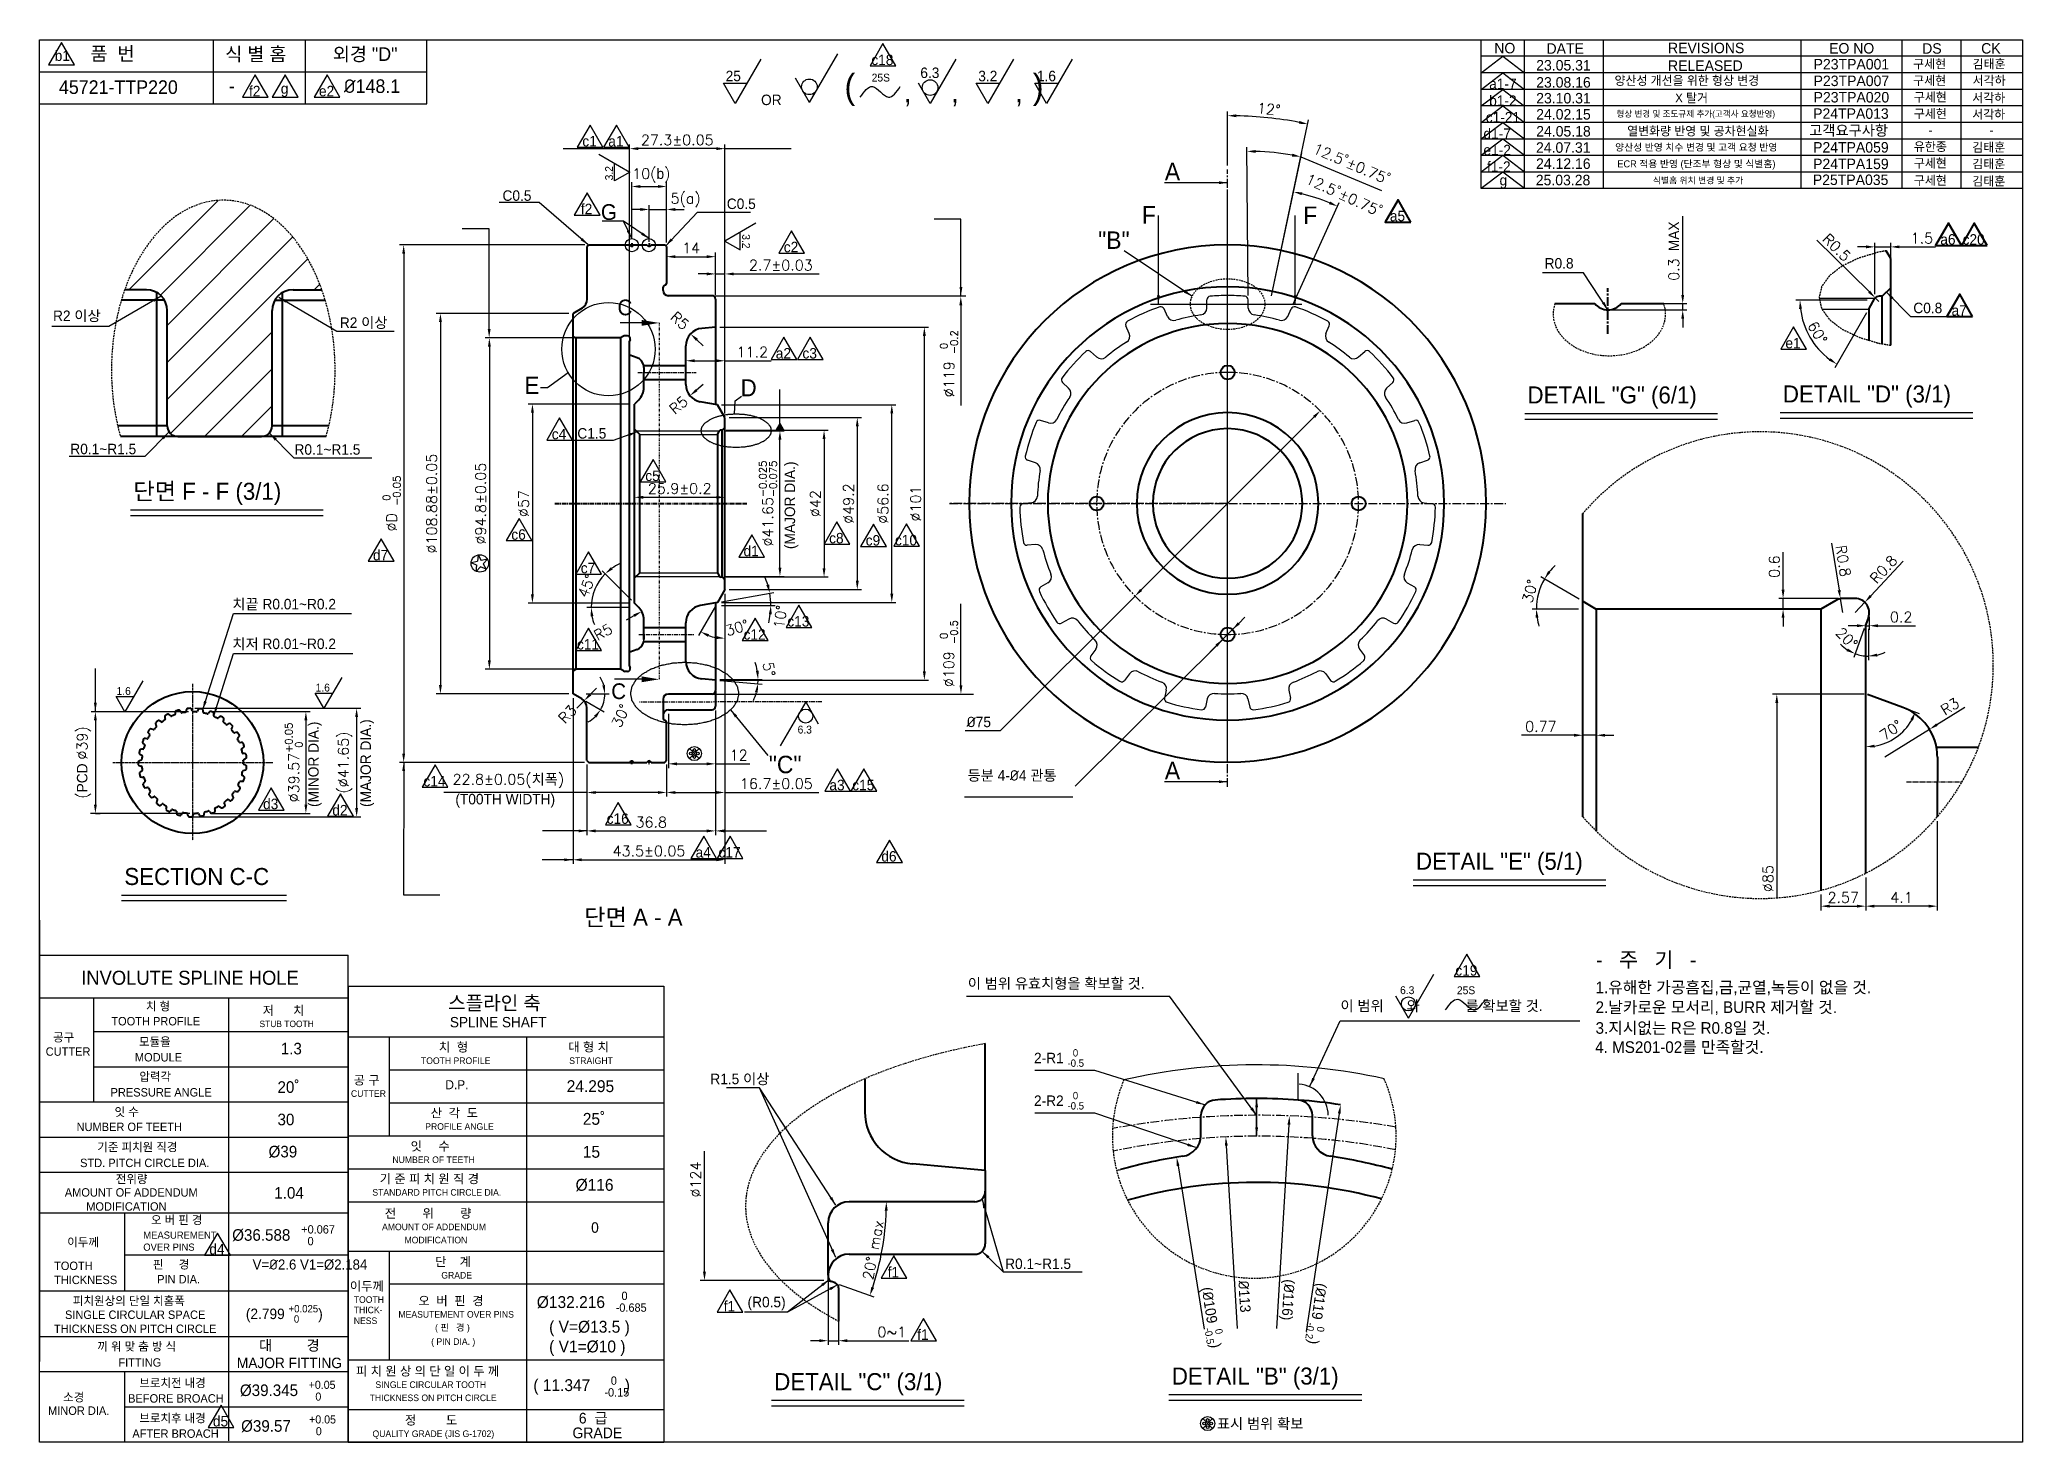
# Model space of a CAD drawing. Extents: x 3807 to 5911, y -3458 to 20.
# Drawn here: x 5060 to 5628, y -3458 to -3056 of the extents above; entities that cross this region are included whole.
import ezdxf

# ---------------------------------------------------------------- set-up
doc = ezdxf.new("R2010")
doc.units = 0
doc.header["$MEASUREMENT"] = 0
doc.header["$PDSIZE"] = 0.01
for name, pattern in [('CENTER', [2, 1.25, -0.25, 0.25, -0.25]), ('CENTER2', [1.125, 0.75, -0.125, 0.125, -0.125]), ('CENTERX2', [4, 2.5, -0.5, 0.5, -0.5]), ('DIVIDE', [1.25, 0.5, -0.25, 0, -0.25, 0, -0.25]), ('HIDDENX2', [0.75, 0.5, -0.25])]:
    doc.linetypes.add(name, pattern=pattern)
doc.layers.get('0').update_dxf_attribs({"linetype": 'CONTINUOUS'})
doc.layers.get('DEFPOINTS').update_dxf_attribs({"linetype": 'CONTINUOUS'})
for name, color, linetype in [('06_AXES', 7, 'CONTINUOUS'), ('21_DETAILS', 7, 'CONTINUOUS'), ('4', 4, 'CONTINUOUS'), ('5', 5, 'CONTINUOUS'), ('DEF_DETAIL_ITEM', 7, 'CONTINUOUS'), ('DT', 7, 'CONTINUOUS'), ('치수', 4, 'CONTINUOUS')]:
    doc.layers.add(name, color=color, linetype=linetype)
doc.layers.add('외형선', color=3, linetype='CONTINUOUS', lineweight=40)
doc.styles.get("Standard").update_dxf_attribs({"font": 'Dotum.ttf', "height": 5})
doc.styles.add('글씨', font='Dotum.ttf', dxfattribs={"height": 3})
doc.styles.add('치수', font='romans.shx', dxfattribs={"height": 3})
doc.styles.add('치수선', font='romans.shx', dxfattribs={"height": 3})
doc.dimstyles.get("Standard").update_dxf_attribs({"dimtxt": 0.18, "dimasz": 0.18, "dimexe": 0.18, "dimexo": 0.0625, "dimgap": 0.09, "dimtad": 0, "dimtih": 1, "dimtoh": 1, "dimdec": 4, "dimzin": 0, "dimdsep": 46, "dimtxsty": 'STANDARD', "dimcen": 0.09, "dimadec": 0, "dimazin": 0, "dimtfac": 1, "dimtdec": 4, "dimtofl": 0, "dimtmove": 0, "dimatfit": 3, "dimfxl": 1, "dimtolj": 1, "dimtzin": 0, "dimarcsym": 0})

msp = doc.modelspace()

# ---------------------------------------------------------------- texts
at = {"color": 4, "style": '글씨'}
for s, height, p in [('구세현', 2.508, (5596.6713, -3064.4477)), ('김태훈', 2.508, (5613.7074, -3064.4477)), ('양산성 개선을 위한 형상 변경', 2.508, (5511.1747, -3069.191)), ('구세현', 2.508, (5596.6713, -3069.191)), ('서각하', 2.508, (5613.7074, -3069.191)), (',', 6, (5307.7149, -3074.1482)), (',', 6, (5321.2312, -3074.1482)), (',', 6, (5339.5805, -3074.1482)), ('형상 변경 및 조도규제 추가(고객사 요청반영)', 1.7556, (5511.7211, -3078.324)), ('X 탈거', 2.508, (5528.5482, -3074.169)), ('구세현', 2.508, (5596.8779, -3073.937)), ('구세현', 2.508, (5596.8779, -3078.68)), ('서각하', 2.508, (5613.6041, -3074.1434)), ('서각하', 2.508, (5613.6041, -3078.8864)), ('열변화량 반영 및 공차현실화', 2.508, (5514.784, -3083.6384)), ('-', 2.508, (5601.1087, -3083.3685)), ('-', 2.508, (5618.5728, -3083.3685)), ('양산성 반영 치수 변경 및 고객 요청 반영', 2.0064, (5511.3458, -3088.0251)), ('유한종', 2.508, (5596.8779, -3088.0868)), ('김태훈', 2.508, (5613.6041, -3088.2932)), ('ECR 적용 반영 (단조부 형상 및 식별홈)', 2.0064, (5512.0014, -3092.7828)), ('구세현', 2.508, (5596.8779, -3092.8445)), ('김태훈', 2.508, (5613.6041, -3093.0509)), ('식별홈 위치 변경 및 추가', 1.80576, (5522.1495, -3097.4076)), ('구세현', 2.508, (5596.8877, -3097.7847)), ('김태훈', 2.508, (5613.6139, -3097.9911))]:
    msp.add_text(s, height=height, dxfattribs=at).set_placement(p)
at = {"color": 131, "style": '글씨'}
for s, height, p in [('E', 4.875, (5199.1003, -3157.5866)), ('D', 4.875, (5260.9691, -3158.3045)), ('DETAIL "G" (6/1)', 4.875, (5486.2699, -3160.3371)), ('DETAIL "D" (3/1)', 4.875, (5559.3836, -3160.0571)), ('단면 F - F (3/1)', 4.875, (5087.0991, -3187.9065)), ('DETAIL "E" (5/1)', 4.875, (5454.3338, -3293.7754)), ('SECTION C-C', 4.875, (5084.5287, -3298.1566)), ('단면 A - A', 4.875, (5216.1688, -3309.8167)), ('DETAIL "C" (3/1)', 4.875, (5270.6015, -3442.7227)), ('DETAIL "B" (3/1)', 4.875, (5384.4332, -3441.1196)), ('표시 범위 확보', 3, (5397.3347, -3453.8004))]:
    msp.add_text(s, height=height, dxfattribs=at).set_placement(p)
at = {"color": 131}
for s, height, p in [('-   주   기   -', 4.32432, (5505.884, -3321.6879)), ('1.유해한 가공흠집,금,균열,녹등이 없을 것.', 3.3264, (5505.7526, -3329.1096)), ('스플라인 축', 3.99567, (5177.2349, -3333.8986)), ('2.날카로운 모서리, BURR 제거할 것.', 3.3264, (5505.7526, -3334.7787)), ('STUB TOOTH', 1.8432, (5123.2237, -3338.8186)), ('저      치', 2.5344, (5124.1594, -3335.36)), ('SPLINE SHAFT', 2.971987, (5177.7326, -3338.89)), ('3.지시없는 R은 R0.8일 것.', 3.3264, (5505.7526, -3340.7313)), ('1.3', 3.31776, (5129.3191, -3346.6256)), ('치  형', 2.59459, (5174.5536, -3345.835)), ('대 형 치', 2.59459, (5211.6237, -3345.7739)), ('4. MS201-02를 만족할것.', 3.3264, (5505.6453, -3346.2105)), ('TOOTH PROFILE', 1.886976, (5169.4477, -3349.3757)), ('STRAIGHT', 1.88698, (5211.9014, -3349.3757)), ('20˚', 3.31776, (5128.3737, -3357.6332)), ('공 구', 2.59459, (5150.1773, -3355.2651)), ('D.P.', 2.59459, (5176.447, -3356.5991)), ('24.295', 3.39656, (5211.1745, -3357.417)), ('CUTTER', 1.88698, (5149.4085, -3358.7807)), ('30', 3.31776, (5128.3737, -3366.9167)), ('산  각  도', 2.59459, (5172.24, -3364.6734)), ('25˚', 3.39656, (5215.7882, -3366.7788)), ('잇     수', 2.59459, (5166.4764, -3374.1796)), ('PROFILE ANGLE', 1.886976, (5170.6789, -3368.2141)), ('Ø39', 3.31776, (5125.8199, -3376.1119)), ('NUMBER OF TEETH', 1.886976, (5161.2789, -3377.7204)), ('15', 3.39656, (5215.7882, -3376.2013)), ('기 준 피 치 원 직 경', 2.594592, (5157.6342, -3383.5192)), ('Ø116', 3.39656, (5213.7169, -3385.6613)), ('1.04', 3.31776, (5127.4603, -3387.9166)), ('STANDARD PITCH CIRCLE DIA.', 1.886976, (5155.5331, -3387.06)), ('전        위        량', 2.594592, (5159.0776, -3393.398)), ('Ø36.588', 3.31776, (5115.3976, -3399.9699)), ('+0.067', 2.39118, (5135.1671, -3397.9051)), ('  0', 2.39118, (5135.2389, -3401.2643)), ('AMOUNT OF ADDENDUM', 1.886976, (5158.3089, -3396.9387)), ('MODIFICATION', 1.886976, (5164.7486, -3400.7053)), ('단    계', 2.59459, (5173.4875, -3407.2416)), ('이두께', 2.59459, (5149.0799, -3414.2342)), ('GRADE', 1.88698, (5175.2778, -3410.7823)), ('TOOTH', 1.88698, (5150.2133, -3417.7498)), ('오  버  핀  경', 2.59459, (5168.716, -3418.4289)), ('Ø132.216', 3.39656, (5202.6203, -3419.2071)), ('  0', 2.39118, (5225.1305, -3416.9233)), ('THICK-', 1.88698, (5150.2133, -3420.6927)), ('NESS', 1.88698, (5150.2133, -3423.797)), ('MEASUTEMENT OVER PINS', 1.886976, (5163.0034, -3421.9696)), ('( V=Ø13.5 )', 3.396557, (5206.1509, -3426.2731)), ('-0.685', 2.39118, (5225.2023, -3420.2825)), ('( PIN DIA. )', 1.886976, (5172.3764, -3429.7539)), ('( 핀   경 )', 1.88698, (5173.4961, -3425.7362)), ('( V1=Ø10 )', 3.39656, (5206.1509, -3431.9157)), ('+0.05', 2.32243, (5137.3017, -3442.3491)), ('피 치 원 상 의 단 일 이 두 께', 2.594592, (5150.8326, -3438.5502)), ('( 11.347        )', 3.396557, (5201.6245, -3442.9857)), ('0', 2.3912, (5223.8049, -3441.1795)), ('Ø39.345', 3.31776, (5117.6139, -3444.4024)), ('0', 2.3224, (5139.2219, -3445.7218)), ('THICKNESS ON PITCH CIRCLE', 1.886976, (5154.766, -3445.8575)), ('SINGLE CIRCULAR TOOTH', 1.886976, (5156.4153, -3442.0909)), ('-0.15', 2.39118, (5221.9668, -3444.5387)), ('Ø39.57', 3.31776, (5117.96, -3454.6231)), ('+0.05', 2.32243, (5137.4268, -3452.2562)), ('정         도', 2.594592, (5164.8481, -3452.5902)), ('6  급', 3.0569, (5214.6393, -3452.2651)), ('0', 2.3224, (5139.347, -3455.6288)), ('QUALITY GRADE (JIS G-1702)', 1.886976, (5155.5735, -3456.1309)), ('GRADE', 3.0569, (5212.833, -3456.4727))]:
    msp.add_text(s, height=height, dxfattribs=at).set_placement(p)
at = {"color": 5, "lineweight": 211, "char_height": 3, "attachment_point": 1, "style": '글씨'}
for s, width, insert in [('{\\fNew Gulim|b0|i0|c129|p18;\\C4;NO}', 12.372762, (5476.7525, -3057.1492)), ('{\\fNew Gulim|b0|i0|c129|p18;\\C4;DATE}', 12.372762, (5491.6995, -3057.2625)), ('{\\fNew Gulim|b0|i0|c129|p18;\\C4;REVISIONS}', 12.372762, (5526.4932, -3057.0919)), ('{\\fNew Gulim|b0|i0|c129|p18;\\C4;EO NO}', 18.339043, (5572.6126, -3057.1932)), ('{\\fNew Gulim|b0|i0|c129|p18;\\C4;DS}', 12.372762, (5599.2683, -3057.2448)), ('{\\fNew Gulim|b0|i0|c129|p18;\\C4;CK}', 12.372762, (5616.159, -3057.2088)), ('{\\fNew Gulim|b0|i0|c129|p18;\\C4;23.05.31}', 12.372762, (5488.7565, -3062.0553)), ('{\\fNew Gulim|b0|i0|c129|p18;\\C4;RELEASED}', 12.372762, (5526.4913, -3062.1521)), ('{\\fNew Gulim|b0|i0|c129|p18;\\C4;P23TPA001}', 18.339043, (5568.1788, -3061.7466)), ('{\\fNew Gulim|b0|i0|c129|p18;\\C4;23.08.16}', 12.372762, (5488.7565, -3066.9515)), ('{\\fNew Gulim|b0|i0|c129|p18;\\C4;P23TPA007}', 18.339043, (5568.1788, -3066.5127)), ('{\\fNew Gulim|b0|i0|c129|p18;\\C4;23.10.31}', 12.372762, (5488.7565, -3071.4768)), ('{\\fNew Gulim|b0|i0|c129|p18;\\C4;24.02.15}', 12.372762, (5488.7565, -3076.0856)), ('{\\fNew Gulim|b0|i0|c129|p18;\\C4;P24TPA013}', 18.339043, (5568.05, -3075.8816)), ('{\\fNew Gulim|b0|i0|c129|p18;\\C4;P23TPA020}', 18.339043, (5568.1788, -3071.2037)), ('{\\fNew Gulim|b0|i0|c129|p18;\\C4;24.05.18}', 12.372762, (5488.7565, -3080.9448)), ('\\pxt5;{\\fNew Gulim|b0|i0|c129|p18;\\C4;고객요구사항}', 29.371446, (5566.9044, -3080.7053)), ('{\\fNew Gulim|b0|i0|c129|p18;\\C4;24.07.31}', 12.372762, (5488.6994, -3085.5951)), ('{\\fNew Gulim|b0|i0|c129|p18;\\C4;P24TPA059}', 18.339043, (5568.0298, -3085.5369)), ('{\\fNew Gulim|b0|i0|c129|p18;\\C4;24.12.16}', 12.372762, (5488.7084, -3090.2128)), ('{\\fNew Gulim|b0|i0|c129|p18;\\C4;P24TPA159}', 18.339043, (5568.0298, -3090.2842)), ('{\\fNew Gulim|b0|i0|c129|p18;\\C4;25.03.28}', 12.372762, (5488.635, -3094.9037)), ('{\\fNew Gulim|b0|i0|c129|p18;\\C4;P25TPA035}', 18.339043, (5567.9552, -3094.827))]:
    msp.add_mtext_dynamic_manual_height_columns(s, width=width, gutter_width=15, heights=[0], dxfattribs=dict(at, insert=insert))
at = {"color": 131, "attachment_point": 1, "style": '치수선'}
for s, insert, char_height, width in [('{\\f굴림|b0|i0|c129|p50;INVOLUTE SPLINE HOLE}', (5072.1715, -3322.6831), 4.022461, 68.750561), ('{\\f굴림|b0|i0|c129|p50;치 형}', (5090.6989, -3331.6542), 2.413476, 8.197202), ('{\\f굴림|b0|i0|c129|p50;TOOTH PROFILE}', (5080.8034, -3335.9218), 2.413476, 25.531296), ('{\\f굴림|b0|i0|c129|p50;공구}', (5064.1318, -3340.5494), 2.413476, 10.744153), ('{\\f굴림|b0|i0|c129|p50;모듈율}', (5088.7039, -3341.8184), 2.413476, 10.74416), ('{\\f굴림|b0|i0|c129|p50;CUTTER}', (5062.0118, -3344.6057), 2.413476, 15.974498), ('{\\f굴림|b0|i0|c129|p50;MODULE}', (5087.5425, -3346.2404), 2.413476, 25.531281), ('{\\f굴림|b0|i0|c129|p50;압력각}', (5088.8202, -3351.7953), 2.413476, 10.299356), ('{\\f굴림|b0|i0|c129|p50;PRESSURE ANGLE}', (5080.5755, -3356.2676), 2.413476, 29.838734), ('{\\f굴림|b0|i0|c129|p50;NUMBER OF TEETH}', (5070.8557, -3366.1554), 2.413476, 32.719168), ('{\\f굴림|b0|i0|c129|p50;잇 수}', (5081.7256, -3361.8714), 2.413476, 8.197211), ('{\\f굴림|b0|i0|c129|p50;기준 피치원 직경}', (5076.7847, -3371.9379), 2.413476, 25.000536), ('{\\fGulim|b0|i0|c129|p50;STD. PITCH CIRCLE DIA.}', (5071.8517, -3376.4686), 2.413476, 47.128762), ('{\\f굴림|b0|i0|c129|p50;전위량}', (5082.0816, -3381.0941), 2.413476, 10.409239), ('{\\f굴림|b0|i0|c129|p50;AMOUNT OF ADDENDUM\\P       MODIFICATION}', (5067.4768, -3384.9273), 2.413476, 39.175307), ('{\\fGulim|b0|i0|c129|p2;오 버 핀 경}', (5092.145, -3392.803), 2.413476, 16.392238), ('{\\f굴림|b0|i0|c129|p50;이두께}', (5068.1741, -3399.1658), 2.413476, 11.422081), ('{\\fGulim|b0|i0|c129|p50;MEASUREMENT \\POVER PINS}', (5089.9431, -3397.3173), 2.063522, 32.918607), ('{\\f굴림|b0|i0|c129|p50;TOOTH\\PTHICKNESS}', (5064.4094, -3405.9295), 2.413476, 29.838773), ('{\\fGulim|b0|i0|c129|p50; 핀     경}', (5091.8, -3405.537), 2.413476, 23.436017), ('{\\fGulim|b0|i0|c129|p50;V=\\fISOCPEUR|b0|i0|c0|p34;%%C\\fGulim|b0|i0|c129|p50;2.6 V1=Ø2.184}', (5121.2523, -3405.3161), 2.896172, 33.030955), ('{\\f굴림|b0|i0|c129|p50;PIN DIA.}', (5093.9247, -3409.7717), 2.413476, 16.198604), ('{\\fGulim|b0|i0|c129|p50;피치원상의 단일 치홈폭}', (5069.7933, -3415.9486), 2.413476, 50.197325), ('\\pxqc;{\\fGulim|b0|i0|c129|p50;SINGLE CIRCULAR SPACE THICKNESS ON PITCH CIRCLE}', (5062.4571, -3419.9282), 2.413476, 50.329123), ('{\\fGulim|b0|i0|c129|p50;끼 워 맞 춤 방 식}', (5076.7847, -3428.9981), 2.413476, 25.000536), ('{\\fGulim|b0|i0|c129|p50;FITTING}', (5082.8239, -3433.5904), 2.413476, 37.005137), ('{\\f굴림|b0|i0|c129|p50;브로치전 내경}', (5088.8011, -3439.4682), 2.413476, 23.436017), ('{\\f굴림|b0|i0|c129|p50;소경}', (5066.9866, -3443.5523), 2.413476, 12.187162), ('{\\f굴림|b0|i0|c129|p50;BEFORE BROACH}', (5085.6102, -3443.8753), 2.413476, 31.162538), ('{\\f굴림|b0|i0|c129|p50;MINOR DIA.}', (5062.6827, -3447.3842), 2.413476, 24.714355), ('{\\f굴림|b0|i0|c129|p50;브로치후 내경}', (5088.8011, -3449.533), 2.413476, 23.436017), ('{\\fGulim|b0|i0|c129|p50;AFTER BROACH}', (5086.8193, -3453.9401), 2.413476, 31.162538)]:
    msp.add_mtext(s, dxfattribs=dict(at, insert=insert, char_height=char_height, width=width))
at = {"layer": '4', "color": 0, "style": '글씨'}
for s, p in [('G', (5220.9611, -3107.8137)), ('C', (5225.7224, -3135.1113)), ('C', (5223.924, -3244.9437))]:
    msp.add_text(s, height=4.5, dxfattribs=at).set_placement(p)
at = {"layer": '5', "color": 1, "char_height": 3, "attachment_point": 1, "style": '글씨'}
for s, insert in [('\\pxqc;b1', (5062.2113, -3059.3054)), ('\\pxqc;c18', (5296.9939, -3060.4966)), ('\\pxqc;f2', (5117.2887, -3069.4373)), ('\\pxqc;g', (5125.8569, -3068.7093)), ('\\pxqc;e2', (5137.8629, -3069.4373)), ('\\pxqc;c1', (5213.1668, -3083.7883)), ('\\pxqc;a1', (5220.699, -3083.7883)), ('\\pxqc;f2', (5212.317, -3103.1823)), ('\\pxqc;c2', (5270.8438, -3114.0818)), ('\\pxqc;a2', (5268.6608, -3144.4867)), ('\\pxqc;c3', (5276.1929, -3144.4867)), ('\\pxqc;e1', (5557.7321, -3141.565)), ('\\pxqc;c4', (5204.4295, -3167.6096)), ('\\pxqc;c5', (5231.1877, -3179.539)), ('\\pxqc;c6', (5192.8329, -3196.3525)), ('\\pxqc;d1', (5259.4283, -3201.0574)), ('\\pxqc;c8', (5283.8248, -3197.3902)), ('\\pxqc;c9', (5294.3009, -3198.0157)), ('\\pxqc;c10', (5303.7618, -3197.9539)), ('\\pxqc;d7', (5153.3301, -3202.2453)), ('\\pxqc;c7', (5212.7197, -3205.9371)), ('\\pxqc;c13', (5272.9463, -3221.1883)), ('\\pxqc;c11', (5212.7197, -3227.7579)), ('\\pxqc;c12', (5260.4224, -3224.9428)), ('\\pxqc;c14', (5168.7526, -3266.9406)), ('\\pxqc;a3', (5284.0037, -3268.0416)), ('\\pxqc;c15', (5291.5359, -3268.0416)), ('\\pxqc;d3', (5121.8746, -3273.4571)), ('\\pxqc;d2', (5141.6932, -3275.2421)), ('\\pxqc;c16', (5221.2208, -3277.6482)), ('\\pxqc;a4', (5245.7009, -3287.305)), ('\\pxqc;c17', (5253.233, -3287.305)), ('\\pxqc;d6', (5298.8808, -3288.4459)), ('\\pxqc;c19', (5464.2049, -3321.0948)), ('\\pxqc;d4', (5106.4781, -3400.8892)), ('\\pxqc;f1', (5300.1541, -3407.4421)), ('\\pxqc;f1', (5253.2006, -3417.188)), ('\\pxqc;f1', (5308.63, -3425.3204)), ('\\pxqc;d5', (5107.5098, -3450.1136))]:
    msp.add_mtext_dynamic_manual_height_columns(s, width=9.116457, gutter_width=15, heights=[0], dxfattribs=dict(at, insert=insert))
at = {"layer": '외형선', "color": 4, "char_height": 3, "attachment_point": 1, "style": '글씨'}
for s, insert in [('\\pxqc;a1-7', (5473.0386, -3067.3561)), ('\\pxqc;b1-2', (5473.0386, -3072.1957)), ('d1-7', (5473.6469, -3081.6272)), ('\\pxqc;c1-21', (5473.0386, -3076.9387)), ('e1-2', (5473.6469, -3086.3152)), ('f1-2', (5474.6617, -3091.0582)), ('g', (5478.2663, -3094.9322))]:
    msp.add_mtext_dynamic_manual_height_columns(s, width=12.373143, gutter_width=15, heights=[0], dxfattribs=dict(at, insert=insert))
at = {"layer": '외형선', "color": 1, "char_height": 3, "attachment_point": 1, "style": '글씨'}
for s, insert in [('\\pxqc;a5', (5444.4811, -3105.1871)), ('\\pxqc;a6', (5602.0743, -3111.892)), ('\\pxqc;c20', (5609.4425, -3111.892)), ('\\pxqc;a7', (5605.3045, -3132.2194))]:
    msp.add_mtext_dynamic_manual_height_columns(s, width=9.116457, gutter_width=15, heights=[0], dxfattribs=dict(at, insert=insert))
at = {"layer": '치수', "style": '글씨'}
for s, p in [('이 범위 유효치형을 확보할 것.', (5326.0092, -3327.8259)), ('이 범위      와            를 확보할 것.', (5432.7102, -3334.2306))]:
    msp.add_text(s, height=3, dxfattribs=at).set_placement(p)
at = {"layer": '치수', "color": 131, "attachment_point": 1, "style": '글씨'}
for s, width, insert, char_height in [('품  번', 51.910714, (5074.812, -3058.2857), 3.9), ('식 별 홈', 51.910714, (5113.4078, -3058.4145), 3.9), ('외경 "D"', 51.910714, (5144.2054, -3058.4145), 3.9), ('25', 16.678866, (5256.6889, -3065.1315), 3), ('6.3', 16.678866, (5312.4215, -3064.2055), 3), ('3.2', 16.678866, (5329.0174, -3065.1315), 3), ('1.6', 16.678866, (5345.8025, -3065.1315), 3), ('45721-TTP220', 51.910714, (5065.7982, -3067.8662), 3.9), ('-', 51.910714, (5114.456, -3067.5337), 3.9), ('{\\fISOCPEUR|b0|i0|c0|p34;%%C}148.1', 51.910714, (5147.3629, -3067.5854), 3.9), ('(                    )', 70.807878, (5290.7108, -3066.0838), 7), ('OR', 16.678866, (5266.8281, -3071.9556), 3), ('C0.5', 16.678866, (5192.7949, -3099.3521), 3), ('C1.5', 16.678866, (5214.2264, -3167.3971), 3), ('6.3', 16.678866, (5277.2893, -3252.5495), 2.25), ('(T00TH WIDTH)', 31.617085, (5179.3014, -3272.0751), 3), ('R1.5 이상', 25.612539, (5252.2947, -3352.152), 3), ('0', 17.888635, (5218.1812, -3394.6799), 3), ('\\A1;(2.799 {\\H0.7x;\\S+0.025^   0;\\H1.4286x;)}', 27.506208, (5119.3183, -3418.3564), 3), ('\\A1;\\pxqc;대         경\\PMAJOR FITTING', 41.7064, (5110.936, -3428.4224), 3)]:
    msp.add_mtext_dynamic_manual_height_columns(s, width=width, gutter_width=15, heights=[0], dxfattribs=dict(at, insert=insert, char_height=char_height))
at = {"layer": '치수', "attachment_point": 1, "style": '글씨'}
for s, width, insert, char_height in [('25S', 16.678866, (5298.4916, -3065.963), 2.25), ('C0.5', 16.678866, (5257.017, -3101.7028), 3), ('R0.8', 17.888635, (5491.1688, -3118.7267), 3), ('R2 이상', 17.888635, (5064.1108, -3133.7453), 3), ('C0.8', 17.888635, (5596.7319, -3131.5069), 3), ('R2 이상', 17.888635, (5146.2284, -3135.7117), 3), ('R0.1~R1.5', 17.888635, (5069.0554, -3171.8684), 3), ('R0.1~R1.5', 17.888635, (5133.2411, -3172.0115), 3), ('치끝 R0.01~R0.2', 36.515594, (5115.4462, -3216.2688), 3), ('치저 R0.01~R0.2', 36.515594, (5115.4462, -3227.6323), 3), ('1.6', 16.678866, (5139.2863, -3240.533), 2.25), ('1.6', 16.678866, (5082.2863, -3241.5134), 2.25), ('{\\fISOCPEUR|b0|i0|c0|p34;%%C}75', 11.637467, (5325.6913, -3249.9893), 3), ('등분 4-{\\fISOCPEUR|b0|i0|c0|p34;%%C}4 관통', 38.270492, (5325.9319, -3265.2857), 3), ('6.3', 16.678866, (5449.7821, -3327.13), 2.25), ('25S', 16.678866, (5466.0564, -3327.1587), 2.25), ('\\A1;2-R1 {\\H0.7x;\\S  0^ -0.5;}', 20.097338, (5344.9603, -3345.14), 3), ('\\A1;2-R2 {\\H0.7x;\\S  0^ -0.5;}', 20.097338, (5344.9603, -3357.3661), 3), ('R0.1~R1.5', 17.888635, (5336.7053, -3405.0534), 3), ('(R0.5)', 17.888635, (5262.9512, -3416.0083), 3)]:
    msp.add_mtext_dynamic_manual_height_columns(s, width=width, gutter_width=15, heights=[0], dxfattribs=dict(at, insert=insert, char_height=char_height))
at = {"layer": '치수', "color": 131, "attachment_point": 1, "style": '글씨'}
for s, width, insert, char_height, rotation in [('3.2', 16.678866, (5222.1801, -3096.4957), 2.25, 90), ('3.2', 16.678866, (5263.6621, -3111.903), 2.25, 270), ('(MAJOR DIA.)', 27.03261, (5273.569, -3202.0218), 3, 90)]:
    msp.add_mtext_dynamic_manual_height_columns(s, width=width, gutter_width=15, heights=[0], dxfattribs=dict(at, insert=insert, char_height=char_height, rotation=rotation))
at = {"layer": '치수', "color": 0, "char_height": 5, "attachment_point": 1, "style": '글씨'}
for s, insert in [('A', (5382.429, -3091.4686)), ('F', (5375.8689, -3103.8628)), ('F', (5422.0387, -3103.9786)), ('"B"', (5363.3437, -3111.0994)), ('"C"', (5269.0409, -3261.1628)), ('A', (5382.429, -3262.8983))]:
    msp.add_mtext_dynamic_manual_height_columns(s, width=17.888635, gutter_width=15, heights=[0], dxfattribs=dict(at, insert=insert))
at = {"layer": '치수', "color": 131, "char_height": 3, "attachment_point": 5, "rotation": 90, "style": '치수'}
for s, insert in [('\\A1;%%C119 {\\H0.7x;\\S 0^ -0.2;}', (5320.6257, -3148.9765)), ('\\A1;%%C109 {\\H0.7x;\\S 0^ -0.5;}', (5320.5977, -3231.9453))]:
    msp.add_mtext(s, dxfattribs=dict(at, insert=insert))
at = {"layer": '치수', "char_height": 3, "attachment_point": 1, "style": '글씨'}
for s, width, insert, rotation in [('(MINOR DIA.)', 27.03261, (5137.1568, -3275.812), 90), ('(MAJOR DIA.)', 27.03261, (5152.1342, -3275.812), 90), ('{\\fISOCPEUR|b0|i0|c0|p34;%%C}113', 21.363432, (5406.4193, -3411.2373), 273.90213), ('({\\fISOCPEUR|b0|i0|c0|p34;%%C}116)', 21.363432, (5419.6477, -3411.1174), 266.216386), ('\\A1;({\\fISOCPEUR|b0|i0|c0|p34;%%C}109 {\\H0.7x;\\S 0^ -0.5;})', 21.363432, (5396.9069, -3412.8371), 279.016257), ('\\A1;({\\fISOCPEUR|b0|i0|c0|p34;%%C}119 {\\H0.7x;\\S 0^ -0.2;})', 21.363432, (5429.8683, -3412.5005), 262.105295)]:
    msp.add_mtext_dynamic_manual_height_columns(s, width=width, gutter_width=15, heights=[0], dxfattribs=dict(at, insert=insert, rotation=rotation))
at = {"layer": '치수', "insert": (5555.1315, -3296.3284), "char_height": 3, "attachment_point": 5, "rotation": 90, "style": '치수'}
msp.add_mtext('\\A1;%%C85', dxfattribs=at)
at = {"layer": '치수', "color": 4, "insert": (5248.1208, -3382.4409), "char_height": 3, "attachment_point": 5, "rotation": 90, "style": '치수'}
msp.add_mtext('\\A1;%%C124', dxfattribs=at)

# ---------------------------------------------------------------- blocks, each defined once
blk = doc.blocks.new('*D402')
at = {"layer": 'DEFPOINTS', "color": 0, "transparency": 16777216}
for p in [(5255.68, -3168), (5255.68, -3210), (5284.86, -3210)]:
    blk.add_point(p, dxfattribs=at)
at = {"layer": '치수', "lineweight": -2, "transparency": 16777216}
for p, q in [((5256.88, -3168), (5286.06, -3168)), ((5284.86, -3170.5), (5284.86, -3207.5)), ((5256.88, -3210), (5286.06, -3210))]:
    blk.add_line(p, q, dxfattribs=at)
at = {"layer": '치수', "transparency": 16777216}
for points in [[(5284.44, -3170.5), (5285.27, -3170.5), (5284.86, -3168)], [(5284.44, -3207.5), (5285.27, -3207.5), (5284.86, -3210)]]:
    blk.add_solid(points, dxfattribs=at)
at = {"layer": '치수', "transparency": 16777216, "insert": (5282.36, -3189), "char_height": 3, "attachment_point": 5, "rotation": 90, "style": '치수'}
blk.add_mtext('\\A1;{\\C4;%%C}42', dxfattribs=at)
blk = doc.blocks.new('*D403')
at = {"layer": 'DEFPOINTS', "color": 0, "transparency": 16777216}
for p in [(5256.48, -3164.4), (5256.48, -3213.6), (5294.37, -3213.6)]:
    blk.add_point(p, dxfattribs=at)
at = {"layer": '치수', "lineweight": -2, "transparency": 16777216}
for p, q in [((5257.68, -3164.4), (5295.57, -3164.4)), ((5294.37, -3166.9), (5294.37, -3211.1)), ((5257.68, -3213.6), (5295.57, -3213.6))]:
    blk.add_line(p, q, dxfattribs=at)
at = {"layer": '치수', "transparency": 16777216}
for points in [[(5293.96, -3166.9), (5294.79, -3166.9), (5294.37, -3164.4)], [(5293.96, -3211.1), (5294.79, -3211.1), (5294.37, -3213.6)]]:
    blk.add_solid(points, dxfattribs=at)
at = {"layer": '치수', "transparency": 16777216, "insert": (5291.87, -3189), "char_height": 3, "attachment_point": 5, "rotation": 90, "style": '치수'}
blk.add_mtext('\\A1;{\\C4;%%C}49.2', dxfattribs=at)
blk = doc.blocks.new('*D404')
at = {"layer": 'DEFPOINTS', "color": 0, "transparency": 16777216}
for p in [(5254.34, -3160.7), (5304.25, -3160.7), (5254.34, -3217.3)]:
    blk.add_point(p, dxfattribs=at)
at = {"layer": '치수', "lineweight": -2, "transparency": 16777216}
for p, q in [((5255.54, -3160.7), (5305.45, -3160.7)), ((5304.25, -3214.8), (5304.25, -3163.2)), ((5255.54, -3217.3), (5305.45, -3217.3))]:
    blk.add_line(p, q, dxfattribs=at)
at = {"layer": '치수', "transparency": 16777216}
for points in [[(5303.84, -3163.2), (5304.67, -3163.2), (5304.25, -3160.7)], [(5303.84, -3214.8), (5304.67, -3214.8), (5304.25, -3217.3)]]:
    blk.add_solid(points, dxfattribs=at)
at = {"layer": '치수', "transparency": 16777216, "insert": (5301.75, -3189), "char_height": 3, "attachment_point": 5, "rotation": 90, "style": '치수'}
blk.add_mtext('\\A1;{\\C4;%%C}56.6', dxfattribs=at)
blk = doc.blocks.new('*D405')
at = {"layer": 'DEFPOINTS', "color": 0, "transparency": 16777216}
for p in [(5253.78, -3138.5), (5313.58, -3138.5), (5253.78, -3239.5)]:
    blk.add_point(p, dxfattribs=at)
at = {"layer": '치수', "lineweight": -2, "transparency": 16777216}
for p, q in [((5254.98, -3138.5), (5314.78, -3138.5)), ((5313.58, -3237), (5313.58, -3141)), ((5254.98, -3239.5), (5314.78, -3239.5))]:
    blk.add_line(p, q, dxfattribs=at)
at = {"layer": '치수', "transparency": 16777216}
for points in [[(5313.16, -3141), (5314, -3141), (5313.58, -3138.5)], [(5313.16, -3237), (5314, -3237), (5313.58, -3239.5)]]:
    blk.add_solid(points, dxfattribs=at)
at = {"layer": '치수', "transparency": 16777216, "insert": (5311.08, -3189), "char_height": 3, "attachment_point": 5, "rotation": 90, "style": '치수'}
blk.add_mtext('\\A1;{\\C4;%%C}101', dxfattribs=at)
blk = doc.blocks.new('*D406')
at = {"layer": 'DEFPOINTS', "color": 0, "transparency": 16777216}
for p in [(5217.58, -3114.95), (5164.5, -3263.05), (5217.48, -3263.05)]:
    blk.add_point(p, dxfattribs=at)
at = {"layer": '치수', "lineweight": -2, "transparency": 16777216}
for p, q in [((5216.38, -3114.95), (5163.3, -3114.95)), ((5164.5, -3117.45), (5164.5, -3260.55)), ((5216.28, -3263.05), (5163.3, -3263.05))]:
    blk.add_line(p, q, dxfattribs=at)
at = {"layer": '치수', "transparency": 16777216}
for points in [[(5164.08, -3117.45), (5164.91, -3117.45), (5164.5, -3114.95)], [(5164.08, -3260.55), (5164.91, -3260.55), (5164.5, -3263.05)]]:
    blk.add_solid(points, dxfattribs=at)
at = {"layer": '치수', "transparency": 16777216, "insert": (5161.05, -3189), "char_height": 3, "attachment_point": 5, "rotation": 90, "style": '치수'}
blk.add_mtext('\\A1;{\\C4;%%CD \\H0.7x;\\S 0^ -0.05;}', dxfattribs=at)
blk = doc.blocks.new('*D407')
at = {"layer": 'DEFPOINTS', "color": 0, "transparency": 16777216}
for p in [(5212.98, -3134.56), (5175.02, -3243.45), (5212.98, -3243.45)]:
    blk.add_point(p, dxfattribs=at)
at = {"layer": '치수', "lineweight": -2, "transparency": 16777216}
for p, q in [((5211.78, -3134.56), (5173.82, -3134.56)), ((5175.02, -3137.06), (5175.02, -3240.95)), ((5211.78, -3243.45), (5173.82, -3243.45))]:
    blk.add_line(p, q, dxfattribs=at)
at = {"layer": '치수', "transparency": 16777216}
for points in [[(5174.6, -3137.06), (5175.44, -3137.06), (5175.02, -3134.56)], [(5174.6, -3240.95), (5175.44, -3240.95), (5175.02, -3243.45)]]:
    blk.add_solid(points, dxfattribs=at)
at = {"layer": '치수', "transparency": 16777216, "insert": (5172.52, -3189), "char_height": 3, "attachment_point": 5, "rotation": 90, "style": '치수'}
blk.add_mtext('\\A1;{\\C4;%%C108.88%%P0.05}', dxfattribs=at)
blk = doc.blocks.new('*D408')
at = {"layer": 'DEFPOINTS', "color": 0, "transparency": 16777216}
for p in [(5230.58, -3160.5), (5201.36, -3217.5), (5230.58, -3217.5)]:
    blk.add_point(p, dxfattribs=at)
at = {"layer": '치수', "lineweight": -2, "transparency": 16777216}
for p, q in [((5229.38, -3160.5), (5200.16, -3160.5)), ((5201.36, -3163), (5201.36, -3215)), ((5229.38, -3217.5), (5200.16, -3217.5))]:
    blk.add_line(p, q, dxfattribs=at)
at = {"layer": '치수', "transparency": 16777216}
for points in [[(5200.95, -3163), (5201.78, -3163), (5201.36, -3160.5)], [(5200.95, -3215), (5201.78, -3215), (5201.36, -3217.5)]]:
    blk.add_solid(points, dxfattribs=at)
at = {"layer": '치수', "transparency": 16777216, "insert": (5198.86, -3189), "char_height": 3, "attachment_point": 5, "rotation": 90, "style": '치수'}
blk.add_mtext('\\A1;{\\C4;%%C}57', dxfattribs=at)
blk = doc.blocks.new('*D409')
at = {"layer": 'DEFPOINTS', "color": 0, "transparency": 16777216}
for p in [(5226.61, -3141.6), (5189.03, -3236.4), (5226.61, -3236.4)]:
    blk.add_point(p, dxfattribs=at)
at = {"layer": '치수', "lineweight": -2, "transparency": 16777216}
for p, q in [((5225.41, -3141.6), (5187.83, -3141.6)), ((5189.03, -3144.1), (5189.03, -3233.9)), ((5225.41, -3236.4), (5187.83, -3236.4))]:
    blk.add_line(p, q, dxfattribs=at)
at = {"layer": '치수', "transparency": 16777216}
for points in [[(5188.62, -3144.1), (5189.45, -3144.1), (5189.03, -3141.6)], [(5188.62, -3233.9), (5189.45, -3233.9), (5189.03, -3236.4)]]:
    blk.add_solid(points, dxfattribs=at)
at = {"layer": '치수', "transparency": 16777216, "insert": (5186.53, -3189), "char_height": 3, "attachment_point": 5, "rotation": 90, "style": '치수'}
blk.add_mtext('\\A1;{\\C4;%%C}94.8%%P0.05', dxfattribs=at)
blk = doc.blocks.new('*D410')
at = {"layer": 'DEFPOINTS', "color": 0, "transparency": 16777216}
for p in [(5256.48, -3187.2), (5230.58, -3194.87), (5256.48, -3194.87)]:
    blk.add_point(p, dxfattribs=at)
at = {"layer": '치수', "lineweight": -2, "transparency": 16777216}
for p, q in [((5230.58, -3193.67), (5230.58, -3186)), ((5233.08, -3187.2), (5253.98, -3187.2)), ((5256.48, -3193.67), (5256.48, -3186))]:
    blk.add_line(p, q, dxfattribs=at)
at = {"layer": '치수', "transparency": 16777216}
for points in [[(5233.08, -3186.78), (5233.08, -3187.61), (5230.58, -3187.2)], [(5253.98, -3186.78), (5253.98, -3187.61), (5256.48, -3187.2)]]:
    blk.add_solid(points, dxfattribs=at)
at = {"layer": '치수', "transparency": 16777216, "insert": (5243.53, -3184.7), "char_height": 3, "attachment_point": 5, "style": '치수'}
blk.add_mtext('\\A1;25.9%%P0.2', dxfattribs=at)
blk = doc.blocks.new('*D411')
at = {"layer": 'DEFPOINTS', "color": 0, "transparency": 16777216}
for p in [(5229.18, -3087.42), (5229.18, -3142.49), (5256.48, -3164.4)]:
    blk.add_point(p, dxfattribs=at)
at = {"layer": '치수', "lineweight": -2, "transparency": 16777216}
for p, q in [((5229.18, -3141.29), (5229.18, -3086.22)), ((5253.98, -3087.42), (5231.68, -3087.42)), ((5256.48, -3163.2), (5256.48, -3086.22))]:
    blk.add_line(p, q, dxfattribs=at)
at = {"layer": '치수', "transparency": 16777216}
for points in [[(5231.68, -3087), (5231.68, -3087.84), (5229.18, -3087.42)], [(5253.98, -3087), (5253.98, -3087.84), (5256.48, -3087.42)]]:
    blk.add_solid(points, dxfattribs=at)
at = {"layer": '치수', "transparency": 16777216, "insert": (5242.83, -3084.92), "char_height": 3, "attachment_point": 5, "style": '치수'}
blk.add_mtext('\\A1;27.3%%P0.05', dxfattribs=at)
blk = doc.blocks.new('*D412')
at = {"layer": 'DEFPOINTS', "color": 0, "transparency": 16777216}
for p in [(5239.78, -3104.82), (5234.78, -3115.25), (5239.78, -3115.45)]:
    blk.add_point(p, dxfattribs=at)
at = {"layer": '치수', "lineweight": -2, "transparency": 16777216}
for p, q in [((5232.28, -3104.82), (5229.78, -3104.82)), ((5234.78, -3114.05), (5234.78, -3103.62)), ((5234.78, -3104.82), (5239.78, -3104.82)), ((5239.78, -3114.25), (5239.78, -3103.62)), ((5242.28, -3104.82), (5244.78, -3104.82))]:
    blk.add_line(p, q, dxfattribs=at)
at = {"layer": '치수', "transparency": 16777216}
for points in [[(5232.28, -3104.41), (5232.28, -3105.24), (5234.78, -3104.82)], [(5242.28, -3104.41), (5242.28, -3105.24), (5239.78, -3104.82)]]:
    blk.add_solid(points, dxfattribs=at)
at = {"layer": '치수', "transparency": 16777216, "insert": (5245.22, -3102.12), "char_height": 3, "attachment_point": 5, "style": '치수'}
blk.add_mtext('\\A1;5(a)', dxfattribs=at)
blk = doc.blocks.new('*D413')
at = {"layer": 'DEFPOINTS', "color": 0, "transparency": 16777216}
for p in [(5246.62, -3140.42), (5250.28, -3143.83)]:
    blk.add_point(p, dxfattribs=at)
at = {"layer": '치수', "lineweight": -2, "transparency": 16777216}
blk.add_line((5250.28, -3143.83), (5248.45, -3142.12), dxfattribs=at)
at = {"layer": '치수', "transparency": 16777216}
blk.add_solid([(5248.74, -3141.82), (5248.17, -3142.43), (5246.62, -3140.42)], dxfattribs=at)
at = {"layer": '치수', "transparency": 16777216, "insert": (5243.56, -3136.65), "char_height": 3, "attachment_point": 5, "rotation": 316.9903, "style": '치수'}
blk.add_mtext('\\A1;R5', dxfattribs=at)
blk = doc.blocks.new('*D414')
at = {"layer": 'DEFPOINTS', "color": 0, "transparency": 16777216}
for p in [(5253.78, -3118.34), (5239.78, -3122.61), (5253.78, -3130.5)]:
    blk.add_point(p, dxfattribs=at)
at = {"layer": '치수', "lineweight": -2, "transparency": 16777216}
for p, q in [((5239.78, -3121.41), (5239.78, -3117.14)), ((5242.28, -3118.34), (5251.28, -3118.34)), ((5253.78, -3129.3), (5253.78, -3117.14))]:
    blk.add_line(p, q, dxfattribs=at)
at = {"layer": '치수', "transparency": 16777216}
for points in [[(5242.28, -3117.92), (5242.28, -3118.75), (5239.78, -3118.34)], [(5251.28, -3117.92), (5251.28, -3118.75), (5253.78, -3118.34)]]:
    blk.add_solid(points, dxfattribs=at)
at = {"layer": '치수', "transparency": 16777216, "insert": (5246.78, -3115.84), "char_height": 3, "attachment_point": 5, "style": '치수'}
blk.add_mtext('\\A1;14', dxfattribs=at)
blk = doc.blocks.new('*D415')
at = {"layer": 'DEFPOINTS', "color": 0, "transparency": 16777216}
for p in [(5250.28, -3154.91), (5246.45, -3158.12)]:
    blk.add_point(p, dxfattribs=at)
at = {"layer": '치수', "lineweight": -2, "transparency": 16777216}
blk.add_line((5250.28, -3154.91), (5248.36, -3156.52), dxfattribs=at)
at = {"layer": '치수', "transparency": 16777216}
blk.add_solid([(5248.1, -3156.2), (5248.63, -3156.84), (5246.45, -3158.12)], dxfattribs=at)
at = {"layer": '치수', "transparency": 16777216, "insert": (5243.22, -3160.82), "char_height": 3, "attachment_point": 5, "rotation": 40.0107, "style": '치수'}
blk.add_mtext('\\A1;R5', dxfattribs=at)
blk = doc.blocks.new('*D416')
at = {"layer": 'DEFPOINTS', "color": 0, "transparency": 16777216}
for p in [(5245.28, -3147.15), (5245.28, -3148.12), (5256.48, -3164.4)]:
    blk.add_point(p, dxfattribs=at)
at = {"layer": '치수', "lineweight": -2, "transparency": 16777216}
for p, q in [((5245.28, -3148.35), (5245.28, -3149.32)), ((5247.78, -3148.12), (5253.98, -3148.12)), ((5256.48, -3163.2), (5256.48, -3146.92)), ((5256.48, -3148.12), (5269.69, -3148.12))]:
    blk.add_line(p, q, dxfattribs=at)
at = {"layer": '치수', "transparency": 16777216}
for points in [[(5247.78, -3147.7), (5247.78, -3148.54), (5245.28, -3148.12)], [(5253.98, -3147.7), (5253.98, -3148.54), (5256.48, -3148.12)]]:
    blk.add_solid(points, dxfattribs=at)
at = {"layer": '치수', "transparency": 16777216, "insert": (5264.34, -3145.62), "char_height": 3, "attachment_point": 5, "style": '치수'}
blk.add_mtext('\\A1;11.2', dxfattribs=at)
blk = doc.blocks.new('*D417')
at = {"layer": 'DEFPOINTS', "color": 0, "transparency": 16777216}
for p in [(5220.01, -3211.92), (5230.58, -3217.5), (5230.58, -3218.74), (5231.82, -3218.74)]:
    blk.add_point(p, dxfattribs=at)
at = {"layer": '치수', "lineweight": -2, "transparency": 16777216}
for p, q in [((5229.73, -3216.65), (5221.33, -3208.25)), ((5229.38, -3218.74), (5216.98, -3218.74))]:
    blk.add_line(p, q, dxfattribs=at)
for start, end in [(113.958, 124.479), (135, 180), (190.521, 201.042)]:
    blk.add_arc((5231.82, -3218.74), 13.63, start, end, dxfattribs=at)
at = {"layer": '치수', "transparency": 16777216}
for points in [[(5224.36, -3207.82), (5223.83, -3207.18), (5222.17, -3209.1)], [(5218, -3221.27), (5218.83, -3221.19), (5218.18, -3218.74)]]:
    blk.add_solid(points, dxfattribs=at)
at = {"layer": '치수', "transparency": 16777216, "insert": (5216.91, -3212.56), "char_height": 3, "attachment_point": 5, "rotation": 67.5, "style": '치수'}
blk.add_mtext('\\A1;45°', dxfattribs=at)
blk = doc.blocks.new('*D418')
at = {"layer": 'DEFPOINTS', "color": 0, "transparency": 16777216}
for p in [(5228.28, -3222.27), (5232.66, -3219.86)]:
    blk.add_point(p, dxfattribs=at)
at = {"layer": '치수', "lineweight": -2, "transparency": 16777216}
blk.add_line((5228.28, -3222.27), (5230.47, -3221.07), dxfattribs=at)
at = {"layer": '치수', "transparency": 16777216}
blk.add_solid([(5230.27, -3220.7), (5230.67, -3221.43), (5232.66, -3219.86)], dxfattribs=at)
at = {"layer": '치수', "transparency": 16777216, "insert": (5221.58, -3225.77), "char_height": 3, "attachment_point": 5, "rotation": 28.8737, "style": '치수'}
blk.add_mtext('\\A1;R5', dxfattribs=at)
blk = doc.blocks.new('*D419')
at = {"layer": 'DEFPOINTS', "color": 0, "transparency": 16777216}
for p in [(5254.34, -3217.3), (5256.48, -3213.6), (5256.48, -3217.3), (5251.71, -3226.72)]:
    blk.add_point(p, dxfattribs=at)
at = {"layer": '치수', "lineweight": -2, "transparency": 16777216}
for p, q in [((5253.74, -3218.34), (5248.9, -3226.73)), ((5256.48, -3218.5), (5256.48, -3228.76))]:
    blk.add_line(p, q, dxfattribs=at)
blk.add_arc((5256.48, -3213.6), 13.96, 250.2753, 259.7247, dxfattribs=at)
at = {"layer": '치수', "transparency": 16777216}
for points in [[(5251.59, -3227.12), (5251.94, -3226.37), (5249.5, -3225.69)], [(5254.03, -3226.92), (5253.95, -3227.75), (5256.48, -3227.56)]]:
    blk.add_solid(points, dxfattribs=at)
at = {"layer": '치수', "transparency": 16777216, "insert": (5259.94, -3224.53), "char_height": 3, "attachment_point": 5, "rotation": 17.5627, "style": '치수'}
blk.add_mtext('\\A1;30°', dxfattribs=at)
blk = doc.blocks.new('*D420')
at = {"layer": 'DEFPOINTS', "color": 0, "transparency": 16777216}
for p in [(5251.81, -3239.33), (5253.78, -3239.5), (5253.79, -3239.33), (5265.95, -3240.15)]:
    blk.add_point(p, dxfattribs=at)
at = {"layer": '치수', "lineweight": -2, "transparency": 16777216}
for p, q in [((5254.98, -3239.61), (5267.11, -3240.67)), ((5254.99, -3239.33), (5267.17, -3239.33))]:
    blk.add_line(p, q, dxfattribs=at)
for start, end in [(10.1298, 20.2596), (355, 0), (334.7404, 344.8702)]:
    blk.add_arc((5251.81, -3239.33), 14.16, start, end, dxfattribs=at)
at = {"layer": '치수', "transparency": 16777216}
for points in [[(5265.07, -3242.95), (5265.89, -3243.1), (5265.92, -3240.57)], [(5266.16, -3236.8), (5265.33, -3236.88), (5265.97, -3239.33)]]:
    blk.add_solid(points, dxfattribs=at)
at = {"layer": '치수', "transparency": 16777216, "insert": (5269.1, -3236.41), "char_height": 3, "attachment_point": 5, "rotation": 279.5841, "style": '치수'}
blk.add_mtext('\\A1;5°', dxfattribs=at)
blk = doc.blocks.new('*D421')
at = {"layer": 'DEFPOINTS', "color": 0, "transparency": 16777216}
for p in [(5249.41, -3218.17), (5254.34, -3217.3), (5254.34, -3218.17), (5269.49, -3215.83)]:
    blk.add_point(p, dxfattribs=at)
at = {"layer": '치수', "lineweight": -2, "transparency": 16777216}
for p, q in [((5255.53, -3217.09), (5270.5, -3214.45)), ((5255.54, -3218.17), (5270.82, -3218.17))]:
    blk.add_line(p, q, dxfattribs=at)
for start, end in [(17.0912, 24.1825), (360, 10), (345.8175, 352.9088)]:
    blk.add_arc((5249.41, -3218.17), 20.21, start, end, dxfattribs=at)
at = {"layer": '치수', "transparency": 16777216}
for points in [[(5269.14, -3212.14), (5268.33, -3212.33), (5269.32, -3214.66)], [(5269.05, -3220.64), (5269.89, -3220.69), (5269.62, -3218.17)]]:
    blk.add_solid(points, dxfattribs=at)
at = {"layer": '치수', "transparency": 16777216, "insert": (5272.33, -3221.41), "char_height": 3, "attachment_point": 5, "rotation": 81.9738, "style": '치수'}
blk.add_mtext('\\A1;10°', dxfattribs=at)
blk = doc.blocks.new('*D422')
at = {"layer": 'DEFPOINTS', "color": 0, "transparency": 16777216}
for p in [(5212.98, -3243.45), (5215.58, -3243.45), (5215.58, -3244.95), (5221.97, -3245.03)]:
    blk.add_point(p, dxfattribs=at)
at = {"layer": '치수', "lineweight": -2, "transparency": 16777216}
for p, q in [((5216.62, -3245.55), (5221.93, -3248.61)), ((5216.78, -3243.45), (5223.31, -3243.45))]:
    blk.add_line(p, q, dxfattribs=at)
for start, end in [(15.7345, 31.4689), (330, 0), (298.5311, 314.2655)]:
    blk.add_arc((5212.98, -3243.45), 9.13, start, end, dxfattribs=at)
at = {"layer": '치수', "transparency": 16777216}
for points in [[(5222.18, -3240.91), (5221.36, -3241.03), (5222.11, -3243.45)], [(5219.02, -3249.73), (5219.68, -3250.24), (5220.89, -3248.01)]]:
    blk.add_solid(points, dxfattribs=at)
at = {"layer": '치수', "transparency": 16777216, "insert": (5226.63, -3249.7), "char_height": 3, "attachment_point": 5, "rotation": 65.3988, "style": '치수'}
blk.add_mtext('\\A1;30°', dxfattribs=at)
blk = doc.blocks.new('*D423')
at = {"layer": 'DEFPOINTS', "color": 0, "transparency": 16777216}
for p in [(5216.18, -3245.4), (5214.08, -3247.54)]:
    blk.add_point(p, dxfattribs=at)
at = {"layer": '치수', "lineweight": -2, "transparency": 16777216}
for p, q in [((5214.08, -3247.54), (5216.18, -3245.4)), ((5217.93, -3243.62), (5219.68, -3241.84))]:
    blk.add_line(p, q, dxfattribs=at)
at = {"layer": '치수', "transparency": 16777216}
blk.add_solid([(5217.64, -3243.33), (5218.23, -3243.91), (5216.18, -3245.4)], dxfattribs=at)
at = {"layer": '치수', "transparency": 16777216, "insert": (5211.41, -3249.25), "char_height": 3, "attachment_point": 5, "rotation": 45.5268, "style": '치수'}
blk.add_mtext('\\A1;R3', dxfattribs=at)
blk = doc.blocks.new('*D424')
at = {"layer": 'DEFPOINTS', "color": 0, "transparency": 16777216}
for p in [(5253.78, -3247.01), (5240.28, -3248.01), (5240.28, -3263.48)]:
    blk.add_point(p, dxfattribs=at)
at = {"layer": '치수', "lineweight": -2, "transparency": 16777216}
for p, q in [((5240.28, -3249.21), (5240.28, -3264.68)), ((5253.78, -3248.21), (5253.78, -3264.68)), ((5242.78, -3263.48), (5251.28, -3263.48)), ((5253.78, -3263.48), (5263.63, -3263.48))]:
    blk.add_line(p, q, dxfattribs=at)
at = {"layer": '치수', "transparency": 16777216}
for points in [[(5242.78, -3263.06), (5242.78, -3263.9), (5240.28, -3263.48)], [(5251.28, -3263.06), (5251.28, -3263.9), (5253.78, -3263.48)]]:
    blk.add_solid(points, dxfattribs=at)
at = {"layer": '치수', "transparency": 16777216, "insert": (5260.42, -3260.98), "char_height": 3, "attachment_point": 5, "style": '치수'}
blk.add_mtext('\\A1;12', dxfattribs=at)
blk = doc.blocks.new('*D425')
at = {"layer": 'DEFPOINTS', "color": 0, "transparency": 16777216}
for p in [(5216.98, -3262.5), (5239.78, -3262.5), (5239.78, -3271.67)]:
    blk.add_point(p, dxfattribs=at)
at = {"layer": '치수', "lineweight": -2, "transparency": 16777216}
for p, q in [((5216.98, -3263.7), (5216.98, -3272.87)), ((5239.78, -3263.7), (5239.78, -3272.87)), ((5216.98, -3271.67), (5176.03, -3271.67)), ((5237.28, -3271.67), (5219.48, -3271.67))]:
    blk.add_line(p, q, dxfattribs=at)
at = {"layer": '치수', "transparency": 16777216}
for points in [[(5219.48, -3271.26), (5219.48, -3272.09), (5216.98, -3271.67)], [(5237.28, -3271.26), (5237.28, -3272.09), (5239.78, -3271.67)]]:
    blk.add_solid(points, dxfattribs=at)
at = {"layer": '치수', "transparency": 16777216, "insert": (5194.48, -3268.39), "char_height": 3, "attachment_point": 5, "style": '치수'}
blk.add_mtext('\\A1;22.8%%P0.05({\\fGulim|b0|i0|c129|p50;치폭})', dxfattribs=at)
blk = doc.blocks.new('*D426')
at = {"layer": 'DEFPOINTS', "color": 0, "transparency": 16777216}
for p in [(5256.48, -3213.6), (5239.78, -3262.5), (5239.78, -3271.67)]:
    blk.add_point(p, dxfattribs=at)
at = {"layer": '치수', "lineweight": -2, "transparency": 16777216}
for p, q in [((5256.48, -3214.8), (5256.48, -3272.87)), ((5239.78, -3263.7), (5239.78, -3272.87)), ((5242.28, -3271.67), (5253.98, -3271.67)), ((5256.48, -3271.67), (5283.41, -3271.67))]:
    blk.add_line(p, q, dxfattribs=at)
at = {"layer": '치수', "transparency": 16777216}
for points in [[(5242.28, -3271.26), (5242.28, -3272.09), (5239.78, -3271.67)], [(5253.98, -3271.26), (5253.98, -3272.09), (5256.48, -3271.67)]]:
    blk.add_solid(points, dxfattribs=at)
at = {"layer": '치수', "transparency": 16777216, "insert": (5271.19, -3269.17), "char_height": 3, "attachment_point": 5, "style": '치수'}
blk.add_mtext('\\A1;16.7%%P0.05', dxfattribs=at)
blk = doc.blocks.new('*D427')
at = {"layer": 'DEFPOINTS', "color": 0, "transparency": 16777216}
for p in [(5253.78, -3247.01), (5216.98, -3262.5), (5253.78, -3282.67)]:
    blk.add_point(p, dxfattribs=at)
at = {"layer": '치수', "lineweight": -2, "transparency": 16777216}
for p, q in [((5253.78, -3248.21), (5253.78, -3283.87)), ((5216.98, -3263.7), (5216.98, -3283.87)), ((5219.48, -3282.67), (5251.28, -3282.67))]:
    blk.add_line(p, q, dxfattribs=at)
at = {"layer": '치수', "transparency": 16777216}
for points in [[(5219.48, -3282.25), (5219.48, -3283.09), (5216.98, -3282.67)], [(5251.28, -3282.25), (5251.28, -3283.09), (5253.78, -3282.67)]]:
    blk.add_solid(points, dxfattribs=at)
at = {"layer": '치수', "transparency": 16777216, "insert": (5235.38, -3280.17), "char_height": 3, "attachment_point": 5, "style": '치수'}
blk.add_mtext('\\A1;36.8', dxfattribs=at)
blk = doc.blocks.new('*D428')
at = {"layer": 'DEFPOINTS', "color": 0, "transparency": 16777216}
for p in [(5256.48, -3213.6), (5212.98, -3243.45), (5256.48, -3290.94)]:
    blk.add_point(p, dxfattribs=at)
at = {"layer": '치수', "lineweight": -2, "transparency": 16777216}
for p, q in [((5256.48, -3214.8), (5256.48, -3292.14)), ((5212.98, -3244.65), (5212.98, -3292.14)), ((5215.48, -3290.94), (5253.98, -3290.94))]:
    blk.add_line(p, q, dxfattribs=at)
at = {"layer": '치수', "transparency": 16777216}
for points in [[(5215.48, -3290.52), (5215.48, -3291.35), (5212.98, -3290.94)], [(5253.98, -3290.52), (5253.98, -3291.35), (5256.48, -3290.94)]]:
    blk.add_solid(points, dxfattribs=at)
at = {"layer": '치수', "transparency": 16777216, "insert": (5234.73, -3288.44), "char_height": 3, "attachment_point": 5, "style": '치수'}
blk.add_mtext('\\A1;43.5%%P0.05', dxfattribs=at)
blk = doc.blocks.new('111')
at = {"color": 4}
blk.add_circle((1879.51, -223.66), 2.01, dxfattribs=at)
at = {"layer": '치수', "color": 131}
for p, q in [((1878.08, -225.08), (1880.93, -222.23)), ((1880.93, -225.08), (1878.08, -222.23))]:
    blk.add_line(p, q, dxfattribs=at)
for centre in [(1878.5, -223.66), (1879.51, -222.65), (1879.51, -224.66), (1880.51, -223.66)]:
    blk.add_circle(centre, 0.395, dxfattribs=at)
blk = doc.blocks.new('34534534')
at = {"layer": '21_DETAILS', "color": 4, "linetype": 'Continuous'}
for p, q in [((5314.16, -1184.23), (5315.98, -1184.23)), ((5314.16, -1184.23), (5315.63, -1185.3)), ((5315.07, -1187.02), (5315.63, -1185.3)), ((5315.07, -1187.02), (5316.54, -1185.96)), ((5315.98, -1184.23), (5316.54, -1182.5)), ((5316.54, -1182.5), (5317.1, -1184.23)), ((5318.01, -1187.02), (5316.54, -1185.96)), ((5317.1, -1184.23), (5318.92, -1184.23)), ((5318.92, -1184.23), (5317.45, -1185.3)), ((5318.01, -1187.02), (5317.45, -1185.3))]:
    blk.add_line(p, q, dxfattribs=at)
blk.add_circle((5316.54, -1185), 2.5, dxfattribs=at)
blk = doc.blocks.new('*D400')
at = {"layer": 'DEFPOINTS', "color": 0, "transparency": 16777216}
for p in [(5256.48, -3123.27), (5253.78, -3130.5), (5256.48, -3164.4)]:
    blk.add_point(p, dxfattribs=at)
at = {"layer": '치수', "lineweight": -2, "transparency": 16777216}
for p, q in [((5253.78, -3129.3), (5253.78, -3122.07)), ((5256.48, -3163.2), (5256.48, -3122.07)), ((5251.28, -3123.27), (5248.78, -3123.27)), ((5253.78, -3123.27), (5256.48, -3123.27)), ((5258.98, -3123.27), (5283.48, -3123.27))]:
    blk.add_line(p, q, dxfattribs=at)
at = {"layer": '치수', "transparency": 16777216}
for points in [[(5251.28, -3122.86), (5251.28, -3123.69), (5253.78, -3123.27)], [(5258.98, -3122.86), (5258.98, -3123.69), (5256.48, -3123.27)]]:
    blk.add_solid(points, dxfattribs=at)
at = {"layer": '치수', "transparency": 16777216, "insert": (5272.48, -3120.77), "char_height": 3, "attachment_point": 5, "style": '치수'}
blk.add_mtext('\\A1;2.7%%P0.03', dxfattribs=at)
blk = doc.blocks.new('*D401')
at = {"layer": 'DEFPOINTS', "color": 0, "transparency": 16777216}
for p in [(5254.96, -3168.18), (5272.23, -3168.18), (5254.96, -3209.83)]:
    blk.add_point(p, dxfattribs=at)
at = {"layer": '치수', "lineweight": -2, "transparency": 16777216}
for p, q in [((5256.16, -3168.18), (5273.43, -3168.18)), ((5272.23, -3207.33), (5272.23, -3170.68)), ((5256.16, -3209.83), (5273.43, -3209.83))]:
    blk.add_line(p, q, dxfattribs=at)
at = {"layer": '치수', "transparency": 16777216}
for points in [[(5271.81, -3170.68), (5272.64, -3170.68), (5272.23, -3168.18)], [(5271.81, -3207.33), (5272.64, -3207.33), (5272.23, -3209.83)]]:
    blk.add_solid(points, dxfattribs=at)
at = {"layer": '치수', "transparency": 16777216, "insert": (5268.78, -3189), "char_height": 3, "attachment_point": 5, "rotation": 90, "style": '치수'}
blk.add_mtext('\\A1;%%C41.65{\\H0.7x;\\S-0.025^ -0.075;}', dxfattribs=at)
blk = doc.blocks.new('*D429')
at = {"layer": 'DEFPOINTS', "color": 0, "transparency": 16777216}
for p in [(5239.78, -3098.25), (5239.78, -3106.47), (5229.78, -3114.45)]:
    blk.add_point(p, dxfattribs=at)
at = {"layer": '치수', "lineweight": -2, "transparency": 16777216}
for p, q in [((5229.78, -3113.25), (5229.78, -3097.05)), ((5232.28, -3098.25), (5237.28, -3098.25)), ((5239.78, -3105.27), (5239.78, -3097.05))]:
    blk.add_line(p, q, dxfattribs=at)
at = {"layer": '치수', "transparency": 16777216}
for points in [[(5232.28, -3097.83), (5232.28, -3098.66), (5229.78, -3098.25)], [(5237.28, -3097.83), (5237.28, -3098.66), (5239.78, -3098.25)]]:
    blk.add_solid(points, dxfattribs=at)
at = {"layer": '치수', "transparency": 16777216, "insert": (5235.4, -3095.09), "char_height": 3, "attachment_point": 5, "style": '치수'}
blk.add_mtext('\\A1;10({\\fGulim|b0|i0|c129|p50;b})', dxfattribs=at)
blk = doc.blocks.new('*D430')
at = {"layer": 'DEFPOINTS', "color": 0, "transparency": 16777216}
for p in [(5103.46, -3247.59), (5102.97, -3278.64), (5151.03, -3278.64)]:
    blk.add_point(p, dxfattribs=at)
at = {"layer": '치수', "color": 4, "lineweight": -2, "transparency": 16777216}
for p, q in [((5104.66, -3247.59), (5152.23, -3247.59)), ((5151.03, -3250.09), (5151.03, -3276.14)), ((5104.17, -3278.64), (5152.23, -3278.64))]:
    blk.add_line(p, q, dxfattribs=at)
at = {"layer": '치수', "color": 4, "transparency": 16777216}
for points in [[(5150.61, -3250.09), (5151.44, -3250.09), (5151.03, -3247.59)], [(5150.61, -3276.14), (5151.44, -3276.14), (5151.03, -3278.64)]]:
    blk.add_solid(points, dxfattribs=at)
at = {"layer": '치수', "color": 4, "transparency": 16777216, "insert": (5147.74, -3263.11), "char_height": 3, "attachment_point": 5, "rotation": 90, "style": '치수'}
blk.add_mtext('\\A1;(%%C41.65)', dxfattribs=at)
blk = doc.blocks.new('*D431')
at = {"layer": 'DEFPOINTS', "color": 0, "transparency": 16777216}
for p in [(5104.14, -3248.56), (5076.24, -3277.65), (5104.5, -3277.65)]:
    blk.add_point(p, dxfattribs=at)
at = {"layer": '치수', "color": 4, "lineweight": -2, "transparency": 16777216}
for p, q in [((5102.94, -3248.56), (5075.04, -3248.56)), ((5076.24, -3251.06), (5076.24, -3275.15)), ((5103.3, -3277.65), (5075.04, -3277.65))]:
    blk.add_line(p, q, dxfattribs=at)
at = {"layer": '치수', "color": 4, "transparency": 16777216}
for points in [[(5075.82, -3251.06), (5076.65, -3251.06), (5076.24, -3248.56)], [(5075.82, -3275.15), (5076.65, -3275.15), (5076.24, -3277.65)]]:
    blk.add_solid(points, dxfattribs=at)
at = {"layer": '치수', "color": 4, "transparency": 16777216, "insert": (5072.95, -3263.1), "char_height": 3, "attachment_point": 5, "rotation": 90, "style": '치수'}
blk.add_mtext('\\A1;({\\fGulim|b0|i0|c129|p50;PCD }%%C39)', dxfattribs=at)
blk = doc.blocks.new('*D432')
at = {"layer": 'DEFPOINTS', "color": 0, "transparency": 16777216}
for p in [(5107.71, -3248.53), (5108.16, -3277.65), (5136.5, -3277.65)]:
    blk.add_point(p, dxfattribs=at)
at = {"layer": '치수', "color": 4, "lineweight": -2, "transparency": 16777216}
for p, q in [((5108.91, -3248.53), (5137.7, -3248.53)), ((5136.5, -3251.03), (5136.5, -3275.15)), ((5109.36, -3277.65), (5137.7, -3277.65))]:
    blk.add_line(p, q, dxfattribs=at)
at = {"layer": '치수', "color": 4, "transparency": 16777216}
for points in [[(5136.08, -3251.03), (5136.91, -3251.03), (5136.5, -3248.53)], [(5136.08, -3275.15), (5136.91, -3275.15), (5136.5, -3277.65)]]:
    blk.add_solid(points, dxfattribs=at)
at = {"layer": '치수', "color": 4, "transparency": 16777216, "insert": (5133.05, -3263.09), "char_height": 3, "attachment_point": 5, "rotation": 90, "style": '치수'}
blk.add_mtext('\\A1;%%C39.57{\\H0.7x;\\S+0.05^  0;}', dxfattribs=at)
blk = doc.blocks.new('*D433')
at = {"layer": 'DEFPOINTS', "color": 0, "transparency": 16777216}
for p in [(5415.76, -3079.05), (5400.4, -3093.41), (5412.71, -3130.74), (5411.67, -3135.63), (5400.4, -3262.6)]:
    blk.add_point(p, dxfattribs=at)
at = {"layer": '치수', "lineweight": -2, "transparency": 16777216}
for p, q in [((5400.4, -3092.21), (5400.4, -3076.78)), ((5412.96, -3129.57), (5423.6, -3079.21))]:
    blk.add_line(p, q, dxfattribs=at)
blk.add_arc((5400.4, -3188.95), 110.97, 79.356, 88.7092, dxfattribs=at)
at = {"layer": '치수', "transparency": 16777216}
for points in [[(5402.9, -3078.43), (5402.91, -3077.6), (5400.4, -3077.98)], [(5420.98, -3079.48), (5420.82, -3080.3), (5423.35, -3080.38)]]:
    blk.add_solid(points, dxfattribs=at)
at = {"layer": '치수', "transparency": 16777216, "insert": (5412.2, -3076.1), "char_height": 3, "attachment_point": 5, "rotation": 354.0326, "style": '치수'}
blk.add_mtext('\\A1;12°', dxfattribs=at)
blk = doc.blocks.new('*D434')
at = {"layer": 'DEFPOINTS', "color": 0, "transparency": 16777216}
for p in [(5411.12, -3088.34), (5406.31, -3130.65), (5406.33, -3133.03), (5412.71, -3130.74), (5411.67, -3135.63)]:
    blk.add_point(p, dxfattribs=at)
at = {"layer": '치수', "lineweight": -2, "transparency": 16777216}
for p, q in [((5406.3, -3129.45), (5405.93, -3087)), ((5412.96, -3129.57), (5421.62, -3088.57))]:
    blk.add_line(p, q, dxfattribs=at)
blk.add_arc((5406.56, -3159.8), 71.61, 80.0657, 88.4995, dxfattribs=at)
at = {"layer": '치수', "transparency": 16777216}
for points in [[(5408.44, -3088.64), (5408.44, -3087.8), (5405.94, -3088.2)], [(5419, -3088.86), (5418.84, -3089.68), (5421.37, -3089.74)]]:
    blk.add_solid(points, dxfattribs=at)
at = {"layer": '치수', "transparency": 16777216, "insert": (5435.95, -3091.77), "char_height": 3, "attachment_point": 5, "rotation": 336.6386, "style": '치수'}
blk.add_mtext('\\A1;12.5{\\fGulim|b0|i0|c129|p50;˚}%%P0.75{\\fGulim|b0|i0|c129|p50;˚}', dxfattribs=at)
blk = doc.blocks.new('*D435')
at = {"layer": 'DEFPOINTS', "color": 0, "transparency": 16777216}
for p in [(5423.56, -3100.85), (5412.71, -3130.74), (5418.59, -3133.25), (5411.67, -3135.63), (5417.61, -3135.41)]:
    blk.add_point(p, dxfattribs=at)
at = {"layer": '치수', "lineweight": -2, "transparency": 16777216}
for p, q in [((5412.96, -3129.57), (5419.5, -3098.6)), ((5419.09, -3132.15), (5432.38, -3102.82))]:
    blk.add_line(p, q, dxfattribs=at)
blk.add_arc((5406.56, -3159.8), 61.36, 67.9651, 75.7305, dxfattribs=at)
at = {"layer": '치수', "transparency": 16777216}
for points in [[(5421.59, -3100.74), (5421.78, -3099.93), (5419.25, -3099.77)], [(5429.75, -3102.54), (5429.42, -3103.31), (5431.88, -3103.91)]]:
    blk.add_solid(points, dxfattribs=at)
at = {"layer": '치수', "transparency": 16777216, "insert": (5433.74, -3100.72), "char_height": 3, "attachment_point": 5, "rotation": 335.3001, "style": '치수'}
blk.add_mtext('\\A1;12.5{\\fGulim|b0|i0|c129|p50;˚}%%P0.75{\\fGulim|b0|i0|c129|p50;˚}', dxfattribs=at)
blk = doc.blocks.new('*D436')
at = {"layer": 'DEFPOINTS', "color": 0, "transparency": 16777216}
for p in [(5590.25, -3115.53), (5590.25, -3127.25), (5585.7, -3130.25)]:
    blk.add_point(p, dxfattribs=at)
at = {"layer": '치수', "color": 4, "lineweight": -2, "transparency": 16777216}
for p, q in [((5583.2, -3115.53), (5580.7, -3115.53)), ((5585.7, -3129.05), (5585.7, -3114.33)), ((5585.7, -3115.53), (5590.25, -3115.53)), ((5590.25, -3126.05), (5590.25, -3114.33)), ((5592.75, -3115.53), (5603.11, -3115.53))]:
    blk.add_line(p, q, dxfattribs=at)
at = {"layer": '치수', "color": 4, "transparency": 16777216}
for points in [[(5583.2, -3115.11), (5583.2, -3115.94), (5585.7, -3115.53)], [(5592.75, -3115.11), (5592.75, -3115.94), (5590.25, -3115.53)]]:
    blk.add_solid(points, dxfattribs=at)
at = {"layer": '치수', "color": 4, "transparency": 16777216, "insert": (5599.18, -3113.03), "char_height": 3, "attachment_point": 5, "style": '치수'}
blk.add_mtext('\\A1;1.5', dxfattribs=at)
blk = doc.blocks.new('*D437')
at = {"layer": 'DEFPOINTS', "color": 0, "transparency": 16777216}
for p in [(5583.95, -3133.37), (5584.75, -3130.76), (5585.45, -3130.76), (5565.55, -3138)]:
    blk.add_point(p, dxfattribs=at)
at = {"layer": '치수', "color": 4, "lineweight": -2, "transparency": 16777216}
for p, q in [((5583.55, -3130.76), (5563.07, -3130.76)), ((5583.35, -3134.41), (5574.26, -3150.14))]:
    blk.add_line(p, q, dxfattribs=at)
blk.add_arc((5585.45, -3130.76), 21.18, 186.7673, 233.2327, dxfattribs=at)
at = {"layer": '치수', "color": 4, "transparency": 16777216}
for points in [[(5564.01, -3133.28), (5564.84, -3133.23), (5564.27, -3130.76)], [(5573, -3147.38), (5572.55, -3148.07), (5574.86, -3149.1)]]:
    blk.add_solid(points, dxfattribs=at)
at = {"layer": '치수', "color": 4, "transparency": 16777216, "insert": (5569.28, -3140.1), "char_height": 3, "attachment_point": 5, "rotation": 300, "style": '치수'}
blk.add_mtext('\\A1;60°', dxfattribs=at)
blk = doc.blocks.new('*D438')
at = {"layer": 'DEFPOINTS', "color": 0, "transparency": 16777216}
for p in [(5502.1, -3257.8), (5505.97, -3255.3), (5505.97, -3257.8)]:
    blk.add_point(p, dxfattribs=at)
at = {"layer": '치수', "color": 4, "lineweight": -2, "transparency": 16777216}
for p, q in [((5499.6, -3255.3), (5484.53, -3255.3)), ((5502.1, -3256.6), (5502.1, -3254.1)), ((5505.97, -3255.3), (5502.1, -3255.3)), ((5505.97, -3256.6), (5505.97, -3254.1)), ((5508.47, -3255.3), (5510.97, -3255.3))]:
    blk.add_line(p, q, dxfattribs=at)
at = {"layer": '치수', "color": 4, "transparency": 16777216}
for points in [[(5499.6, -3254.88), (5499.6, -3255.71), (5502.1, -3255.3)], [(5508.47, -3254.88), (5508.47, -3255.71), (5505.97, -3255.3)]]:
    blk.add_solid(points, dxfattribs=at)
at = {"layer": '치수', "color": 4, "transparency": 16777216, "insert": (5490.1, -3252.8), "char_height": 3, "attachment_point": 5, "style": '치수'}
blk.add_mtext('\\A1;0.77', dxfattribs=at)
blk = doc.blocks.new('*D439')
at = {"layer": 'DEFPOINTS', "color": 0, "transparency": 16777216}
for p in [(5489.84, -3213.3), (5502.1, -3216.94), (5502.1, -3219.17), (5505.97, -3219.17)]:
    blk.add_point(p, dxfattribs=at)
at = {"layer": '치수', "color": 4, "lineweight": -2, "transparency": 16777216}
for p, q in [((5501.06, -3216.34), (5490.07, -3209.99)), ((5500.9, -3219.17), (5487.61, -3219.17))]:
    blk.add_line(p, q, dxfattribs=at)
for start, end in [(133.2946, 141.6473), (150, 180), (188.3527, 196.7054)]:
    blk.add_arc((5505.97, -3219.17), 17.16, start, end, dxfattribs=at)
at = {"layer": '치수', "color": 4, "transparency": 16777216}
for points in [[(5492.85, -3208.75), (5492.17, -3208.29), (5491.11, -3210.59)], [(5488.57, -3221.69), (5489.4, -3221.63), (5488.81, -3219.17)]]:
    blk.add_solid(points, dxfattribs=at)
at = {"layer": '치수', "color": 4, "transparency": 16777216, "insert": (5486.98, -3214.08), "char_height": 3, "attachment_point": 5, "rotation": 75, "style": '치수'}
blk.add_mtext('\\A1;30°', dxfattribs=at)
blk = doc.blocks.new('*D440')
at = {"layer": 'DEFPOINTS', "color": 0, "transparency": 16777216}
for p in [(5576.51, -3216.17), (5559.44, -3219.17), (5570.24, -3219.17)]:
    blk.add_point(p, dxfattribs=at)
at = {"layer": '치수', "color": 4, "lineweight": -2, "transparency": 16777216}
for p, q in [((5559.44, -3213.67), (5559.44, -3202.88)), ((5575.31, -3216.17), (5558.24, -3216.17)), ((5559.44, -3219.17), (5559.44, -3216.17)), ((5569.04, -3219.17), (5558.24, -3219.17)), ((5559.44, -3221.67), (5559.44, -3224.17))]:
    blk.add_line(p, q, dxfattribs=at)
at = {"layer": '치수', "color": 4, "transparency": 16777216}
for points in [[(5559.02, -3213.67), (5559.85, -3213.67), (5559.44, -3216.17)], [(5559.02, -3221.67), (5559.85, -3221.67), (5559.44, -3219.17)]]:
    blk.add_solid(points, dxfattribs=at)
at = {"layer": '치수', "color": 4, "transparency": 16777216, "insert": (5556.94, -3207.03), "char_height": 3, "attachment_point": 5, "rotation": 90, "style": '치수'}
blk.add_mtext('\\A1;0.6', dxfattribs=at)
blk = doc.blocks.new('*D441')
at = {"layer": 'DEFPOINTS', "color": 0, "transparency": 16777216}
for p in [(5575.87, -3216.22), (5576.51, -3220.17)]:
    blk.add_point(p, dxfattribs=at)
at = {"layer": '치수', "color": 4, "lineweight": -2, "transparency": 16777216}
for p, q in [((5573.29, -3200.29), (5575.47, -3213.75)), ((5576.51, -3220.17), (5575.87, -3216.22))]:
    blk.add_line(p, q, dxfattribs=at)
at = {"layer": '치수', "color": 4, "transparency": 16777216}
blk.add_solid([(5575.88, -3213.69), (5575.06, -3213.82), (5575.87, -3216.22)], dxfattribs=at)
at = {"layer": '치수', "color": 4, "transparency": 16777216, "insert": (5576.65, -3205.39), "char_height": 3, "attachment_point": 5, "rotation": 279.1903, "style": '치수'}
blk.add_mtext('\\A1;R0.8', dxfattribs=at)
blk = doc.blocks.new('*D442')
at = {"layer": 'DEFPOINTS', "color": 0, "transparency": 16777216}
for p in [(5583.1, -3294.76), (5570.24, -3299.7), (5583.1, -3304.21)]:
    blk.add_point(p, dxfattribs=at)
at = {"layer": '치수', "color": 4, "lineweight": -2, "transparency": 16777216}
for p, q in [((5583.1, -3295.96), (5583.1, -3305.41)), ((5570.24, -3300.9), (5570.24, -3305.41)), ((5572.74, -3304.21), (5580.6, -3304.21))]:
    blk.add_line(p, q, dxfattribs=at)
at = {"layer": '치수', "color": 4, "transparency": 16777216}
for points in [[(5572.74, -3303.79), (5572.74, -3304.62), (5570.24, -3304.21)], [(5580.6, -3303.79), (5580.6, -3304.62), (5583.1, -3304.21)]]:
    blk.add_solid(points, dxfattribs=at)
at = {"layer": '치수', "color": 4, "transparency": 16777216, "insert": (5576.67, -3301.71), "char_height": 3, "attachment_point": 5, "style": '치수'}
blk.add_mtext('\\A1;2.57', dxfattribs=at)
blk = doc.blocks.new('*D443')
at = {"layer": 'DEFPOINTS', "color": 0, "transparency": 16777216}
for p in [(5603.6, -3278.67), (5583.1, -3294.76), (5583.1, -3304.21)]:
    blk.add_point(p, dxfattribs=at)
at = {"layer": '치수', "color": 4, "lineweight": -2, "transparency": 16777216}
for p, q in [((5603.6, -3279.87), (5603.6, -3305.41)), ((5583.1, -3295.96), (5583.1, -3305.41)), ((5601.1, -3304.21), (5585.6, -3304.21))]:
    blk.add_line(p, q, dxfattribs=at)
at = {"layer": '치수', "color": 4, "transparency": 16777216}
for points in [[(5585.6, -3303.79), (5585.6, -3304.62), (5583.1, -3304.21)], [(5601.1, -3303.79), (5601.1, -3304.62), (5603.6, -3304.21)]]:
    blk.add_solid(points, dxfattribs=at)
at = {"layer": '치수', "color": 4, "transparency": 16777216, "insert": (5593.35, -3301.71), "char_height": 3, "attachment_point": 5, "style": '치수'}
blk.add_mtext('\\A1;4.1', dxfattribs=at)
blk = doc.blocks.new('*D444')
at = {"layer": 'DEFPOINTS', "color": 0, "transparency": 16777216}
for p in [(5601.37, -3253.58), (5588.6, -3261.45)]:
    blk.add_point(p, dxfattribs=at)
at = {"layer": '치수', "color": 4, "lineweight": -2, "transparency": 16777216}
for p, q in [((5611.46, -3247.36), (5603.5, -3252.27)), ((5588.6, -3261.45), (5601.37, -3253.58))]:
    blk.add_line(p, q, dxfattribs=at)
at = {"layer": '치수', "color": 4, "transparency": 16777216}
blk.add_solid([(5603.28, -3251.91), (5603.72, -3252.62), (5601.37, -3253.58)], dxfattribs=at)
at = {"layer": '치수', "color": 4, "transparency": 16777216, "insert": (5607.23, -3247.03), "char_height": 3, "attachment_point": 5, "rotation": 31.66, "style": '치수'}
blk.add_mtext('\\A1;R3', dxfattribs=at)
blk = doc.blocks.new('*D445')
at = {"layer": 'DEFPOINTS', "color": 0, "transparency": 16777216}
for p in [(5583.1, -3223.62), (5583.6, -3243.67), (5593.73, -3247.36), (5589.09, -3257.37), (5583.1, -3294.76)]:
    blk.add_point(p, dxfattribs=at)
at = {"layer": '치수', "color": 4, "lineweight": -2, "transparency": 16777216}
blk.add_line((5594.86, -3247.77), (5598.44, -3249.07), dxfattribs=at)
blk.add_arc((5583.1, -3243.49), 15.12, 279.4864, 330.5136, dxfattribs=at)
at = {"layer": '치수', "color": 4, "transparency": 16777216}
for points in [[(5595.88, -3250.75), (5596.64, -3251.1), (5597.31, -3248.66)], [(5585.63, -3258.81), (5585.56, -3257.98), (5583.1, -3258.61)]]:
    blk.add_solid(points, dxfattribs=at)
at = {"layer": '치수', "color": 4, "transparency": 16777216, "insert": (5590.34, -3253.82), "char_height": 3, "attachment_point": 5, "rotation": 35, "style": '치수'}
blk.add_mtext('\\A1;70°', dxfattribs=at)
blk = doc.blocks.new('*D446')
at = {"layer": 'DEFPOINTS', "color": 0, "transparency": 16777216}
for p in [(5583.1, -3223.62), (5583.86, -3221.54), (5583.86, -3223.62), (5582.57, -3232.56)]:
    blk.add_point(p, dxfattribs=at)
at = {"layer": '치수', "color": 4, "lineweight": -2, "transparency": 16777216}
for p, q in [((5582.69, -3224.75), (5579.66, -3233.09)), ((5583.86, -3224.82), (5583.86, -3233.84))]:
    blk.add_line(p, q, dxfattribs=at)
for start, end in [(224.1304, 237.0652), (250, 270), (282.9348, 295.8696)]:
    blk.add_arc((5583.86, -3221.54), 11.1, start, end, dxfattribs=at)
at = {"layer": '치수', "color": 4, "transparency": 16777216}
for points in [[(5578.01, -3230.48), (5577.64, -3231.23), (5580.07, -3231.97)], [(5586.39, -3232.77), (5586.3, -3231.94), (5583.86, -3232.64)]]:
    blk.add_solid(points, dxfattribs=at)
at = {"layer": '치수', "color": 4, "transparency": 16777216, "insert": (5577.67, -3227.51), "char_height": 3, "attachment_point": 5, "rotation": 313.9618, "style": '치수'}
blk.add_mtext('\\A1;20°', dxfattribs=at)
blk = doc.blocks.new('*D447')
at = {"layer": 'DEFPOINTS', "color": 0, "transparency": 16777216}
for p in [(5583.1, -3223.62), (5583.1, -3223.95), (5584.1, -3220.17)]:
    blk.add_point(p, dxfattribs=at)
at = {"layer": '치수', "color": 4, "lineweight": -2, "transparency": 16777216}
for p, q in [((5580.6, -3223.95), (5578.1, -3223.95)), ((5583.1, -3223.95), (5584.1, -3223.95)), ((5584.1, -3221.37), (5584.1, -3225.15)), ((5586.6, -3223.95), (5597.39, -3223.95)), ((5583.1, -3224.82), (5583.1, -3225.15))]:
    blk.add_line(p, q, dxfattribs=at)
at = {"layer": '치수', "color": 4, "transparency": 16777216}
for points in [[(5580.6, -3223.53), (5580.6, -3224.37), (5583.1, -3223.95)], [(5586.6, -3223.53), (5586.6, -3224.37), (5584.1, -3223.95)]]:
    blk.add_solid(points, dxfattribs=at)
at = {"layer": '치수', "color": 4, "transparency": 16777216, "insert": (5593.25, -3221.45), "char_height": 3, "attachment_point": 5, "style": '치수'}
blk.add_mtext('\\A1;0.2', dxfattribs=at)
blk = doc.blocks.new('*D448')
at = {"layer": 'DEFPOINTS', "color": 0, "transparency": 16777216}
for p in [(5582.83, -3217.24), (5580.1, -3220.17)]:
    blk.add_point(p, dxfattribs=at)
at = {"layer": '치수', "color": 4, "lineweight": -2, "transparency": 16777216}
for p, q in [((5593.84, -3205.43), (5584.54, -3215.42)), ((5580.1, -3220.17), (5582.83, -3217.24))]:
    blk.add_line(p, q, dxfattribs=at)
at = {"layer": '치수', "color": 4, "transparency": 16777216}
blk.add_solid([(5584.23, -3215.13), (5584.84, -3215.7), (5582.83, -3217.24)], dxfattribs=at)
at = {"layer": '치수', "color": 4, "transparency": 16777216, "insert": (5588.21, -3207.81), "char_height": 3, "attachment_point": 5, "rotation": 47.0218, "style": '치수'}
blk.add_mtext('\\A1;R0.8', dxfattribs=at)
blk = doc.blocks.new('*D449')
at = {"layer": 'DEFPOINTS', "color": 0, "transparency": 16777216}
for p in [(5585.83, -3130.1), (5586.9, -3131.15)]:
    blk.add_point(p, dxfattribs=at)
at = {"layer": '치수', "color": 4, "lineweight": -2, "transparency": 16777216}
for p, q in [((5569.07, -3113.59), (5584.05, -3128.34)), ((5586.9, -3131.15), (5585.83, -3130.1))]:
    blk.add_line(p, q, dxfattribs=at)
at = {"layer": '치수', "color": 4, "transparency": 16777216}
blk.add_solid([(5584.34, -3128.05), (5583.76, -3128.64), (5585.83, -3130.1)], dxfattribs=at)
at = {"layer": '치수', "color": 4, "transparency": 16777216, "insert": (5574.79, -3115.71), "char_height": 3, "attachment_point": 5, "rotation": 315.433, "style": '치수'}
blk.add_mtext('\\A1;R0.5', dxfattribs=at)
blk = doc.blocks.new('*D450')
at = {"layer": 'DEFPOINTS', "color": 0, "transparency": 16777216}
for p in [(5292.02, -3388.82), (5328.02, -3388.82), (5302.17, -3397.92), (5287.01, -3411.65), (5288.03, -3412.03)]:
    blk.add_point(p, dxfattribs=at)
at = {"layer": '치수', "color": 4, "lineweight": -2, "transparency": 16777216}
blk.add_line((5289.16, -3412.44), (5299.1, -3416.05), dxfattribs=at)
blk.add_arc((5224.26, -3388.82), 78.44, 341.8262, 358.1738, dxfattribs=at)
at = {"layer": '치수', "color": 4, "transparency": 16777216}
for points in [[(5302.24, -3391.31), (5303.08, -3391.32), (5302.7, -3388.82)], [(5299.18, -3413.42), (5298.39, -3413.14), (5297.97, -3415.64)]]:
    blk.add_solid(points, dxfattribs=at)
at = {"layer": '치수', "color": 4, "transparency": 16777216, "insert": (5298.93, -3402.63), "char_height": 3, "attachment_point": 5, "rotation": 79.5181, "style": '치수'}
blk.add_mtext('\\A1;20° max', dxfattribs=at)
blk = doc.blocks.new('*D451')
at = {"layer": 'DEFPOINTS', "color": 0, "transparency": 16777216}
for p in [(5286.02, -3410.24), (5289.02, -3413.44), (5286.02, -3428.57)]:
    blk.add_point(p, dxfattribs=at)
at = {"layer": '치수', "color": 4, "lineweight": -2, "transparency": 16777216}
for p, q in [((5286.02, -3411.44), (5286.02, -3429.77)), ((5289.02, -3414.64), (5289.02, -3429.77)), ((5283.52, -3428.57), (5281.02, -3428.57)), ((5286.02, -3428.57), (5289.02, -3428.57)), ((5291.52, -3428.57), (5309.09, -3428.57))]:
    blk.add_line(p, q, dxfattribs=at)
at = {"layer": '치수', "color": 4, "transparency": 16777216}
for points in [[(5283.52, -3428.15), (5283.52, -3428.98), (5286.02, -3428.57)], [(5291.52, -3428.15), (5291.52, -3428.98), (5289.02, -3428.57)]]:
    blk.add_solid(points, dxfattribs=at)
at = {"layer": '치수', "color": 4, "transparency": 16777216, "insert": (5304.24, -3426.07), "char_height": 3, "attachment_point": 5, "style": '치수'}
blk.add_mtext('\\A1;0~1', dxfattribs=at)
blk = doc.blocks.new('*D453')
at = {"layer": 'DEFPOINTS', "color": 0, "transparency": 16777216}
for p in [(5513.04, -3131.77), (5530.71, -3131.77), (5509.3, -3133.57)]:
    blk.add_point(p, dxfattribs=at)
at = {"layer": '치수', "color": 4, "lineweight": -2, "transparency": 16777216}
for p, q in [((5530.71, -3129.27), (5530.71, -3106.71)), ((5514.24, -3131.77), (5531.91, -3131.77)), ((5530.71, -3133.57), (5530.71, -3131.77)), ((5510.5, -3133.57), (5531.91, -3133.57)), ((5530.71, -3136.07), (5530.71, -3138.57))]:
    blk.add_line(p, q, dxfattribs=at)
at = {"layer": '치수', "color": 4, "transparency": 16777216}
for points in [[(5530.29, -3129.27), (5531.12, -3129.27), (5530.71, -3131.77)], [(5530.29, -3136.07), (5531.12, -3136.07), (5530.71, -3133.57)]]:
    blk.add_solid(points, dxfattribs=at)
at = {"layer": '치수', "color": 4, "transparency": 16777216, "insert": (5528.16, -3116.74), "char_height": 3, "attachment_point": 5, "rotation": 90, "style": '치수'}
blk.add_mtext('\\A1;0.3 {\\fGulim|b0|i0|c129|p50;MAX}', dxfattribs=at)

# ---------------------------------------------------------------- dimensions: what is measured, and where the dimension line sits
at = {"layer": '치수'}
dim = msp.add_angular_dim_2l(base=(5415.7632, -3079.0524), line1=((5411.6732, -3135.6314), (5412.7072, -3130.7395)), line2=((5400.4027, -3262.5984), (5400.4027, -3093.4115)), dimstyle='Standard', override={"dimtxt": 3, "dimasz": 2.5, "dimexe": 1.2, "dimexo": 1.2, "dimgap": 1, "dimtad": 1, "dimtih": 0, "dimtoh": 0, "dimdec": 3, "dimzin": 8, "dimtxsty": '치수', "dimcen": 0.12, "dimclrd": 256, "dimclre": 256, "dimclrt": 256, "dimazin": 2, "dimtdec": 3, "dimtofl": 1, "dimtmove": 2}, dxfattribs=at)
dim.commit()
dim.dimension.update_dxf_attribs({"geometry": '*D433', "text_midpoint": (5412.1992, -3076.099)})
for base, p1, p2, text, picture, middle in [((5229.1797, -3087.4213), (5256.4797, -3164.4033), (5229.1797, -3142.4939), '<>%%P0.05', '*D411', (5242.8297, -3084.9213)), ((5256.4797, -3187.1952), (5230.5797, -3194.871), (5256.4797, -3194.871), '<>%%P0.2', '*D410', (5243.5297, -3184.6952)), ((5256.4797, -3290.9381), (5212.9797, -3243.4456), (5256.4797, -3213.6033), '<>%%P0.05', '*D428', (5234.7297, -3288.4381))]:
    dim = msp.add_linear_dim(base=base, p1=p1, p2=p2, text=text, dimstyle='Standard', override={"dimtxt": 3, "dimasz": 2.5, "dimexe": 1.2, "dimexo": 1.2, "dimgap": 1, "dimtad": 1, "dimtih": 0, "dimtoh": 0, "dimdec": 3, "dimzin": 8, "dimtxsty": '치수', "dimcen": 0.12, "dimclrd": 256, "dimclre": 256, "dimclrt": 256, "dimazin": 2, "dimtdec": 3, "dimtofl": 1, "dimtmove": 2}, dxfattribs=at)
    dim.commit()
    dim.dimension.update_dxf_attribs({"geometry": picture, "text_midpoint": middle})
for base, line1, line2, override, picture, middle in [((5411.1167, -3088.3395), ((5411.6732, -3135.6314), (5412.7072, -3130.7395)), ((5406.3308, -3133.0298), (5406.3101, -3130.6508)), {"dimtxt": 3, "dimasz": 2.5, "dimexe": 1.2, "dimexo": 1.2, "dimgap": 1, "dimtad": 1, "dimtih": 0, "dimtoh": 0, "dimdec": 3, "dimzin": 8, "dimtxsty": '치수', "dimcen": 0.12, "dimclrd": 256, "dimclre": 256, "dimclrt": 256, "dimazin": 2, "dimtdec": 3, "dimtofl": 1}, '*D434', (5434.9586, -3094.0648)), ((5423.5587, -3100.8452), ((5417.6114, -3135.4141), (5418.5931, -3133.247)), ((5411.6732, -3135.6314), (5412.7072, -3130.7395)), {"dimtxt": 3, "dimasz": 2.5, "dimexe": 1.2, "dimexo": 1.2, "dimgap": 1, "dimtad": 1, "dimtih": 0, "dimtoh": 0, "dimdec": 3, "dimzin": 8, "dimtxsty": '치수', "dimcen": 0.12, "dimclrd": 256, "dimclre": 256, "dimclrt": 256, "dimazin": 2, "dimtdec": 3, "dimtofl": 1, "dimtmove": 2}, '*D435', (5433.7405, -3100.716))]:
    dim = msp.add_angular_dim_2l(base=base, line1=line1, line2=line2, text='12.5{\\fGulim|b0|i0|c129|p50;˚}%%P0.75{\\fGulim|b0|i0|c129|p50;˚}', dimstyle='Standard', override=override, dxfattribs=at)
    dim.commit()
    dim.dimension.update_dxf_attribs({"geometry": picture, "text_midpoint": middle, "dimtype": 162})
for base, p1, p2, text, override, picture, middle in [((5239.7797, -3098.2466), (5229.7797, -3114.4533), (5239.7797, -3106.4672), '<>({\\fGulim|b0|i0|c129|p50;b})', {"dimtxt": 3, "dimasz": 2.5, "dimexe": 1.2, "dimexo": 1.2, "dimgap": 0.1, "dimtad": 1, "dimtih": 0, "dimtoh": 0, "dimdec": 3, "dimzin": 8, "dimtxsty": '치수', "dimcen": 0.12, "dimclrd": 256, "dimclre": 256, "dimclrt": 256, "dimazin": 2, "dimtdec": 3, "dimtofl": 1, "dimtmove": 2}, '*D429', (5235.3951, -3095.0907)), ((5239.7797, -3104.8246), (5234.7797, -3115.2533), (5239.7797, -3115.4533), '<>(a)', {"dimtxt": 3, "dimasz": 2.5, "dimexe": 1.2, "dimexo": 1.2, "dimgap": 0.1, "dimtad": 1, "dimtih": 0, "dimtoh": 0, "dimdec": 3, "dimzin": 8, "dimtxsty": '치수', "dimcen": 0.12, "dimclrd": 256, "dimclre": 256, "dimclrt": 256, "dimazin": 2, "dimtdec": 3, "dimtofl": 1, "dimtmove": 2}, '*D412', (5245.2187, -3102.1246)), ((5256.4797, -3123.2748), (5253.7797, -3130.5033), (5256.4797, -3164.4033), '<>%%P0.03', {"dimtxt": 3, "dimasz": 2.5, "dimexe": 1.2, "dimexo": 1.2, "dimgap": 1, "dimtad": 1, "dimtih": 0, "dimtoh": 0, "dimdec": 3, "dimzin": 8, "dimtxsty": '치수', "dimcen": 0.12, "dimclrd": 256, "dimclre": 256, "dimclrt": 256, "dimazin": 2, "dimtdec": 3, "dimtofl": 1}, '*D400', (5272.4797, -3123.2748)), ((5239.7797, -3271.6747), (5256.4797, -3213.6033), (5239.7797, -3262.5033), '<>%%P0.05', {"dimtxt": 3, "dimasz": 2.5, "dimexe": 1.2, "dimexo": 1.2, "dimgap": 1, "dimtad": 1, "dimtih": 0, "dimtoh": 0, "dimdec": 3, "dimzin": 8, "dimtxsty": '치수', "dimcen": 0.12, "dimclrd": 256, "dimclre": 256, "dimclrt": 256, "dimazin": 2, "dimtdec": 3, "dimtofl": 1}, '*D426', (5271.194, -3271.6747)), ((5240.2797, -3263.4796), (5253.7797, -3247.0131), (5240.2797, -3248.0131), '12', {"dimtxt": 3, "dimasz": 2.5, "dimexe": 1.2, "dimexo": 1.2, "dimgap": 1, "dimtad": 1, "dimtih": 0, "dimtoh": 0, "dimdec": 3, "dimzin": 8, "dimtxsty": '치수', "dimcen": 0.12, "dimclrd": 256, "dimclre": 256, "dimclrt": 256, "dimazin": 2, "dimtdec": 3, "dimtofl": 1}, '*D424', (5260.4175, -3263.4796)), ((5239.7797, -3271.6747), (5216.9797, -3262.5033), (5239.7797, -3262.5033), '<>%%P0.05({\\fGulim|b0|i0|c129|p50;치폭})', {"dimtxt": 3, "dimasz": 2.5, "dimexe": 1.2, "dimexo": 1.2, "dimgap": 1, "dimtad": 1, "dimtih": 0, "dimtoh": 0, "dimdec": 3, "dimzin": 8, "dimtxsty": '치수', "dimcen": 0.12, "dimclrd": 256, "dimclre": 256, "dimclrt": 256, "dimazin": 2, "dimtdec": 3, "dimtofl": 1}, '*D425', (5194.4808, -3271.6747))]:
    dim = msp.add_linear_dim(base=base, p1=p1, p2=p2, text=text, dimstyle='Standard', override=override, dxfattribs=at)
    dim.commit()
    dim.dimension.update_dxf_attribs({"geometry": picture, "text_midpoint": middle, "dimtype": 160})
for base, p1, p2, text, override, picture, middle in [((5530.7051, -3131.7726), (5509.2955, -3133.5726), (5513.0425, -3131.7726), '0.3 {\\fGulim|b0|i0|c129|p50;MAX}', {"dimtxt": 3, "dimasz": 2.5, "dimexe": 1.2, "dimexo": 1.2, "dimgap": 1, "dimtad": 1, "dimtih": 0, "dimtoh": 0, "dimdec": 3, "dimzin": 8, "dimtxsty": '치수', "dimcen": 0.12, "dimclrd": 4, "dimclre": 4, "dimclrt": 4, "dimazin": 2, "dimtdec": 3, "dimtofl": 1}, '*D453', (5530.7051, -3116.739)), ((5151.0277, -3278.6382), (5103.4627, -3247.5892), (5102.9718, -3278.6382), '(%%C41.65)', {"dimtxt": 3, "dimasz": 2.5, "dimexe": 1.2, "dimexo": 1.2, "dimgap": 1, "dimtad": 1, "dimtih": 0, "dimdec": 3, "dimzin": 8, "dimtxsty": '치수', "dimcen": 0.12, "dimclrd": 4, "dimclre": 4, "dimclrt": 4, "dimazin": 2, "dimtdec": 3, "dimtofl": 1}, '*D430', (5151.0277, -3263.1082)), ((5136.498, -3277.6512), (5107.7057, -3248.5345), (5108.1572, -3277.6512), '%%C39.57{\\H0.7x;\\S+0.05^  0;}', {"dimtxt": 3, "dimasz": 2.5, "dimexe": 1.2, "dimexo": 1.2, "dimgap": 1, "dimtad": 1, "dimtih": 0, "dimdec": 3, "dimzin": 8, "dimtxsty": '치수', "dimcen": 0.12, "dimclrd": 4, "dimclre": 4, "dimclrt": 4, "dimazin": 2, "dimtdec": 3, "dimtofl": 1}, '*D432', (5136.498, -3263.0928))]:
    dim = msp.add_linear_dim(base=base, p1=p1, p2=p2, angle=90, text=text, dimstyle='Standard', override=override, dxfattribs=at)
    dim.commit()
    dim.dimension.update_dxf_attribs({"geometry": picture, "text_midpoint": middle, "dimtype": 160})
for base, p1, p2, text, override, picture, middle in [((5164.4983, -3263.0533), (5217.5797, -3114.9533), (5217.4797, -3263.0533), '{\\C4;%%CD \\H0.7x;\\S 0^ -0.05;}', {"dimtxt": 3, "dimasz": 2.5, "dimexe": 1.2, "dimexo": 1.2, "dimgap": 1, "dimtad": 1, "dimtih": 0, "dimtoh": 0, "dimdec": 3, "dimzin": 8, "dimtxsty": '치수', "dimcen": 0.12, "dimclrd": 256, "dimclre": 256, "dimclrt": 256, "dimazin": 2, "dimtdec": 3, "dimtofl": 1, "dimtmove": 2}, '*D406', (5161.0483, -3189.0033)), ((5175.0198, -3243.4456), (5212.9797, -3134.561), (5212.9797, -3243.4456), '{\\C4;%%C108.88%%P0.05}', {"dimtxt": 3, "dimasz": 2.5, "dimexe": 1.2, "dimexo": 1.2, "dimgap": 1, "dimtad": 1, "dimtih": 0, "dimtoh": 0, "dimdec": 3, "dimzin": 8, "dimtxsty": '치수', "dimcen": 0.12, "dimclrd": 256, "dimclre": 256, "dimclrt": 256, "dimazin": 2, "dimtdec": 3, "dimtofl": 1, "dimtmove": 2}, '*D407', (5172.5198, -3189.0033)), ((5313.5814, -3138.5033), (5253.7797, -3239.5033), (5253.7797, -3138.5033), '{\\C4;%%C}<>', {"dimtxt": 3, "dimasz": 2.5, "dimexe": 1.2, "dimexo": 1.2, "dimgap": 1, "dimtad": 1, "dimtih": 0, "dimtoh": 0, "dimdec": 3, "dimzin": 8, "dimtxsty": '치수', "dimcen": 0.12, "dimclrd": 256, "dimclre": 256, "dimclrt": 256, "dimazin": 2, "dimtdec": 3, "dimtofl": 1, "dimtmove": 2}, '*D405', (5311.0814, -3189.0033)), ((5189.0318, -3236.4033), (5226.6065, -3141.6033), (5226.6065, -3236.4033), '{\\C4;%%C}<>%%P0.05', {"dimtxt": 3, "dimasz": 2.5, "dimexe": 1.2, "dimexo": 1.2, "dimgap": 1, "dimtad": 1, "dimtih": 0, "dimtoh": 0, "dimdec": 3, "dimzin": 8, "dimtxsty": '치수', "dimcen": 0.12, "dimclrd": 256, "dimclre": 256, "dimclrt": 256, "dimazin": 2, "dimtdec": 3, "dimtofl": 1, "dimtmove": 2}, '*D409', (5186.5318, -3189.0033)), ((5201.3638, -3217.5033), (5230.5797, -3160.5033), (5230.5797, -3217.5033), '{\\C4;%%C}<>', {"dimtxt": 3, "dimasz": 2.5, "dimexe": 1.2, "dimexo": 1.2, "dimgap": 1, "dimtad": 1, "dimtih": 0, "dimtoh": 0, "dimdec": 3, "dimzin": 8, "dimtxsty": '치수', "dimcen": 0.12, "dimclrd": 256, "dimclre": 256, "dimclrt": 256, "dimazin": 2, "dimtdec": 3, "dimtofl": 1, "dimtmove": 2}, '*D408', (5198.8638, -3189.0033)), ((5304.2519, -3160.7033), (5254.3435, -3217.3033), (5254.3435, -3160.7033), '{\\C4;%%C}<>', {"dimtxt": 3, "dimasz": 2.5, "dimexe": 1.2, "dimexo": 1.2, "dimgap": 1, "dimtad": 1, "dimtih": 0, "dimtoh": 0, "dimdec": 3, "dimzin": 8, "dimtxsty": '치수', "dimcen": 0.12, "dimclrd": 256, "dimclre": 256, "dimclrt": 256, "dimazin": 2, "dimtdec": 3, "dimtofl": 1, "dimtmove": 2}, '*D404', (5301.7519, -3189.0033)), ((5294.3743, -3213.6033), (5256.4797, -3164.4033), (5256.4797, -3213.6033), '{\\C4;%%C}<>', {"dimtxt": 3, "dimasz": 2.5, "dimexe": 1.2, "dimexo": 1.2, "dimgap": 1, "dimtad": 1, "dimtih": 0, "dimtoh": 0, "dimdec": 3, "dimzin": 8, "dimtxsty": '치수', "dimcen": 0.12, "dimclrd": 256, "dimclre": 256, "dimclrt": 256, "dimazin": 2, "dimtdec": 3, "dimtofl": 1, "dimtmove": 2}, '*D403', (5291.8743, -3189.0033)), ((5272.2274, -3168.1783), (5254.9634, -3209.8283), (5254.9634, -3168.1783), '%%C<>{\\H0.7x;\\S-0.025^ -0.075;}', {"dimtxt": 3, "dimasz": 2.5, "dimexe": 1.2, "dimexo": 1.2, "dimgap": 1, "dimtad": 1, "dimtih": 0, "dimtoh": 0, "dimdec": 3, "dimzin": 8, "dimtxsty": '치수', "dimcen": 0.12, "dimclrd": 256, "dimclre": 256, "dimclrt": 256, "dimazin": 2, "dimtdec": 3, "dimtofl": 1, "dimtmove": 2}, '*D401', (5268.7774, -3189.0033)), ((5284.858, -3210.0033), (5255.6797, -3168.0033), (5255.6797, -3210.0033), '{\\C4;%%C}<>', {"dimtxt": 3, "dimasz": 2.5, "dimexe": 1.2, "dimexo": 1.2, "dimgap": 1, "dimtad": 1, "dimtih": 0, "dimtoh": 0, "dimdec": 3, "dimzin": 8, "dimtxsty": '치수', "dimcen": 0.12, "dimclrd": 256, "dimclre": 256, "dimclrt": 256, "dimazin": 2, "dimtdec": 3, "dimtofl": 1, "dimtmove": 2}, '*D402', (5282.358, -3189.0033)), ((5076.2354, -3277.6512), (5104.1384, -3248.5585), (5104.4962, -3277.6512), '({\\fGulim|b0|i0|c129|p50;PCD }%%C39)', {"dimtxt": 3, "dimasz": 2.5, "dimexe": 1.2, "dimexo": 1.2, "dimgap": 1, "dimtad": 1, "dimtih": 0, "dimdec": 3, "dimzin": 8, "dimdsep": 44, "dimtxsty": '치수', "dimcen": 0.12, "dimclrd": 4, "dimclre": 4, "dimclrt": 4, "dimazin": 2, "dimtdec": 3, "dimtofl": 1}, '*D431', (5072.9497, -3263.1048))]:
    dim = msp.add_linear_dim(base=base, p1=p1, p2=p2, angle=90, text=text, dimstyle='Standard', override=override, dxfattribs=at)
    dim.commit()
    dim.dimension.update_dxf_attribs({"geometry": picture, "text_midpoint": middle})
for base, p1, p2, picture, middle in [((5253.7797, -3118.3357), (5239.7797, -3122.6067), (5253.7797, -3130.5033), '*D414', (5246.7797, -3115.8357)), ((5253.7797, -3282.6699), (5216.9797, -3262.5033), (5253.7797, -3247.0131), '*D427', (5235.3797, -3280.1699))]:
    dim = msp.add_linear_dim(base=base, p1=p1, p2=p2, dimstyle='Standard', override={"dimtxt": 3, "dimasz": 2.5, "dimexe": 1.2, "dimexo": 1.2, "dimgap": 1, "dimtad": 1, "dimtih": 0, "dimtoh": 0, "dimdec": 3, "dimzin": 8, "dimtxsty": '치수', "dimcen": 0.12, "dimclrd": 256, "dimclre": 256, "dimclrt": 256, "dimazin": 2, "dimtdec": 3, "dimtofl": 1, "dimtmove": 2}, dxfattribs=at)
    dim.commit()
    dim.dimension.update_dxf_attribs({"geometry": picture, "text_midpoint": middle})
at = {"layer": '치수', "color": 131}
dim = msp.add_radius_dim(center=(5586.9014, -3131.1493), mpoint=(5585.8328, -3130.0967), text='R0.5', dimstyle='Standard', override={"dimtxt": 3, "dimasz": 2.5, "dimexe": 1.2, "dimexo": 1.2, "dimgap": 1, "dimtad": 1, "dimtih": 0, "dimtoh": 0, "dimdec": 3, "dimzin": 8, "dimtxsty": '치수', "dimcen": 0.12, "dimclrd": 4, "dimclre": 4, "dimclrt": 4, "dimazin": 2, "dimtdec": 3, "dimtofl": 1}, dxfattribs=at)
dim.commit()
dim.dimension.update_dxf_attribs({"geometry": '*D449', "text_midpoint": (5573.0397, -3117.4955), "dimtype": 164})
for base, p1, p2, text, picture, middle in [((5590.2504, -3115.525), (5585.7014, -3130.2493), (5590.2504, -3127.2493), '1.5', '*D436', (5599.179, -3113.025)), ((5583.1039, -3304.206), (5603.6039, -3278.6706), (5583.1039, -3294.7605), '4.1', '*D443', (5593.3539, -3301.706)), ((5583.1039, -3304.206), (5570.2379, -3299.701), (5583.1039, -3294.7605), '2.57', '*D442', (5576.6709, -3301.706))]:
    dim = msp.add_linear_dim(base=base, p1=p1, p2=p2, text=text, dimstyle='Standard', override={"dimtxt": 3, "dimasz": 2.5, "dimexe": 1.2, "dimexo": 1.2, "dimgap": 1, "dimtad": 1, "dimtih": 0, "dimtoh": 0, "dimdec": 3, "dimzin": 8, "dimtxsty": '치수', "dimcen": 0.12, "dimclrd": 4, "dimclre": 4, "dimclrt": 4, "dimazin": 2, "dimtdec": 3, "dimtofl": 1}, dxfattribs=at)
    dim.commit()
    dim.dimension.update_dxf_attribs({"geometry": picture, "text_midpoint": middle})
for base, center, p1, p2, picture, middle in [((5565.551, -3138.0046), (5585.4525, -3130.7611), (5583.9467, -3133.3693), (5584.7536, -3130.7611), '*D437', (5569.2763, -3140.1004)), ((5489.841, -3213.3001), (5505.9699, -3219.1706), (5502.1039, -3216.9386), (5502.1039, -3219.1706), '*D439', (5486.9759, -3214.0812))]:
    dim = msp.add_angular_dim_3p(base=base, center=center, p1=p1, p2=p2, dimstyle='Standard', override={"dimtxt": 3, "dimasz": 2.5, "dimexe": 1.2, "dimexo": 1.2, "dimgap": 1, "dimtad": 1, "dimtih": 0, "dimtoh": 0, "dimdec": 3, "dimzin": 8, "dimtxsty": '치수', "dimcen": 0.12, "dimclrd": 4, "dimclre": 4, "dimclrt": 4, "dimazin": 2, "dimtdec": 3, "dimtofl": 1}, dxfattribs=at)
    dim.commit()
    dim.dimension.update_dxf_attribs({"geometry": picture, "text_midpoint": middle})
at = {"layer": '치수'}
for center, mpoint, picture, middle in [((5250.2797, -3143.8286), (5246.6235, -3140.418), '*D413', (5243.5582, -3136.6519)), ((5250.2797, -3154.9096), (5246.4501, -3158.1243), '*D415', (5243.2237, -3160.8204)), ((5228.2797, -3222.2744), (5232.6581, -3219.86), '*D418', (5221.5781, -3225.7701)), ((5214.0797, -3247.5448), (5216.1814, -3245.404), '*D423', (5211.4095, -3249.2455))]:
    dim = msp.add_radius_dim(center=center, mpoint=mpoint, dimstyle='Standard', override={"dimtxt": 3, "dimasz": 2.5, "dimexe": 1.2, "dimexo": 1.2, "dimgap": 1, "dimtad": 1, "dimtih": 0, "dimtoh": 0, "dimdec": 3, "dimzin": 8, "dimtxsty": '치수', "dimcen": 0.12, "dimclrd": 256, "dimclre": 256, "dimclrt": 256, "dimazin": 2, "dimtdec": 3, "dimtofl": 1, "dimtmove": 2}, dxfattribs=at)
    dim.commit()
    dim.dimension.update_dxf_attribs({"geometry": picture, "text_midpoint": middle, "dimtype": 164})
dim = msp.add_linear_dim(base=(5245.2797, -3148.1197), p1=(5256.4797, -3164.4033), p2=(5245.2797, -3147.1503), dimstyle='Standard', override={"dimtxt": 3, "dimasz": 2.5, "dimexe": 1.2, "dimexo": 1.2, "dimgap": 1, "dimtad": 1, "dimtih": 0, "dimtoh": 0, "dimdec": 3, "dimzin": 8, "dimtxsty": '치수', "dimcen": 0.12, "dimclrd": 256, "dimclre": 256, "dimclrt": 256, "dimazin": 2, "dimtdec": 3, "dimtofl": 1}, dxfattribs=at)
dim.commit()
dim.dimension.update_dxf_attribs({"geometry": '*D416', "text_midpoint": (5264.3368, -3148.1197), "dimtype": 160})
at = {"layer": '치수', "color": 131}
for center, mpoint, text, picture, middle in [((5576.5058, -3220.1706), (5575.867, -3216.2219), 'R0.8', '*D441', (5576.6465, -3205.3869)), ((5580.1039, -3220.1706), (5582.8308, -3217.2442), 'R0.8', '*D448', (5588.2085, -3207.8057)), ((5588.6039, -3261.4531), (5601.3716, -3253.58), 'R3', '*D444', (5607.2336, -3247.0281))]:
    dim = msp.add_radius_dim(center=center, mpoint=mpoint, text=text, dimstyle='Standard', override={"dimtxt": 3, "dimasz": 2.5, "dimexe": 1.2, "dimexo": 1.2, "dimgap": 1, "dimtad": 1, "dimtih": 0, "dimtoh": 0, "dimdec": 3, "dimzin": 8, "dimtxsty": '치수', "dimcen": 0.12, "dimclrd": 4, "dimclre": 4, "dimclrt": 4, "dimazin": 2, "dimtdec": 3, "dimtofl": 1}, dxfattribs=at)
    dim.commit()
    dim.dimension.update_dxf_attribs({"geometry": picture, "text_midpoint": middle})
at = {"layer": '치수'}
dim = msp.add_angular_dim_3p(base=(5220.0081, -3211.922), center=(5231.8152, -3218.7388), p1=(5230.5797, -3217.5033), p2=(5230.5797, -3218.7388), dimstyle='Standard', override={"dimtxt": 3, "dimasz": 2.5, "dimexe": 1.2, "dimexo": 1.2, "dimgap": 1, "dimtad": 1, "dimtih": 0, "dimtoh": 0, "dimdec": 3, "dimzin": 8, "dimtxsty": '치수', "dimcen": 0.12, "dimclrd": 256, "dimclre": 256, "dimclrt": 256, "dimazin": 2, "dimtdec": 3, "dimtofl": 1, "dimtmove": 2}, dxfattribs=at)
dim.commit()
dim.dimension.update_dxf_attribs({"geometry": '*D417', "text_midpoint": (5216.9096, -3212.5647)})
at = {"layer": '치수', "color": 131}
dim = msp.add_linear_dim(base=(5559.4373, -3219.1706), p1=(5576.5058, -3216.1706), p2=(5570.2379, -3219.1706), angle=90, text='0.6', dimstyle='Standard', override={"dimtxt": 3, "dimasz": 2.5, "dimexe": 1.2, "dimexo": 1.2, "dimgap": 1, "dimtad": 1, "dimtih": 0, "dimtoh": 0, "dimdec": 3, "dimzin": 8, "dimtxsty": '치수', "dimcen": 0.12, "dimclrd": 4, "dimclre": 4, "dimclrt": 4, "dimazin": 2, "dimtdec": 3, "dimtofl": 1}, dxfattribs=at)
dim.commit()
dim.dimension.update_dxf_attribs({"geometry": '*D440', "text_midpoint": (5559.4373, -3207.0277), "dimtype": 160})
at = {"layer": '치수'}
for base, center, p1, p2, override, picture, middle in [((5269.4872, -3215.8264), (5249.4115, -3218.173), (5254.3435, -3217.3033), (5254.3435, -3218.173), {"dimtxt": 3, "dimasz": 2.5, "dimexe": 1.2, "dimexo": 1.2, "dimgap": 1, "dimtad": 1, "dimtih": 0, "dimtoh": 0, "dimdec": 3, "dimzin": 8, "dimtxsty": '치수', "dimcen": 0.12, "dimclrd": 256, "dimclre": 256, "dimclrt": 256, "dimazin": 2, "dimtdec": 3, "dimtofl": 1, "dimtmove": 2}, '*D421', (5272.3336, -3221.4051)), ((5251.7055, -3226.7204), (5256.4797, -3213.6033), (5254.3435, -3217.3033), (5256.4797, -3217.3033), {"dimtxt": 3, "dimasz": 2.5, "dimexe": 1.2, "dimexo": 1.2, "dimgap": 1, "dimtad": 1, "dimtih": 0, "dimtoh": 0, "dimdec": 3, "dimzin": 8, "dimtxsty": '치수', "dimcen": 0.12, "dimclrd": 256, "dimclre": 256, "dimclrt": 256, "dimazin": 2, "dimtdec": 3, "dimtofl": 1}, '*D419', (5260.6918, -3226.9116)), ((5265.9467, -3240.1544), (5251.8118, -3239.3311), (5253.7797, -3239.5033), (5253.7948, -3239.3311), {"dimtxt": 3, "dimasz": 2.5, "dimexe": 1.2, "dimexo": 1.2, "dimgap": 1, "dimtad": 1, "dimtih": 0, "dimtoh": 0, "dimdec": 3, "dimzin": 8, "dimtxsty": '치수', "dimcen": 0.12, "dimclrd": 256, "dimclre": 256, "dimclrt": 256, "dimazin": 2, "dimtdec": 3, "dimtofl": 1, "dimtmove": 2}, '*D420', (5269.0967, -3236.4126)), ((5221.9732, -3245.0314), (5212.9797, -3243.4456), (5215.5797, -3244.9467), (5215.5797, -3243.4456), {"dimtxt": 3, "dimasz": 2.5, "dimexe": 1.2, "dimexo": 1.2, "dimgap": 1, "dimtad": 1, "dimtih": 0, "dimtoh": 0, "dimdec": 3, "dimzin": 8, "dimtxsty": '치수', "dimcen": 0.12, "dimclrd": 256, "dimclre": 256, "dimclrt": 256, "dimazin": 2, "dimtdec": 3, "dimtofl": 1, "dimtmove": 2}, '*D422', (5226.6304, -3249.6957))]:
    dim = msp.add_angular_dim_3p(base=base, center=center, p1=p1, p2=p2, dimstyle='Standard', override=override, dxfattribs=at)
    dim.commit()
    dim.dimension.update_dxf_attribs({"geometry": picture, "text_midpoint": middle, "dimtype": 165})
at = {"layer": '치수', "color": 131}
dim = msp.add_angular_dim_3p(base=(5582.5743, -3232.5612), center=(5583.8627, -3221.5387), p1=(5583.1039, -3223.6234), p2=(5583.8627, -3223.6234), dimstyle='Standard', override={"dimtxt": 3, "dimasz": 2.5, "dimexe": 1.2, "dimexo": 1.2, "dimgap": 1, "dimtad": 1, "dimtih": 0, "dimtoh": 0, "dimdec": 3, "dimzin": 8, "dimtxsty": '치수', "dimcen": 0.12, "dimclrd": 4, "dimclre": 4, "dimclrt": 4, "dimazin": 2, "dimtdec": 3, "dimtofl": 1}, dxfattribs=at)
dim.commit()
dim.dimension.update_dxf_attribs({"geometry": '*D446', "text_midpoint": (5575.8747, -3229.2423), "dimtype": 165})
for base, p1, p2, text, override, picture, middle in [((5583.1039, -3223.9515), (5584.1039, -3220.1706), (5583.1039, -3223.6234), '0.2', {"dimtxt": 3, "dimasz": 2.5, "dimexe": 1.2, "dimexo": 1.2, "dimgap": 1, "dimtad": 1, "dimtih": 0, "dimtoh": 0, "dimdec": 3, "dimzin": 8, "dimtxsty": '치수', "dimcen": 0.12, "dimclrd": 4, "dimclre": 4, "dimclrt": 4, "dimazin": 2, "dimtdec": 3, "dimtofl": 1}, '*D447', (5593.2468, -3223.9515)), ((5505.9699, -3255.2973), (5502.1039, -3257.7973), (5505.9699, -3257.7973), '0.77', {"dimtxt": 3, "dimasz": 2.5, "dimexe": 1.2, "dimexo": 1.2, "dimgap": 1, "dimtad": 1, "dimtih": 0, "dimtoh": 0, "dimdec": 3, "dimzin": 8, "dimtxsty": '치수', "dimcen": 0.12, "dimclrd": 4, "dimclre": 4, "dimclrt": 4, "dimazin": 2, "dimtdec": 3, "dimtofl": 1}, '*D438', (5490.1039, -3255.2973)), ((5286.0212, -3428.5651), (5289.0212, -3413.436), (5286.0212, -3410.2434), '0~<>', {"dimtxt": 3, "dimasz": 2.5, "dimexe": 1.2, "dimexo": 1.2, "dimgap": 1, "dimtad": 1, "dimtih": 0, "dimtoh": 0, "dimdec": 3, "dimlfac": 0.3333, "dimzin": 8, "dimtxsty": '치수', "dimcen": 0.12, "dimclrd": 4, "dimclre": 4, "dimclrt": 4, "dimazin": 2, "dimtdec": 3, "dimtofl": 1}, '*D451', (5304.2355, -3428.5651))]:
    dim = msp.add_linear_dim(base=base, p1=p1, p2=p2, text=text, dimstyle='Standard', override=override, dxfattribs=at)
    dim.commit()
    dim.dimension.update_dxf_attribs({"geometry": picture, "text_midpoint": middle, "dimtype": 160})
dim = msp.add_angular_dim_2l(base=(5589.0913, -3257.369), line1=((5593.7342, -3247.3577), (5583.6039, -3243.6706)), line2=((5583.1039, -3294.7605), (5583.1039, -3223.6234)), dimstyle='Standard', override={"dimtxt": 3, "dimasz": 2.5, "dimexe": 1.2, "dimexo": 1.2, "dimgap": 1, "dimtad": 1, "dimtih": 0, "dimtoh": 0, "dimdec": 3, "dimzin": 8, "dimtxsty": '치수', "dimcen": 0.12, "dimclrd": 4, "dimclre": 4, "dimclrt": 4, "dimazin": 2, "dimtdec": 3, "dimtofl": 1}, dxfattribs=at)
dim.commit()
dim.dimension.update_dxf_attribs({"geometry": '*D445', "text_midpoint": (5590.3405, -3253.8236)})
dim = msp.add_angular_dim_2l(base=(5302.1684, -3397.921), line1=((5328.0212, -3388.815), (5292.0212, -3388.815)), line2=((5288.0343, -3412.0264), (5287.0082, -3411.653)), text='<> max', dimstyle='Standard', override={"dimtxt": 3, "dimasz": 2.5, "dimexe": 1.2, "dimexo": 1.2, "dimgap": 1, "dimtad": 1, "dimtih": 0, "dimtoh": 0, "dimdec": 3, "dimlfac": 0.3333, "dimzin": 8, "dimtxsty": '치수', "dimcen": 0.12, "dimclrd": 4, "dimclre": 4, "dimclrt": 4, "dimazin": 2, "dimtdec": 3, "dimtofl": 1}, dxfattribs=at)
dim.commit()
dim.dimension.update_dxf_attribs({"geometry": '*D450', "text_midpoint": (5301.3898, -3403.0847), "dimtype": 162})

# ---------------------------------------------------------------- hatches: boundary and pattern name
at = {"layer": '치수'}
h = msp.add_hatch(dxfattribs=at)
h.set_pattern_fill('ANSI31', color=131, scale=60)
h.set_pattern_definition([(45, (-3120.497, -2859.423), (-5.303301, 5.303301), [])])
edge = h.paths.add_edge_path()
edge.add_line((5096.822, -3133.7842), (5096.822, -3166.7842))
edge.add_arc((5099.822, -3166.7842), 3, 180, 270)
edge.add_line((5099.822, -3169.7842), (5123.822, -3169.7842))
edge.add_arc((5123.822, -3166.7842), 3, 270, 360)
edge.add_line((5126.822, -3166.7842), (5126.822, -3133.7842))
edge.add_arc((5132.822, -3133.7842), 6, 90, 180, ccw=False)
edge.add_line((5132.822, -3127.7842), (5141.0662, -3127.7842))
edge.add_ellipse((5112.8514, -3150.7524), major_axis=(0, -48.5815), ratio=0.65908307, start_angle=129.147283, end_angle=230.852717)
edge.add_line((5084.6366, -3127.7842), (5090.822, -3127.7842))
edge.add_arc((5090.822, -3133.7842), 6, 0, 90, ccw=False)

# ---------------------------------------------------------------- linework, layer by layer
at = {"color": 0}
for p, q in [((5060.2768, -3457.6498), (5060.2768, -3056.2294)), ((5060.2768, -3056.2294), (5627.9421, -3056.2294)), ((5627.9421, -3056.2294), (5627.9421, -3457.6498)), ((5627.9421, -3457.6498), (5060.2768, -3457.6498))]:
    msp.add_line(p, q, dxfattribs=at)
at = {"color": 4}
for p, q in [((5473.0386, -3098.8073), (5473.0386, -3056.2294)), ((5485.4117, -3098.8073), (5485.4117, -3056.2294)), ((5485.4117, -3070.4593), (5485.4117, -3056.2294)), ((5507.9988, -3098.8073), (5507.9988, -3056.2294)), ((5564.6585, -3098.8073), (5564.6585, -3056.2294)), ((5593.4955, -3098.8073), (5593.4955, -3056.2294)), ((5610.4358, -3098.8073), (5610.4358, -3056.2294)), ((5266.759, -3061.7713), (5259.4325, -3074.4612)), ((5280.6513, -3074.2323), (5288.7572, -3060.2894)), ((5322.5534, -3061.7713), (5315.2269, -3074.4612)), ((5339.0875, -3061.7713), (5331.761, -3074.4612)), ((5355.8727, -3061.7713), (5348.5462, -3074.4612)), ((5473.0386, -3065.716), (5479.2251, -3060.9727)), ((5627.9421, -3060.9727), (5473.0386, -3060.9727)), ((5473.0386, -3065.716), (5473.0386, -3060.9727)), ((5479.2251, -3060.9727), (5485.4117, -3065.716)), ((5507.9988, -3065.716), (5507.9988, -3060.9727)), ((5564.6585, -3065.716), (5564.6585, -3060.9727)), ((5593.4955, -3065.716), (5593.4955, -3060.9727)), ((5610.4358, -3065.716), (5610.4358, -3060.9727)), ((5259.4325, -3074.4612), (5256.095, -3068.6805)), ((5256.095, -3068.6805), (5262.7699, -3068.6805)), ((5280.6513, -3074.2323), (5276.6403, -3067.2366)), ((5315.2269, -3074.4612), (5311.8894, -3068.6805)), ((5331.761, -3074.4612), (5328.4235, -3068.6805)), ((5328.4235, -3068.6805), (5335.0985, -3068.6805)), ((5348.5462, -3074.4612), (5345.2087, -3068.6805)), ((5345.2087, -3068.6805), (5351.8836, -3068.6805)), ((5473.0385, -3075.2023), (5479.2251, -3070.459)), ((5627.9421, -3065.716), (5473.0386, -3065.716)), ((5473.0386, -3070.4593), (5479.2251, -3065.716)), ((5627.9421, -3070.4593), (5473.0386, -3070.4593)), ((5479.2251, -3065.716), (5485.4117, -3070.4593)), ((5479.2251, -3070.459), (5485.4364, -3075.2212)), ((5473.0385, -3079.9453), (5479.2251, -3075.202)), ((5627.9421, -3075.2023), (5473.0386, -3075.2023)), ((5627.9421, -3075.2023), (5473.0386, -3075.2023)), ((5479.2251, -3075.202), (5485.4117, -3079.9453)), ((5473.0385, -3084.6337), (5479.2251, -3079.8905)), ((5627.9421, -3079.9453), (5473.0386, -3079.9453)), ((5479.2251, -3079.8905), (5485.4117, -3084.6337)), ((5473.0385, -3089.3217), (5479.2251, -3084.5785)), ((5627.9421, -3084.6883), (5473.0386, -3084.6883)), ((5479.2251, -3084.5785), (5485.4117, -3089.3217)), ((5473.0385, -3094.0647), (5479.2251, -3089.3215)), ((5627.9421, -3089.3763), (5473.0386, -3089.3763)), ((5479.2251, -3089.3215), (5485.4117, -3094.0647)), ((5473.0385, -3098.7527), (5479.2251, -3094.0095)), ((5627.9421, -3094.1193), (5473.0386, -3094.1193)), ((5627.9421, -3098.8073), (5473.0386, -3098.8073)), ((5479.2251, -3094.0095), (5485.4117, -3098.7527))]:
    msp.add_line(p, q, dxfattribs=at)
for p, q in [((5383.194, -3135.4141), (5382.2123, -3133.247)), ((5394.4746, -3133.0298), (5394.4953, -3130.6508)), ((5406.3308, -3133.0298), (5406.3101, -3130.6508)), ((5417.6114, -3135.4141), (5418.5931, -3133.247)), ((5372.2409, -3140.2758), (5371.2923, -3138.094)), ((5428.5645, -3140.2758), (5429.5131, -3138.094)), ((5362.9054, -3147.0422), (5361.1272, -3145.4618)), ((5437.9, -3147.0422), (5439.6782, -3145.4618)), ((5354.8767, -3155.9386), (5353.1227, -3154.3313)), ((5445.9287, -3155.9386), (5447.6827, -3154.3313)), ((5349.1004, -3165.9172), (5346.8331, -3165.1966)), ((5451.705, -3165.9172), (5453.9723, -3165.1966)), ((5345.3843, -3177.31), (5343.1282, -3176.5551)), ((5455.421, -3177.31), (5457.6772, -3176.5551)), ((5344.1661, -3188.7753), (5341.8017, -3189.0392)), ((5456.6393, -3188.7753), (5459.0037, -3189.0392)), ((5345.4052, -3200.6946), (5343.037, -3200.9226)), ((5455.4002, -3200.6946), (5457.7684, -3200.9226)), ((5348.9556, -3211.6641), (5346.903, -3212.8669)), ((5451.8498, -3211.6641), (5453.9024, -3212.8669)), ((5354.9355, -3222.049), (5352.8649, -3223.2205)), ((5445.8699, -3222.049), (5447.9405, -3223.2205)), ((5362.6408, -3230.6261), (5361.2548, -3232.5598)), ((5438.1646, -3230.6261), (5439.5506, -3232.5598)), ((5372.3276, -3237.6809), (5370.9125, -3239.5933)), ((5428.4778, -3237.6809), (5429.8929, -3239.5933)), ((5382.8553, -3242.3825), (5382.3757, -3244.7127)), ((5394.5741, -3244.8873), (5394.0592, -3247.21)), ((5406.2313, -3244.8873), (5406.7462, -3247.21)), ((5417.9501, -3242.3825), (5418.4297, -3244.7127))]:
    msp.add_line(p, q)
at = {"color": 3, "linetype": 'Continuous'}
for p, q in [((5569.774, -3130.2493), (5585.7014, -3130.2493)), ((5570.568, -3133.3693), (5583.9467, -3133.3693)), ((5231.0397, -3168.1783), (5254.9634, -3168.1783)), ((5232.0797, -3169.2183), (5254.3558, -3169.2183)), ((5231.0397, -3209.8283), (5254.9634, -3209.8283)), ((5232.0797, -3208.7883), (5254.3558, -3208.7883))]:
    msp.add_line(p, q, dxfattribs=at)
at = {"color": 1, "linetype": 'Continuous'}
for p, q in [((5585.8181, -3130.2493), (5585.8184, -3130.2493)), ((5255.0022, -3168.1783), (5255.0024, -3168.1783))]:
    msp.add_line(p, q, dxfattribs=at)
at = {"color": 131}
for p, q in [((5485.4519, -3163.2071), (5540.6212, -3163.2071)), ((5485.4519, -3164.8103), (5540.6212, -3164.8103)), ((5558.5656, -3162.9271), (5613.7349, -3162.9271)), ((5558.5656, -3164.5303), (5613.7349, -3164.5303)), ((5086.281, -3190.7765), (5141.4503, -3190.7765)), ((5086.281, -3192.3796), (5141.4503, -3192.3796)), ((5453.5158, -3296.6454), (5508.6851, -3296.6454)), ((5083.7107, -3301.0266), (5130.9601, -3301.0266)), ((5083.7107, -3302.6298), (5130.9601, -3302.6298)), ((5453.5158, -3298.2485), (5508.6851, -3298.2485)), ((5060.2768, -3318.2533), (5148.5966, -3318.2533)), ((5148.5966, -3457.6498), (5148.5966, -3318.2533)), ((5148.5966, -3330.5202), (5060.2768, -3330.5202)), ((5075.647, -3330.5202), (5075.647, -3360.3045)), ((5114.3569, -3330.5202), (5114.3569, -3457.2288)), ((5148.5966, -3327.1237), (5148.5966, -3457.6498)), ((5148.5966, -3327.1237), (5239.0142, -3327.1237)), ((5239.0142, -3327.1237), (5239.0142, -3457.6498)), ((5148.5966, -3340.1741), (5075.647, -3340.1741)), ((5148.5966, -3341.633), (5239.0142, -3341.633)), ((5160.3902, -3341.633), (5160.3902, -3369.9377)), ((5199.7022, -3341.633), (5199.7022, -3457.6498)), ((5148.5966, -3350.2389), (5075.647, -3350.2389)), ((5160.3902, -3351.0679), (5239.0142, -3351.0679)), ((5148.5966, -3360.3045), (5060.2768, -3360.3045)), ((5160.3902, -3360.5028), (5239.0142, -3360.5028)), ((5148.5966, -3370.3952), (5060.2768, -3370.3952)), ((5148.5966, -3369.9377), (5239.0142, -3369.9377)), ((5148.5966, -3380.4349), (5060.2768, -3380.4349)), ((5148.5966, -3379.3725), (5239.0142, -3379.3725)), ((5148.5966, -3388.8074), (5239.0142, -3388.8074)), ((5148.5966, -3392.0709), (5060.2768, -3392.0709)), ((5084.597, -3392.0756), (5084.597, -3414.4058)), ((5148.5966, -3404.1339), (5084.597, -3404.1339)), ((5148.5966, -3402.9597), (5239.0142, -3402.9597)), ((5160.3902, -3402.9597), (5160.3902, -3434.0626)), ((5148.5966, -3414.4058), (5060.2768, -3414.4058)), ((5148.5966, -3414.4058), (5060.2768, -3414.4058)), ((5160.3902, -3412.3012), (5239.0142, -3412.3012)), ((5148.5966, -3427.4554), (5060.2768, -3427.4554)), ((5148.5966, -3434.0626), (5239.0142, -3434.0626)), ((5084.597, -3437.5202), (5084.597, -3457.6498)), ((5269.7835, -3445.5928), (5324.9528, -3445.5928)), ((5383.6152, -3443.9896), (5438.7844, -3443.9896)), ((5383.6152, -3445.5928), (5438.7844, -3445.5928)), ((5148.5966, -3447.585), (5084.597, -3447.585)), ((5148.5966, -3447.585), (5084.597, -3447.585)), ((5148.5966, -3448.2149), (5239.0142, -3448.2149)), ((5269.7835, -3447.1959), (5324.9528, -3447.1959)), ((5148.5966, -3457.6498), (5084.597, -3457.6498)), ((5148.5966, -3457.6498), (5239.0142, -3457.6498))]:
    msp.add_line(p, q, dxfattribs=at)
at = {"color": 131, "linetype": 'CENTER2'}
for p, q in [((5104.0447, -3240.5622), (5104.0447, -3285.3283)), ((5081.2682, -3263.1082), (5127.0131, -3263.1082))]:
    msp.add_line(p, q, dxfattribs=at)
at = {"color": 5}
msp.add_line((5292.0212, -3403.815), (5292.0212, -3403.815), dxfattribs=at)
at = {"color": 4}
for centre in [(5280.654, -3069.7309), (5315.2296, -3069.9597)]:
    msp.add_circle(centre, 2.2364, dxfattribs=at)
for centre, radius, start, end in [((5400.4027, -3188.9533), 59.5, 109.057551, 118.812035), ((5381.3014, -3133.6596), 1, 24.369586, 109.057551), ((5392.4747, -3133.0123), 2, 278.066328, 359.5), ((5395.4953, -3130.6595), 1, 94.812035, 179.5), ((5400.4027, -3188.9533), 59.5, 90, 94.812035), ((5400.4027, -3188.9533), 59.5, 85.187965, 90), ((5405.3101, -3130.6595), 1, 0.5, 85.187965), ((5408.3307, -3133.0123), 2, 180.5, 261.933672), ((5419.504, -3133.6596), 1, 70.942449, 155.630414), ((5400.4027, -3188.9533), 59.5, 61.187965, 70.942449), ((5372.2093, -3137.6953), 1, 118.812035, 203.5), ((5385.0158, -3134.5889), 2, 204.369586, 285.803258), ((5400.4027, -3188.9533), 54.5, 98.066328, 105.803258), ((5400.4027, -3188.9533), 54.5, 74.196742, 81.933672), ((5415.7896, -3134.5889), 2, 254.196742, 335.630414), ((5428.5961, -3137.6953), 1, 336.5, 61.187965), ((5400.4027, -3188.9533), 54.5, 122.066328, 129.803258), ((5370.4068, -3141.0733), 2, 302.066328, 23.5), ((5430.3986, -3141.0733), 2, 156.5, 237.933672), ((5400.4027, -3188.9533), 54.5, 50.196742, 57.933672), ((5400.4027, -3188.9533), 59.5, 133.057551, 142.812035), ((5360.4628, -3146.2092), 1, 48.369586, 133.057551), ((5364.234, -3145.5474), 2, 228.369586, 309.803258), ((5436.5714, -3145.5474), 2, 230.196742, 311.630414), ((5440.3426, -3146.2092), 1, 46.942449, 131.630414), ((5400.4027, -3188.9533), 59.5, 37.187965, 46.942449), ((5353.7983, -3153.5941), 1, 142.812035, 227.5), ((5353.5255, -3157.4132), 2, 326.066328, 47.5), ((5447.2799, -3157.4132), 2, 132.5, 213.933672), ((5447.0071, -3153.5941), 1, 312.5, 37.187965), ((5400.4027, -3188.9533), 54.5, 146.066328, 153.803258), ((5400.4027, -3188.9533), 54.5, 26.196742, 33.933672), ((5400.4027, -3188.9533), 59.5, 157.057551, 166.812035), ((5346.5302, -3166.1496), 1, 72.369586, 157.057551), ((5349.7062, -3164.0111), 2, 252.369586, 333.803258), ((5451.0992, -3164.0111), 2, 206.196742, 287.630414), ((5454.2752, -3166.1496), 1, 22.942449, 107.630414), ((5400.4027, -3188.9533), 59.5, 13.187965, 22.942449), ((5343.4455, -3175.6068), 1, 166.812035, 251.5), ((5344.7497, -3179.2066), 2, 350.066328, 71.5), ((5456.0557, -3179.2066), 2, 108.5, 189.933672), ((5457.3599, -3175.6068), 1, 288.5, 13.187965), ((5400.4027, -3188.9533), 54.5, 170.066328, 177.803258), ((5400.4027, -3188.9533), 54.5, 2.196742, 9.933672), ((5341.9127, -3190.033), 1, 96.369586, 181.057551), ((5400.4027, -3188.9533), 59.5, 181.057551, 190.812035), ((5343.9442, -3186.7876), 2, 276.369586, 357.803258), ((5456.8612, -3186.7876), 2, 182.196742, 263.630414), ((5400.4027, -3188.9533), 59.5, 349.187965, 358.942449), ((5458.8927, -3190.033), 1, 358.942449, 83.630414), ((5342.9412, -3199.9272), 1, 190.812035, 275.5), ((5345.5968, -3202.6854), 2, 14.066328, 95.5), ((5455.2085, -3202.6854), 2, 84.5, 165.933672), ((5457.8642, -3199.9272), 1, 264.5, 349.187965), ((5400.4027, -3188.9533), 54.5, 194.066328, 201.803258), ((5400.4027, -3188.9533), 54.5, 338.196742, 345.933672), ((5347.4086, -3213.7297), 1, 120.369586, 205.057551), ((5347.9444, -3209.9386), 2, 300.369586, 21.803258), ((5452.861, -3209.9386), 2, 158.196742, 239.630414), ((5453.3968, -3213.7297), 1, 334.942449, 59.630414), ((5400.4027, -3188.9533), 59.5, 205.057551, 214.812035), ((5400.4027, -3188.9533), 59.5, 325.187965, 334.942449), ((5352.3725, -3222.3501), 1, 214.812035, 299.5), ((5355.9204, -3223.7897), 2, 38.066328, 119.5), ((5400.4027, -3188.9533), 54.5, 218.066328, 225.803258), ((5400.4027, -3188.9533), 54.5, 314.196742, 321.933672), ((5444.885, -3223.7897), 2, 60.5, 141.933672), ((5448.4329, -3222.3501), 1, 240.5, 325.187965), ((5361.0152, -3229.461), 2, 324.369586, 45.803258), ((5439.7902, -3229.461), 2, 134.196742, 215.630414), ((5362.0676, -3233.1424), 1, 144.369586, 229.057551), ((5400.4027, -3188.9533), 59.5, 229.057551, 238.812035), ((5400.4027, -3188.9533), 59.5, 301.187965, 310.942449), ((5438.7378, -3233.1424), 1, 310.942449, 35.630414), ((5370.1086, -3238.9985), 1, 238.812035, 323.5), ((5373.9353, -3238.8705), 2, 62.066328, 143.5), ((5400.4027, -3188.9533), 54.5, 242.066328, 249.803258), ((5380.8964, -3241.9793), 2, 348.369586, 69.803258), ((5419.909, -3241.9793), 2, 110.196742, 191.630414), ((5400.4027, -3188.9533), 54.5, 290.196742, 297.933672), ((5426.8701, -3238.8705), 2, 36.5, 117.933672), ((5430.6968, -3238.9985), 1, 216.5, 301.187965), ((5383.3552, -3244.9143), 1, 168.369586, 253.057551), ((5400.4027, -3188.9533), 59.5, 253.057551, 262.812035), ((5396.5267, -3245.3202), 2, 86.066328, 167.5), ((5400.4027, -3188.9533), 54.5, 266.066328, 270), ((5400.4027, -3188.9533), 54.5, 270, 273.933672), ((5404.2787, -3245.3202), 2, 12.5, 93.933672), ((5400.4027, -3188.9533), 59.5, 277.187965, 286.942449), ((5417.4502, -3244.9143), 1, 286.942449, 11.630414), ((5393.0829, -3246.9936), 1, 262.812035, 347.5), ((5407.7225, -3246.9936), 1, 192.5, 277.187965), ((5420.2343, -3364.0993), 8.9606, 0.5, 85.766528), ((5368.1752, -3373.77), 6, 273.846115, 285.520047)]:
    msp.add_arc(centre, radius, start, end)
at = {"color": 7, "linetype": 'Continuous'}
msp.add_arc((5229.9828, -3227.9197), 3.2969, 349.8036, 359.972787, dxfattribs=at)
at = {"layer": '06_AXES', "color": 1, "linetype": 'CENTER'}
for p, q in [((5231.5047, -3151.5033), (5248.2377, -3151.5033)), ((5231.8332, -3226.5033), (5247.5997, -3226.5033)), ((5594.7288, -3268.6706), (5610.6569, -3268.6706))]:
    msp.add_line(p, q, dxfattribs=at)
at = {"layer": '4', "color": 0}
for p, q in [((5232.6564, -3137.2836), (5226.5085, -3137.2836)), ((5232.6564, -3239.2836), (5224.8724, -3239.2836))]:
    msp.add_line(p, q, dxfattribs=at)
at = {"layer": '4', "color": 4, "linetype": 'DIVIDE'}
msp.add_line((5237.6564, -3137.2836), (5237.6564, -3239.2836), dxfattribs=at)
at = {"layer": '4', "color": 0}
for points in [[(5232.6564, -3138.1169), (5237.6564, -3137.2836), (5232.6564, -3136.4502)], [(5232.6564, -3238.4502), (5237.6564, -3239.2836), (5232.6564, -3240.1169)]]:
    msp.add_solid(points, dxfattribs=at)
at = {"layer": '5', "color": 131}
for p, q in [((5324.0459, -3107.5669), (5316.359, -3107.5669)), ((5324.0459, -3129.5033), (5324.0459, -3107.5669))]:
    msp.add_line(p, q, dxfattribs=at)
at = {"layer": '5', "color": 1}
for points in [[(5070.2078, -3063.4327), (5066.5237, -3057.0517), (5062.8396, -3063.4327)], [(5305.3953, -3063.7413), (5301.7112, -3057.3603), (5298.0271, -3063.7413)], [(5125.6901, -3072.6821), (5122.006, -3066.301), (5118.3219, -3072.6821)], [(5134.2583, -3072.6821), (5130.5742, -3066.301), (5126.8901, -3072.6821)], [(5146.2643, -3072.6821), (5142.5802, -3066.301), (5138.8961, -3072.6821)], [(5221.5682, -3087.033), (5217.8841, -3080.652), (5214.2, -3087.033)], [(5229.1004, -3087.033), (5225.4163, -3080.652), (5221.7322, -3087.033)], [(5220.7184, -3106.427), (5217.0343, -3100.0459), (5213.3502, -3106.427)], [(5279.2452, -3117.3266), (5275.5611, -3110.9455), (5271.877, -3117.3266)], [(5566.1335, -3144.8098), (5562.4494, -3138.4287), (5558.7654, -3144.8098)], [(5277.0622, -3147.7314), (5273.3781, -3141.3504), (5269.694, -3147.7314)], [(5284.5943, -3147.7314), (5280.9102, -3141.3504), (5277.2262, -3147.7314)], [(5212.8309, -3170.8543), (5209.1468, -3164.4733), (5205.4627, -3170.8543)], [(5239.5891, -3182.7837), (5235.905, -3176.4026), (5232.2209, -3182.7837)], [(5201.2343, -3199.5972), (5197.5502, -3193.2161), (5193.8661, -3199.5972)], [(5292.2262, -3200.6349), (5288.5421, -3194.2538), (5284.858, -3200.6349)], [(5302.7023, -3201.2604), (5299.0182, -3194.8794), (5295.3341, -3201.2604)], [(5312.1632, -3201.1986), (5308.4791, -3194.8176), (5304.795, -3201.1986)], [(5161.7315, -3205.49), (5158.0474, -3199.109), (5154.3633, -3205.49)], [(5267.8297, -3204.3021), (5264.1456, -3197.9211), (5260.4615, -3204.3021)], [(5221.1211, -3209.1818), (5217.437, -3202.8007), (5213.7529, -3209.1818)], [(5281.3477, -3224.433), (5277.6636, -3218.052), (5273.9795, -3224.433)], [(5268.8238, -3228.1875), (5265.1397, -3221.8065), (5261.4556, -3228.1875)], [(5221.1211, -3231.0026), (5217.437, -3224.6216), (5213.7529, -3231.0026)], [(5177.154, -3270.1853), (5173.4699, -3263.8042), (5169.7858, -3270.1853)], [(5292.4051, -3271.2863), (5288.721, -3264.9053), (5285.0369, -3271.2863)], [(5299.9372, -3271.2863), (5296.2532, -3264.9053), (5292.5691, -3271.2863)], [(5130.276, -3276.7018), (5126.5919, -3270.3208), (5122.9078, -3276.7018)], [(5150.0946, -3278.4868), (5146.4105, -3272.1058), (5142.7264, -3278.4868)], [(5229.6222, -3280.8929), (5225.9381, -3274.5119), (5222.254, -3280.8929)], [(5254.1023, -3290.5497), (5250.4182, -3284.1687), (5246.7341, -3290.5497)], [(5261.6344, -3290.5497), (5257.9503, -3284.1687), (5254.2662, -3290.5497)], [(5307.2822, -3291.6906), (5303.5981, -3285.3095), (5299.914, -3291.6906)], [(5472.6063, -3324.3395), (5468.9222, -3317.9585), (5465.2381, -3324.3395)], [(5114.8795, -3404.1339), (5111.1954, -3397.7529), (5107.5113, -3404.1339)], [(5308.5555, -3410.6868), (5304.8714, -3404.3057), (5301.1873, -3410.6868)], [(5261.602, -3420.4327), (5257.9179, -3414.0517), (5254.2338, -3420.4327)], [(5317.0314, -3428.5651), (5313.3473, -3422.1841), (5309.6632, -3428.5651)], [(5115.9111, -3453.3584), (5112.2271, -3446.9773), (5108.543, -3453.3584)]]:
    msp.add_lwpolyline(points, close=True, dxfattribs=at)
at = {"layer": 'DEF_DETAIL_ITEM', "color": 1, "linetype": 'CENTER'}
msp.add_line((5284.2501, -3245.7553), (5232.0284, -3245.7946), dxfattribs=at)
at = {"layer": 'DT'}
msp.add_line((5627.9421, -3303.0667), (5627.9421, -3457.6498), dxfattribs=at)
at = {"layer": 'DT', "color": 131}
for p, q in [((5060.2768, -3308.1885), (5060.2768, -3434.5354)), ((5148.5966, -3437.5202), (5060.2768, -3437.5202)), ((5148.5966, -3457.6498), (5060.2768, -3457.6498))]:
    msp.add_line(p, q, dxfattribs=at)
at = {"layer": '외형선'}
for p, q in [((5217.0797, -3115.4533), (5217.5797, -3114.9533)), ((5217.0797, -3130.4619), (5217.0797, -3115.4533)), ((5217.5797, -3114.9533), (5234.1552, -3114.9533)), ((5235.4042, -3114.9533), (5239.2797, -3114.9533)), ((5239.7797, -3115.4533), (5239.2797, -3114.9533)), ((5239.7797, -3115.4533), (5239.7797, -3125.9874)), ((5590.2504, -3118.8493), (5588.9802, -3116.6492)), ((5590.2504, -3143.6823), (5590.2504, -3118.8493)), ((5090.822, -3127.7842), (5084.6366, -3127.7842)), ((5132.822, -3127.7842), (5141.0662, -3127.7842)), ((5238.7797, -3128.0033), (5238.7797, -3127.0516)), ((5239.4507, -3126.4572), (5239.1087, -3126.5817)), ((5590.2504, -3127.2493), (5587.8504, -3129.6493)), ((5096.0181, -3130.7842), (5083.6619, -3130.7842)), ((5093.822, -3169.7842), (5093.822, -3128.588)), ((5127.6258, -3130.7842), (5142.0409, -3130.7842)), ((5129.822, -3169.7842), (5129.822, -3128.588)), ((5215.5797, -3133.0599), (5212.9797, -3134.561)), ((5241.1797, -3129.5033), (5240.0852, -3129.5033)), ((5252.7797, -3129.5033), (5241.1797, -3129.5033)), ((5253.7797, -3130.5033), (5253.7797, -3160.6039)), ((5494.1254, -3131.7726), (5505.5485, -3131.7726)), ((5513.0425, -3131.7726), (5525.2769, -3131.7726)), ((5583.9467, -3133.3693), (5585.7014, -3130.2493)), ((5583.9467, -3133.3693), (5583.9467, -3142.4269)), ((5587.8504, -3129.6493), (5586.9014, -3129.6493)), ((5587.8504, -3143.2775), (5587.8504, -3129.6493)), ((5096.822, -3166.7842), (5096.822, -3133.7842)), ((5126.822, -3166.7842), (5126.822, -3133.7842)), ((5212.9797, -3243.4456), (5212.9797, -3134.561)), ((5253.7797, -3138.5033), (5249.8439, -3138.8476)), ((5212.9797, -3141.1569), (5213.7529, -3141.6033)), ((5226.6065, -3141.6033), (5213.7529, -3141.6033)), ((5213.7529, -3141.6033), (5213.7529, -3236.4033)), ((5227.4601, -3141.1105), (5226.6065, -3141.6033)), ((5226.6065, -3141.6033), (5226.6065, -3236.4033)), ((5228.5797, -3141.0033), (5227.8601, -3141.0033)), ((5229.3314, -3142.0769), (5229.1797, -3142.4939)), ((5229.1797, -3235.5128), (5229.1797, -3142.4939)), ((5245.2797, -3154.9096), (5245.2797, -3143.8286)), ((5231.3058, -3147.2407), (5229.2797, -3146.5033)), ((5233.2276, -3149.5033), (5245.2797, -3149.5033)), ((5233.2797, -3150.0854), (5233.2797, -3151.5033)), ((5233.2797, -3155.7322), (5233.2797, -3151.5033)), ((5233.2797, -3153.5033), (5245.2797, -3153.5033)), ((5231.8152, -3159.2678), (5230.5797, -3160.5033)), ((5230.5797, -3217.5033), (5230.5797, -3160.5033)), ((5254.3435, -3160.7033), (5249.4115, -3159.8337)), ((5256.4797, -3164.4033), (5254.3435, -3160.7033)), ((5096.822, -3166.7842), (5082.6258, -3166.7842)), ((5143.077, -3166.7842), (5126.822, -3166.7842)), ((5256.4797, -3167.1783), (5255.6797, -3167.9783)), ((5256.4797, -3213.6033), (5256.4797, -3164.4033)), ((5142.3114, -3169.7842), (5083.3914, -3169.7842)), ((5099.822, -3169.7842), (5123.822, -3169.7842)), ((5230.5797, -3167.7183), (5232.0797, -3169.2183)), ((5232.0797, -3208.7883), (5232.0797, -3169.2183)), ((5232.0797, -3169.2598), (5232.0797, -3169.2433)), ((5254.3558, -3169.2183), (5254.9634, -3168.1783)), ((5254.3558, -3169.2183), (5254.3558, -3208.7883)), ((5255.6797, -3167.9783), (5255.3634, -3167.9783)), ((5255.6797, -3210.0033), (5255.6797, -3167.9783)), ((5502.1039, -3278.6706), (5502.1039, -3191.8453)), ((5230.5797, -3210.2883), (5232.0797, -3208.7883)), ((5254.3558, -3208.7883), (5254.9634, -3209.8283)), ((5255.6797, -3210.0283), (5255.3634, -3210.0283)), ((5256.4797, -3210.8033), (5255.6797, -3210.0033)), ((5231.895, -3218.8186), (5230.5797, -3217.5033)), ((5254.3435, -3217.3033), (5249.4115, -3218.173)), ((5253.7797, -3217.4027), (5253.7797, -3242.5033)), ((5256.4797, -3213.6033), (5254.3435, -3217.3033)), ((5502.1039, -3216.9386), (5505.9699, -3219.1706)), ((5574.5058, -3216.7065), (5570.2379, -3219.1706)), ((5580.1039, -3216.1706), (5576.5058, -3216.1706)), ((5233.2797, -3227.9181), (5233.2797, -3222.2744)), ((5245.2797, -3234.178), (5245.2797, -3223.097)), ((5570.2379, -3219.1706), (5505.9699, -3219.1706)), ((5505.9699, -3219.1706), (5505.9699, -3282.7648)), ((5570.2379, -3219.1706), (5570.2379, -3299.701)), ((5583.8627, -3221.5387), (5583.1039, -3223.6234)), ((5583.1039, -3294.7605), (5583.1039, -3223.6234)), ((5233.2276, -3228.5033), (5245.2797, -3228.5033)), ((5233.2797, -3224.5033), (5245.2797, -3224.5033)), ((5233.2797, -3226.5033), (5233.2797, -3227.9213)), ((5229.1797, -3235.5128), (5229.3314, -3235.9297)), ((5231.3058, -3230.7659), (5229.2797, -3231.5033)), ((5212.9797, -3236.8497), (5213.7529, -3236.4033)), ((5226.6065, -3236.4033), (5213.7529, -3236.4033)), ((5227.4601, -3236.8961), (5226.6065, -3236.4033)), ((5228.5797, -3237.0033), (5227.8601, -3237.0033)), ((5253.7797, -3239.5033), (5249.8439, -3239.159)), ((5215.4797, -3244.889), (5212.9797, -3243.4456)), ((5238.7797, -3245.0033), (5238.7797, -3249.5131)), ((5252.7797, -3243.5033), (5240.2797, -3243.5033)), ((5253.7797, -3242.6785), (5253.7797, -3247.0131)), ((5593.7342, -3247.3577), (5583.6039, -3243.6706)), ((5216.9797, -3262.5533), (5216.9797, -3247.487)), ((5238.7797, -3249.5131), (5238.7797, -3250.4648)), ((5239.4507, -3251.0591), (5239.1087, -3250.9346)), ((5239.7797, -3262.5533), (5239.7797, -3251.529)), ((5240.2797, -3248.0131), (5252.7797, -3248.0131)), ((5216.9797, -3262.5533), (5217.4797, -3263.0533)), ((5217.4797, -3263.0533), (5234.1552, -3263.0533)), ((5235.4042, -3263.0533), (5239.2797, -3263.0533)), ((5239.7797, -3262.5533), (5239.2797, -3263.0533)), ((5603.3436, -3258.6706), (5615.3847, -3258.6706)), ((5603.6039, -3261.5809), (5603.6039, -3268.6706)), ((5603.6039, -3278.6706), (5603.6039, -3268.6706)), ((5331.0212, -3379.815), (5331.0212, -3343.5491)), ((5296.5212, -3353.588), (5296.5212, -3363.0517)), ((5392.7131, -3369.904), (5392.7641, -3364.0607)), ((5424.7127, -3369.904), (5424.6617, -3364.0607)), ((5331.0212, -3379.815), (5310.2139, -3377.9946)), ((5331.0212, -3379.815), (5331.0212, -3400.815)), ((5328.0212, -3388.815), (5292.0212, -3388.815)), ((5286.0212, -3409.815), (5286.0212, -3394.815)), ((5292.0212, -3403.815), (5328.0212, -3403.815)), ((5286.0212, -3409.815), (5286.0212, -3410.2434)), ((5288.0343, -3412.0264), (5287.0082, -3411.653)), ((5289.0212, -3413.436), (5289.0212, -3422.9707))]:
    msp.add_line(p, q, dxfattribs=at)
at = {"layer": '외형선', "color": 1, "linetype": 'CENTERX2', "ltscale": 0.05}
for p, q in [((5229.7797, -3114.4533), (5229.7797, -3115.5992)), ((5234.7797, -3114.4533), (5234.7797, -3115.5992)), ((5229.7797, -3263.5533), (5229.7797, -3262.4074)), ((5234.7797, -3263.5533), (5234.7797, -3262.2441))]:
    msp.add_line(p, q, dxfattribs=at)
at = {"layer": '외형선', "color": 1, "linetype": 'CENTERX2'}
msp.add_line((5509.2955, -3140.4158), (5509.2955, -3127.3632), dxfattribs=at)
at = {"layer": '외형선', "color": 1, "linetype": 'CENTER'}
msp.add_line((5207.7418, -3189.0033), (5262.7564, -3189.0033), dxfattribs=at)
at = {"layer": '외형선', "color": 131}
for p, q in [((5286.0212, -3410.2434), (5286.0212, -3411.2938)), ((5286.0212, -3411.2938), (5287.0082, -3411.653))]:
    msp.add_line(p, q, dxfattribs=at)
at = {"layer": '외형선', "color": 1}
for points in [[(5452.8825, -3108.4318), (5449.1984, -3102.0508), (5445.5143, -3108.4318)], [(5610.4757, -3115.1367), (5606.7916, -3108.7557), (5603.1076, -3115.1367)], [(5617.8439, -3115.1367), (5614.1598, -3108.7557), (5610.4757, -3115.1367)], [(5613.7059, -3135.4641), (5610.0218, -3129.083), (5606.3377, -3135.4641)]]:
    msp.add_lwpolyline(points, close=True, dxfattribs=at)
at = {"layer": '외형선'}
for centre, radius in [((5400.4027, -3151.4533), 2), ((5362.9027, -3188.9533), 2), ((5437.9027, -3188.9533), 2), ((5400.4027, -3226.4533), 2), ((5104.0447, -3263.1082), 20.3)]:
    msp.add_circle(centre, radius, dxfattribs=at)
for centre, radius, start, end in [((5229.7797, -3114.4533), 0.8, 218.682187, 293.49422), ((5229.7742, -3114.4439), 0.8108, 315.03779, 320.985687), ((5234.7797, -3114.4533), 0.8, 218.682187, 293.49422), ((5234.7742, -3114.4439), 0.8108, 315.03779, 320.985687), ((5400.4027, -3188.9533), 74, 90, 270), ((5400.4027, -3188.9533), 74, 270, 90), ((5090.822, -3133.7842), 6, 0, 90), ((5132.822, -3133.7842), 6, 90, 180), ((5239.2797, -3127.0516), 0.5, 110, 180), ((5239.2797, -3125.9874), 0.5, 290, 0), ((5400.4027, -3188.9533), 62, 90, 270), ((5400.4027, -3188.9533), 62, 270, 90), ((5214.0797, -3130.4619), 3, 300, 0), ((5240.2797, -3128.0033), 1.5, 180, 270), ((5252.7797, -3130.5033), 1, 0, 90), ((5509.2955, -3128.7726), 4.8, 218.682187, 321.317813), ((5586.9014, -3131.1493), 1.5, 90, 143.130102), ((5250.2797, -3143.8286), 5, 95, 180), ((5400.4027, -3188.9533), 51.5, 90, 270), ((5400.4027, -3188.9533), 51.5, 270, 90), ((5227.8601, -3141.8033), 0.8, 90, 120), ((5228.5797, -3141.8033), 0.8, 339.998452, 90), ((5230.2797, -3150.0598), 3, 10.690354, 70), ((5229.965, -3150.0885), 3.3147, 0.054594, 10.16902), ((5228.2797, -3155.7322), 5, 315, 0), ((5250.2797, -3154.9096), 5, 180, 260), ((5099.822, -3166.7842), 3, 180, 270), ((5123.822, -3166.7842), 3, 270, 0), ((5400.4027, -3188.9533), 26, 90, 270), ((5400.4027, -3188.9533), 21.4, 90, 270), ((5400.4027, -3188.9533), 26, 270, 90), ((5400.4027, -3188.9533), 21.4, 270, 90), ((5255.3634, -3168.4783), 0.5, 90, 143.130102), ((5255.3634, -3209.5283), 0.5, 216.869898, 270), ((5250.2797, -3223.097), 5, 100, 180), ((5576.5058, -3220.1706), 4, 90, 120), ((5580.1039, -3220.1706), 4, 339.998452, 90), ((5228.2797, -3222.2744), 5, 0, 45), ((5230.2797, -3227.9468), 3, 290, 349.309646), ((5250.2797, -3234.178), 5, 180, 265), ((5227.8601, -3236.2033), 0.8, 240, 270), ((5228.5797, -3236.2033), 0.8, 270, 20.001548), ((5213.9797, -3247.487), 3, 0, 60), ((5240.2797, -3245.0033), 1.5, 90, 180), ((5252.7797, -3242.5033), 1, 270, 0), ((5252.7797, -3247.0131), 1, 270, 0), ((5093.6401, -3251.8497), 0.2, 132.742917, 196.84349), ((5097.0473, -3250.8182), 3.76, 196.84349, 208.69643), ((5104.0447, -3263.1082), 15.53, 129.417194, 132.742917), ((5093.5737, -3252.7197), 0.2, 315.226452, 28.69643), ((5094.3107, -3251.2651), 0.2, 66.49018, 129.417194), ((5092.8906, -3254.5296), 3.76, 54.428795, 66.49018), ((5095.1942, -3251.3085), 0.2, 234.428795, 306.872282), ((5104.0447, -3263.1082), 14.55, 122.812659, 126.872282), ((5096.3035, -3249.8763), 0.2, 120.329124, 184.429697), ((5099.8529, -3249.6013), 3.76, 184.429697, 196.282637), ((5096.0517, -3250.7116), 0.2, 302.812659, 16.282637), ((5104.0447, -3263.1082), 15.53, 117.003401, 120.329124), ((5097.0842, -3249.4495), 0.2, 54.076387, 117.003401), ((5094.9955, -3252.3323), 3.76, 42.015002, 54.076387), ((5097.9377, -3249.6818), 0.2, 222.015002, 294.458488), ((5104.0447, -3263.1082), 14.55, 110.398866, 114.458488), ((5098.9035, -3249.2832), 0.2, 290.398866, 3.868844), ((5102.8545, -3249.016), 3.76, 172.015904, 183.868844), ((5099.329, -3248.5215), 0.2, 107.915331, 172.015904), ((5104.0447, -3263.1082), 15.53, 104.589608, 107.915331), ((5100.1831, -3248.2725), 0.2, 41.662594, 104.589608), ((5097.5236, -3250.639), 3.76, 29.601209, 41.662594), ((5100.9667, -3248.6829), 0.2, 209.601209, 282.044695), ((5104.0447, -3263.1082), 14.55, 97.985073, 102.044695), ((5101.9957, -3248.5012), 0.2, 277.985073, 351.455051), ((5105.9117, -3249.0896), 3.76, 159.60211, 171.455051), ((5102.575, -3247.8488), 0.2, 95.501538, 159.60211), ((5104.0447, -3263.1082), 15.53, 92.175815, 95.501538), ((5103.4627, -3247.7892), 0.2, 29.248801, 92.175815), ((5100.3565, -3249.5287), 3.76, 17.187416, 29.248801), ((5104.1397, -3248.3585), 0.2, 197.187416, 269.630902), ((5104.0447, -3263.1082), 14.55, 85.57128, 89.630902), ((5105.1837, -3248.4022), 0.2, 265.57128, 339.041258), ((5108.8817, -3249.8187), 3.76, 147.188317, 159.041258), ((5105.8896, -3247.8896), 0.2, 83.087745, 147.188317), ((5104.0447, -3263.1082), 15.53, 79.762021, 83.087745), ((5106.7694, -3248.0223), 0.2, 16.835008, 79.762021), ((5103.362, -3249.0533), 3.76, 4.773623, 16.835008), ((5107.3082, -3248.7237), 0.2, 184.773623, 257.217109), ((5104.0447, -3263.1082), 14.55, 73.157487, 77.217109), ((5108.3184, -3248.9909), 0.2, 253.157487, 326.627465), ((5111.6254, -3251.1692), 3.76, 134.774524, 146.627465), ((5109.118, -3248.642), 0.2, 70.673952, 134.774524), ((5104.0447, -3263.1082), 15.53, 67.348228, 70.673952), ((5109.9487, -3248.9607), 0.2, 4.421215, 67.348228), ((5110.3241, -3249.7616), 0.2, 172.35983, 244.803316), ((5106.3993, -3249.2351), 3.76, 352.35983, 4.421215), ((5104.0447, -3263.1082), 14.55, 60.743694, 64.803316), ((5111.2533, -3250.2397), 0.2, 240.743694, 314.213671), ((5114.0147, -3253.078), 3.76, 122.360731, 134.213671), ((5112.1092, -3250.0708), 0.2, 58.260159, 122.360731), ((5104.0447, -3263.1082), 15.53, 54.934435, 58.260159), ((5113.0465, -3251.4235), 0.2, 159.946037, 232.389523), ((5109.3265, -3250.0656), 3.76, 339.946037, 352.007422), ((5104.0447, -3263.1082), 14.55, 48.329901, 52.389523), ((5112.852, -3250.5606), 0.2, 352.007422, 54.934435), ((5113.8511, -3252.0901), 0.2, 228.329901, 301.799878), ((5115.9378, -3255.4557), 3.76, 109.946938, 121.799878), ((5114.7233, -3252.1093), 0.2, 45.846366, 109.946938), ((5104.0447, -3263.1082), 15.53, 42.520642, 45.846366), ((5115.3434, -3252.7473), 0.2, 339.593628, 42.520642), ((5240.2797, -3249.5131), 1.5, 90, 180), ((5239.2797, -3250.4648), 0.5, 180, 250), ((5239.2797, -3251.529), 0.5, 0, 70), ((5588.6039, -3261.4531), 15, 10.690354, 70), ((5089.8744, -3257.2591), 0.2, 157.570503, 221.671076), ((5104.0447, -3263.1082), 15.53, 154.24478, 157.570503), ((5092.5336, -3254.8922), 3.76, 221.671076, 233.524016), ((5104.0447, -3263.1082), 14.55, 160.054038, 164.113661), ((5090.2376, -3256.4469), 0.2, 91.317766, 154.24478), ((5090.3195, -3260.0059), 3.76, 79.256382, 91.317766), ((5090.1795, -3258.0765), 0.2, 340.054038, 53.524016), ((5091.0577, -3256.1153), 0.2, 259.256382, 331.699868), ((5104.0447, -3263.1082), 14.55, 147.640245, 151.699868), ((5091.4631, -3254.3496), 0.2, 145.15671, 209.257283), ((5094.5689, -3252.6097), 3.76, 209.257283, 221.110223), ((5104.0447, -3263.1082), 15.53, 141.830987, 145.15671), ((5091.5853, -3255.2135), 0.2, 327.640245, 41.110223), ((5091.9924, -3253.6345), 0.2, 78.903973, 141.830987), ((5091.3072, -3257.1279), 3.76, 66.842588, 78.903973), ((5092.8645, -3253.487), 0.2, 246.842588, 319.286075), ((5104.0447, -3263.1082), 14.55, 135.226452, 139.286075), ((5115.3478, -3253.6318), 0.2, 147.532244, 219.97573), ((5112.0068, -3251.506), 3.76, 327.532244, 339.593628), ((5104.0447, -3263.1082), 14.55, 35.916107, 39.97573), ((5115.9904, -3254.4558), 0.2, 215.916107, 289.386085), ((5117.3048, -3258.1913), 3.76, 97.533145, 109.386085), ((5116.8381, -3254.662), 0.2, 33.432572, 97.533145), ((5117.1207, -3256.2832), 0.2, 135.118451, 207.561937), ((5104.0447, -3263.1082), 14.55, 23.502314, 27.561937), ((5114.3148, -3253.4889), 3.76, 315.118451, 327.179835), ((5104.0447, -3263.1082), 15.53, 30.106849, 33.432572), ((5117.5711, -3257.2261), 0.2, 203.502314, 276.972292), ((5117.3065, -3255.4184), 0.2, 327.179835, 30.106849), ((5118.0518, -3261.1568), 3.76, 85.119352, 96.972292), ((5118.3547, -3257.6097), 0.2, 21.018779, 85.119352), ((5104.0447, -3263.1082), 15.53, 17.693056, 21.018779), ((5118.6495, -3258.4491), 0.2, 314.766042, 17.693056), ((5104.0447, -3263.1082), 15.53, 179.072366, 182.39809), ((5088.7167, -3262.86), 0.2, 116.145353, 179.072366), ((5088.7281, -3263.7496), 0.2, 182.39809, 246.498662), ((5090.2854, -3266.0557), 3.76, 104.083968, 116.145353), ((5090.1477, -3260.4849), 3.76, 246.498662, 258.351603), ((5088.9483, -3260.442), 0.2, 169.984297, 234.084869), ((5104.0447, -3263.1082), 15.53, 166.658573, 169.984297), ((5091.0366, -3257.5588), 3.76, 234.084869, 245.937809), ((5089.1284, -3259.5707), 0.2, 103.731559, 166.658573), ((5089.9734, -3263.029), 3.76, 91.670175, 103.731559), ((5089.3218, -3262.2148), 0.2, 284.083968, 356.527454), ((5089.4219, -3261.1747), 0.2, 352.467832, 65.937809), ((5104.0447, -3263.1082), 14.55, 172.467832, 176.527454), ((5089.858, -3259.0707), 0.2, 271.670175, 344.113661), ((5118.2822, -3259.2538), 0.2, 122.704657, 195.148144), ((5104.0447, -3263.1082), 14.55, 11.088521, 15.148144), ((5116.1425, -3255.9216), 3.76, 302.704657, 314.766042), ((5118.5193, -3260.2714), 0.2, 191.088521, 264.558499), ((5118.1438, -3264.2135), 3.76, 72.705559, 84.558499), ((5118.7779, -3262.4045), 0.2, 110.290864, 182.734351), ((5104.0447, -3263.1082), 14.55, 358.674728, 2.734351), ((5118.7907, -3263.4493), 0.2, 178.674728, 252.144706), ((5117.4046, -3258.6903), 3.76, 290.290864, 302.352249), ((5117.5765, -3267.2186), 3.76, 60.291766, 72.144706), ((5119.2021, -3260.8145), 0.2, 8.604986, 72.705559), ((5104.0447, -3263.1082), 15.53, 5.279263, 8.604986), ((5119.3096, -3261.6977), 0.2, 302.352249, 5.279263), ((5119.3408, -3264.1265), 0.2, 356.191193, 60.291766), ((5229.7797, -3263.5533), 0.8, 66.50578, 141.317813), ((5229.7742, -3263.5627), 0.8108, 39.014313, 44.96221), ((5234.7797, -3263.5533), 0.8, 66.50578, 141.317813), ((5234.7742, -3263.5627), 0.8108, 39.014313, 44.96221), ((5587.0306, -3261.5967), 16.5733, 0.054594, 10.16902), ((5089.0217, -3266.1609), 0.2, 128.559146, 191.486159), ((5104.0447, -3263.1082), 15.53, 191.486159, 194.811883), ((5091.2407, -3268.9447), 3.76, 116.497761, 128.559146), ((5089.2241, -3267.0272), 0.2, 194.811883, 258.912455), ((5089.9087, -3263.5337), 3.76, 258.912455, 270.765396), ((5089.3482, -3264.3634), 0.2, 4.881625, 78.351603), ((5104.0447, -3263.1082), 14.55, 184.881625, 188.941247), ((5089.4739, -3265.4006), 0.2, 296.497761, 8.941247), ((5090.0292, -3269.319), 0.2, 140.972939, 203.899953), ((5104.0447, -3263.1082), 15.53, 203.899953, 207.225676), ((5092.7947, -3271.5607), 3.76, 128.911554, 140.972939), ((5089.9616, -3267.4933), 0.2, 17.295418, 90.765396), ((5104.0447, -3263.1082), 14.55, 197.295418, 201.35504), ((5090.3074, -3268.4793), 0.2, 308.911554, 21.35504), ((5117.2846, -3269.6095), 0.2, 153.847142, 227.31712), ((5104.0447, -3263.1082), 14.55, 333.847142, 337.906764), ((5117.7116, -3268.6559), 0.2, 85.463278, 157.906764), ((5118.0249, -3264.7083), 3.76, 265.463278, 277.524663), ((5118.3726, -3266.6113), 0.2, 166.260935, 239.730913), ((5104.0447, -3263.1082), 14.55, 346.260935, 350.320557), ((5116.3766, -3270.0314), 3.76, 47.877973, 59.730913), ((5118.5847, -3265.5882), 0.2, 97.877071, 170.320557), ((5118.4911, -3268.2376), 0.2, 277.524663, 340.451677), ((5118.042, -3261.6655), 3.76, 277.877071, 289.938456), ((5104.0447, -3263.1082), 15.53, 340.451677, 343.7774), ((5118.7643, -3267.3909), 0.2, 343.7774, 47.877973), ((5119.256, -3265.0122), 0.2, 289.938456, 352.86547), ((5104.0447, -3263.1082), 15.53, 352.86547, 356.191193), ((5090.4131, -3270.1216), 0.2, 207.225676, 271.326248), ((5090.3307, -3266.5626), 3.76, 271.326248, 283.179189), ((5091.2335, -3270.4183), 0.2, 29.709211, 103.179189), ((5104.0447, -3263.1082), 14.55, 209.709211, 213.768833), ((5091.692, -3272.1867), 0.2, 153.386732, 216.313746), ((5094.8748, -3273.7815), 3.76, 141.325347, 153.386732), ((5104.0447, -3263.1082), 15.53, 216.313746, 219.639469), ((5091.7832, -3271.3069), 0.2, 321.325347, 33.768833), ((5092.2394, -3272.888), 0.2, 219.639469, 283.740042), ((5091.3939, -3269.4299), 3.76, 283.740042, 295.592982), ((5093.1045, -3273.0014), 0.2, 42.123004, 115.592982), ((5104.0447, -3263.1082), 14.55, 222.123004, 226.182626), ((5093.9324, -3274.6299), 0.2, 165.800525, 228.727539), ((5097.3836, -3275.5032), 3.76, 153.73914, 165.800525), ((5104.0447, -3263.1082), 15.53, 228.727539, 232.053262), ((5093.8323, -3273.751), 0.2, 333.73914, 46.182626), ((5094.6178, -3275.1971), 0.2, 232.053262, 296.153835), ((5093.0486, -3272.0016), 3.76, 296.153835, 308.006775), ((5095.487, -3275.1219), 0.2, 54.536797, 128.006775), ((5104.0447, -3263.1082), 14.55, 234.536797, 238.596419), ((5113.3311, -3274.5679), 0.2, 129.019556, 202.489534), ((5109.6722, -3276.0827), 3.76, 10.636593, 22.489534), ((5104.0447, -3263.1082), 14.55, 309.019556, 313.079178), ((5113.1711, -3275.4256), 0.2, 306.536021, 10.636593), ((5114.1191, -3273.8817), 0.2, 60.635692, 133.079178), ((5116.0609, -3270.4305), 3.76, 240.635692, 252.697077), ((5115.0021, -3273.8294), 0.2, 252.697077, 315.62409), ((5104.0447, -3263.1082), 15.53, 315.62409, 318.949814), ((5115.5775, -3272.3037), 0.2, 141.433349, 214.903327), ((5112.3298, -3274.5696), 3.76, 23.050386, 34.903327), ((5104.0447, -3263.1082), 14.55, 321.433349, 325.492971), ((5115.6056, -3273.1757), 0.2, 318.949814, 23.050386), ((5116.1995, -3271.4642), 0.2, 73.049485, 145.492971), ((5117.354, -3267.6762), 3.76, 253.049485, 265.11087), ((5117.0506, -3271.2232), 0.2, 265.11087, 328.037884), ((5114.5999, -3272.5206), 3.76, 35.464179, 47.31712), ((5104.0447, -3263.1082), 15.53, 328.037884, 331.363607), ((5117.4995, -3270.4551), 0.2, 331.363607, 35.464179), ((5096.6456, -3276.5344), 0.2, 178.214318, 241.141332), ((5100.2039, -3276.6453), 3.76, 166.152933, 178.214318), ((5096.359, -3275.6976), 0.2, 346.152933, 58.596419), ((5104.0447, -3263.1082), 15.53, 241.141332, 244.467055), ((5097.437, -3276.941), 0.2, 244.467055, 308.567628), ((5095.2175, -3274.1575), 3.76, 308.567628, 320.420568), ((5098.2697, -3276.6806), 0.2, 66.95059, 140.420568), ((5104.0447, -3263.1082), 14.55, 246.95059, 251.010213), ((5099.245, -3277.0554), 0.2, 358.566726, 71.010213), ((5103.2038, -3277.1545), 3.76, 178.566726, 190.628111), ((5099.7049, -3277.8111), 0.2, 190.628111, 253.555125), ((5104.0447, -3263.1082), 15.53, 253.555125, 256.880848), ((5100.5651, -3278.0381), 0.2, 256.880848, 320.981421), ((5097.7992, -3275.7968), 3.76, 320.981421, 332.834361), ((5101.3224, -3277.6048), 0.2, 79.364383, 152.834361), ((5104.0447, -3263.1082), 14.55, 259.364383, 263.424006), ((5102.3555, -3277.7611), 0.2, 10.980519, 83.424006), ((5106.243, -3277.0069), 3.76, 190.980519, 203.041904), ((5102.967, -3278.4003), 0.2, 203.041904, 265.968918), ((5104.0447, -3263.1082), 15.53, 265.968918, 269.294641), ((5103.856, -3278.437), 0.2, 269.294641, 333.395214), ((5100.6729, -3276.8427), 3.76, 333.395214, 345.248154), ((5104.5024, -3277.8511), 0.2, 91.778176, 165.248154), ((5104.0447, -3263.1082), 14.55, 271.778176, 275.837799), ((5105.5449, -3277.7817), 0.2, 23.394313, 95.837799), ((5109.1794, -3276.2093), 3.76, 203.394313, 215.455697), ((5106.2796, -3278.2744), 0.2, 215.455697, 278.382711), ((5104.0447, -3263.1082), 15.53, 278.382711, 281.708434), ((5107.1556, -3278.1192), 0.2, 281.708434, 345.809007), ((5103.7043, -3277.2465), 3.76, 345.809007, 357.661947), ((5107.661, -3277.408), 0.2, 104.191969, 177.661947), ((5104.0447, -3263.1082), 14.55, 284.191969, 288.251592), ((5108.6642, -3277.1161), 0.2, 35.808106, 108.251592), ((5111.8757, -3274.7992), 3.76, 215.808106, 227.86949), ((5109.4876, -3277.4394), 0.2, 227.86949, 290.796504), ((5104.0447, -3263.1082), 15.53, 290.796504, 294.122228), ((5110.3098, -3277.0995), 0.2, 294.122228, 358.2228), ((5110.6505, -3276.2963), 0.2, 116.605763, 190.07574), ((5106.7515, -3276.9891), 3.76, 358.2228, 10.07574), ((5104.0447, -3263.1082), 14.55, 296.605763, 300.665385), ((5111.5675, -3275.7955), 0.2, 48.221899, 120.665385), ((5114.2059, -3272.8425), 3.76, 228.221899, 240.283284), ((5112.4411, -3275.9343), 0.2, 240.283284, 303.210297), ((5104.0447, -3263.1082), 15.53, 303.210297, 306.536021), ((5397.1915, -3364.0993), 4.4276, 94.233472, 179.5), ((5408.7129, -3519.7459), 160.5, 90, 94.233472), ((5408.7129, -3519.7459), 160.5, 81.382224, 90), ((5420.2343, -3364.0993), 4.4276, 0.5, 85.766528), ((5311.5212, -3363.0517), 15, 180, 265), ((5386.7133, -3369.8517), 6, 278.34954, 359.5), ((5430.7125, -3369.8517), 6, 180.5, 261.65046), ((5408.7129, -3519.7459), 145.5, 98.34954, 105.520047), ((5408.7129, -3519.7459), 145.5, 74.524452, 81.65046), ((5408.7129, -3519.7459), 136.5, 74.815635, 105.708352), ((5292.0212, -3394.815), 6, 90, 180), ((5328.0212, -3385.815), 3, 270, 0), ((5328.0212, -3400.815), 3, 270, 0), ((5287.5212, -3410.2434), 1.5, 180, 250), ((5287.5212, -3413.436), 1.5, 0, 70)]:
    msp.add_arc(centre, radius, start, end, dxfattribs=at)
at = {"layer": '외형선', "color": 3}
msp.add_arc((5292.0212, -3409.815), 6, 90, 180, dxfattribs=at)
at = {"layer": '외형선'}
for points in [[(5230.0986, -3115.187), (5230.1909, -3115.1469), (5230.277, -3115.0882), (5230.3479, -3115.0168)], [(5235.0986, -3115.187), (5235.1909, -3115.1469), (5235.277, -3115.0882), (5235.3479, -3115.0168)], [(5230.0986, -3262.8196), (5230.1909, -3262.8597), (5230.277, -3262.9185), (5230.3479, -3262.9898)], [(5235.0986, -3262.8196), (5235.1909, -3262.8597), (5235.277, -3262.9185), (5235.3479, -3262.9898)]]:
    msp.add_open_spline(points, degree=3, dxfattribs=at)
at = {"layer": '치수', "color": 131}
for p, q in [((5060.2768, -3056.2294), (5127.7608, -3056.2294)), ((5060.2768, -3083.742), (5060.2768, -3056.2294)), ((5110.0246, -3074.5711), (5110.0246, -3056.2294)), ((5127.7608, -3056.2294), (5136.2508, -3056.2294)), ((5136.2508, -3056.2294), (5136.2508, -3074.5711)), ((5171.1653, -3074.5711), (5171.1653, -3056.2294)), ((5060.2768, -3065.4003), (5127.7608, -3065.4003)), ((5127.7608, -3065.4003), (5171.1653, -3065.4003)), ((5060.2768, -3074.5711), (5171.1653, -3074.5711)), ((5210.1967, -3087.4213), (5229.1797, -3087.4213)), ((5256.4797, -3087.4213), (5275.4627, -3087.4213)), ((5220.3897, -3089.007), (5229.2252, -3094.1081)), ((5224.8897, -3096.6112), (5224.8897, -3091.605)), ((5229.2252, -3094.1081), (5224.8897, -3096.6112)), ((5188.9743, -3110.3485), (5181.2874, -3110.3485)), ((5188.9743, -3138.9979), (5188.9743, -3110.3485)), ((5265.3152, -3108.7823), (5256.4797, -3113.8834)), ((5256.4797, -3113.8834), (5260.8152, -3116.3865)), ((5260.8152, -3116.3865), (5260.8152, -3111.3803)), ((5252.7797, -3129.5033), (5325.4221, -3129.5033)), ((5324.0565, -3132.2481), (5324.0565, -3160.8975)), ((5324.0427, -3241.317), (5324.0565, -3217.6676)), ((5396.35, -3230.506), (5403.1487, -3223.7073)), ((5403.5847, -3223.2713), (5405.3524, -3221.5036)), ((5397.2207, -3229.6353), (5395.4529, -3231.4031)), ((5252.7797, -3243.5033), (5327.6309, -3243.5033)), ((5279.5952, -3245.7588), (5272.2999, -3258.3075)), ((5279.5952, -3245.7588), (5283.2051, -3252.0549)), ((5420.5611, -3359.6838), (5420.5611, -3352.0188))]:
    msp.add_line(p, q, dxfattribs=at)
at = {"layer": '치수', "color": 1, "linetype": 'CENTERX2'}
for p, q in [((5400.4027, -3262.5984), (5400.4027, -3093.4115)), ((5400.4027, -3270.0984), (5400.4027, -3099.4115)), ((5320.7576, -3188.9533), (5480.0478, -3188.9533)), ((5400.4027, -3188.9533), (5320.7576, -3188.9533))]:
    msp.add_line(p, q, dxfattribs=at)
at = {"layer": '치수'}
for p, q in [((5421.3682, -3089.7634), (5444.4669, -3099.4113)), ((5248.6315, -3105.5756), (5263.8274, -3105.5756)), ((5502.324, -3122.9343), (5490.5223, -3122.9343)), ((5080.1252, -3138.2681), (5063.7398, -3138.2681)), ((5595.8771, -3135.4641), (5606.3377, -3135.4641)), ((5145.3735, -3139.6688), (5161.759, -3139.6688)), ((5205.6516, -3155.8737), (5203.6516, -3155.8737)), ((5211.5995, -3151.5498), (5205.6516, -3155.8737)), ((5259.2228, -3163.342), (5259.3854, -3159.5726)), ((5259.3854, -3159.5726), (5261.2515, -3158.228)), ((5090.4206, -3175.5297), (5068.7569, -3175.5297)), ((5133.0034, -3175.8931), (5155.3525, -3175.8931)), ((5373.8862, -3215.4698), (5335.3844, -3253.9716)), ((5115.8231, -3220.4974), (5149.529, -3220.4974)), ((5398.9885, -3227.8675), (5356.7678, -3269.8539)), ((5115.8231, -3231.8608), (5149.8966, -3231.8608)), ((5076.2264, -3248.5044), (5076.2264, -3236.207)), ((5089.775, -3239.723), (5084.6738, -3248.5585)), ((5146.775, -3238.7427), (5141.6738, -3247.5782)), ((5084.6738, -3248.5585), (5082.1707, -3244.223)), ((5082.1707, -3244.223), (5087.1769, -3244.223)), ((5141.6738, -3247.5782), (5139.1707, -3243.2427)), ((5139.1707, -3243.2427), (5144.1769, -3243.2427)), ((5582.6927, -3243.541), (5556.4315, -3243.541)), ((5557.6368, -3246.022), (5557.6368, -3301.8304)), ((5325.2265, -3253.9716), (5335.3844, -3253.9716)), ((5356.1124, -3273.025), (5325.0329, -3273.025)), ((5076.2354, -3277.6512), (5074.8542, -3277.6512)), ((5076.2354, -3277.6512), (5077.6166, -3277.6512)), ((5164.4616, -3300.9394), (5174.8547, -3300.9394)), ((5452.1797, -3336.2171), (5459.475, -3323.6684)), ((5325.6797, -3329.9456), (5383.7261, -3329.9456)), ((5452.1797, -3336.2171), (5448.5698, -3329.921)), ((5432.5869, -3337.056), (5501.2181, -3337.056)), ((5362.4283, -3351.2314), (5345.1805, -3351.2314)), ((5362.4283, -3363.4575), (5345.1805, -3363.4575)), ((5336.177, -3408.8373), (5358.7903, -3408.8373))]:
    msp.add_line(p, q, dxfattribs=at)
at = {"layer": '치수', "color": 0}
msp.add_line((5378.3464, -3131.9169), (5421.6637, -3131.9169), dxfattribs=at)
at = {"layer": '치수', "color": 4}
for p, q in [((5375.654, -3213.7021), (5425.1514, -3164.2046)), ((5250.6208, -3408.7938), (5250.6208, -3374.2867)), ((5284.8212, -3411.2938), (5249.4208, -3411.2938))]:
    msp.add_line(p, q, dxfattribs=at)
at = {"layer": '치수', "color": 131}
msp.add_lwpolyline([(5256.2797, -3282.6699), (5268.4004, -3282.6699)], dxfattribs=at)
at = {"layer": '치수'}
for points in [[(5432.3879, -3363.5297), (5422.9297, -3425.9382)], [(5417.9595, -3366.7247), (5414.4337, -3425.0723)], [(5400.0312, -3372.7342), (5403.1232, -3425.0931)], [(5386.2014, -3378.5289), (5393.6457, -3425.2278)]]:
    msp.add_lwpolyline(points, dxfattribs=at)
for centre, radius in [((5229.8075, -3115.0245), 1.8781), ((5234.6997, -3115.0245), 1.8781), ((5223.1314, -3144.815), 13.3545), ((5452.1822, -3332.1658), 2.0128)]:
    msp.add_circle(centre, radius, dxfattribs=at)
at = {"layer": '치수', "color": 131}
msp.add_circle((5279.5928, -3249.8101), 2.0128, dxfattribs=at)
at = {"layer": '치수', "color": 1, "linetype": 'CENTERX2'}
for centre, radius, start, end in [((5400.4027, -3188.9533), 37.5, 90, 270), ((5400.4027, -3188.9533), 37.5, 270, 90), ((5409.192, -3596.0825), 232.0247, 80.227367, 100.362531), ((5409.0428, -3572.3187), 202.2876, 78.759596, 101.815116)]:
    msp.add_arc(centre, radius, start, end, dxfattribs=at)
at = {"layer": '치수', "color": 131, "linetype": 'HIDDENX2'}
for centre, radius, start, end in [((5552.8624, -3235.2289), 66.7725, 220.520769, 139.479231), ((5408.0283, -3370.0336), 40.6311, 156.634521, 23.889466)]:
    msp.add_arc(centre, radius, start, end, dxfattribs=at)
at = {"layer": '치수', "color": 131}
msp.add_arc((5408.7129, -3519.7459), 170.121, 77.622543, 102.901444, dxfattribs=at)
at = {"layer": '치수', "color": 131, "linetype": 'HIDDENX2'}
for centre, major_axis, ratio, start_param, end_param in [((5112.8514, -3150.7524), (0, -48.5815), 0.65908307, 1.16826369, 5.11492161), ((5509.7011, -3134.7584), (16.0873, 0), 0.7418532, 2.88872571, 6.53605225), ((5369.554, -3390.0765), (107.1583, 0), 0.46531698, 1.93862181, 3.86200981)]:
    msp.add_ellipse(centre, major_axis=major_axis, ratio=ratio, start_param=start_param, end_param=end_param, dxfattribs=at)
at = {"layer": '치수', "color": 0, "linetype": 'HIDDENX2', "extrusion": (0, 0, -1)}
msp.add_ellipse((5400.4027, -3131.9169), major_axis=(-10.7414, 0), ratio=0.66762942, start_param=-9.42477796, end_param=-3.14159265, dxfattribs=at)
at = {"layer": '치수'}
for points, knots in [([(5295.2258, -3072.6653), (5296.3697, -3071.0758), (5298.8476, -3067.6328), (5303.1657, -3074.6865), (5305.5814, -3071.2401), (5306.6853, -3069.6653)], [0, 0, 0, 0, 4.63802296, 10.04634987, 14.59747985, 14.59747985, 14.59747985, 14.59747985]), ([(5269.7739, -3168.1399), (5269.7377, -3167.9845), (5269.6819, -3167.7515), (5269.6134, -3167.4405), (5269.5585, -3167.2469), (5269.5421, -3167.0902), (5269.4251, -3166.9402), (5269.2919, -3166.7518), (5269.1259, -3166.5262), (5268.9908, -3166.3376), (5268.878, -3166.188), (5268.7812, -3166.0339), (5268.5469, -3165.8734), (5268.2934, -3165.6729), (5267.9401, -3165.4101), (5267.6239, -3165.1355), (5267.1284, -3164.9183), (5266.7819, -3164.747), (5266.4248, -3164.5807), (5265.9715, -3164.3433), (5265.2596, -3164.1509), (5264.5723, -3163.9414), (5264.027, -3163.7695), (5263.3792, -3163.681), (5262.7607, -3163.5677), (5262.2097, -3163.479), (5261.8971, -3163.4229), (5261.4073, -3163.4103), (5260.8429, -3163.3688), (5260.1945, -3163.342), (5259.7087, -3163.2966), (5259.2228, -3163.342), (5258.5745, -3163.3688), (5258.0101, -3163.4103), (5257.5203, -3163.4229), (5257.2075, -3163.4789), (5256.6582, -3163.569), (5256.1077, -3163.6606), (5255.6396, -3163.7414), (5255.3185, -3163.788), (5254.8483, -3163.944), (5254.2909, -3164.1059), (5253.7373, -3164.2712), (5253.3308, -3164.4014), (5252.9931, -3164.581), (5252.6354, -3164.7469), (5252.289, -3164.9183), (5251.7935, -3165.1355), (5251.4773, -3165.4101), (5251.1239, -3165.6729), (5250.8705, -3165.8734), (5250.6362, -3166.0339), (5250.5393, -3166.188), (5250.4266, -3166.3376), (5250.2915, -3166.5262), (5250.1255, -3166.7518), (5249.9923, -3166.9402), (5249.8753, -3167.0902), (5249.8589, -3167.2469), (5249.8037, -3167.4405), (5249.7536, -3167.6738), (5249.7044, -3167.868), (5249.6748, -3168.0234), (5249.6279, -3168.1399), (5249.6748, -3168.2565), (5249.7044, -3168.4119), (5249.7536, -3168.6061), (5249.8037, -3168.8394), (5249.8589, -3169.033), (5249.8753, -3169.1897), (5249.9923, -3169.3397), (5250.1255, -3169.5281), (5250.2915, -3169.7536), (5250.4266, -3169.9422), (5250.5393, -3170.0918), (5250.6362, -3170.2459), (5250.8705, -3170.4065), (5251.1239, -3170.607), (5251.4773, -3170.8698), (5251.7935, -3171.1444), (5252.289, -3171.3615), (5252.6354, -3171.533), (5252.9931, -3171.6989), (5253.3308, -3171.8785), (5253.7373, -3172.0087), (5254.2909, -3172.174), (5254.8483, -3172.3359), (5255.3185, -3172.4919), (5255.6396, -3172.5385), (5256.1077, -3172.6193), (5256.6582, -3172.7109), (5257.2075, -3172.801), (5257.5203, -3172.8569), (5258.0101, -3172.8695), (5258.5745, -3172.9111), (5259.2228, -3172.9379), (5259.7087, -3172.9833), (5260.1945, -3172.9379), (5260.8429, -3172.9111), (5261.4073, -3172.8695), (5261.8971, -3172.8569), (5262.2097, -3172.8009), (5262.7607, -3172.7121), (5263.3792, -3172.5989), (5264.027, -3172.5104), (5264.5723, -3172.3385), (5265.2596, -3172.1289), (5265.9715, -3171.9365), (5266.4248, -3171.6992), (5266.7819, -3171.5329), (5267.1284, -3171.3616), (5267.6239, -3171.1444), (5267.9401, -3170.8698), (5268.2934, -3170.607), (5268.5469, -3170.4065), (5268.7812, -3170.2459), (5268.878, -3170.0918), (5268.9908, -3169.9422), (5269.1259, -3169.7536), (5269.2919, -3169.5281), (5269.4251, -3169.3397), (5269.5421, -3169.1897), (5269.5585, -3169.033), (5269.6134, -3168.8394), (5269.6819, -3168.5283), (5269.7377, -3168.2953), (5269.7739, -3168.1399)], [0, 0, 0, 0, 0.015625, 0.0234375, 0.03125, 0.03515625, 0.0390625, 0.046875, 0.0546875, 0.0625, 0.06640625, 0.0703125, 0.078125, 0.0859375, 0.09375, 0.109375, 0.1171875, 0.125, 0.1328125, 0.140625, 0.15625, 0.171875, 0.1796875, 0.1875, 0.203125, 0.2109375, 0.21484375, 0.21875, 0.234375, 0.2421875, 0.25, 0.2578125, 0.265625, 0.28125, 0.28515625, 0.2890625, 0.296875, 0.3125, 0.31640625, 0.3203125, 0.328125, 0.34375, 0.3515625, 0.359375, 0.3671875, 0.375, 0.3828125, 0.390625, 0.40625, 0.4140625, 0.421875, 0.4296875, 0.43359375, 0.4375, 0.4453125, 0.453125, 0.4609375, 0.46484375, 0.46875, 0.4765625, 0.484375, 0.4921875, 0.49609375, 0.5, 0.50390625, 0.5078125, 0.515625, 0.5234375, 0.53125, 0.53515625, 0.5390625, 0.546875, 0.5546875, 0.5625, 0.56640625, 0.5703125, 0.578125, 0.5859375, 0.59375, 0.609375, 0.6171875, 0.625, 0.6328125, 0.640625, 0.6484375, 0.65625, 0.671875, 0.6796875, 0.68359375, 0.6875, 0.703125, 0.7109375, 0.71484375, 0.71875, 0.734375, 0.7421875, 0.75, 0.7578125, 0.765625, 0.78125, 0.78515625, 0.7890625, 0.796875, 0.8125, 0.8203125, 0.828125, 0.84375, 0.859375, 0.8671875, 0.875, 0.8828125, 0.890625, 0.90625, 0.9140625, 0.921875, 0.9296875, 0.93359375, 0.9375, 0.9453125, 0.953125, 0.9609375, 0.96484375, 0.96875, 0.9765625, 0.984375, 1, 1, 1, 1]), ([(5260.4074, -3243.3576), (5260.3518, -3243.0687), (5260.2689, -3242.6353), (5260.1564, -3242.0577), (5260.0968, -3241.7324), (5260.0513, -3241.5161), (5260.0346, -3241.3707), (5259.9141, -3241.1971), (5259.7927, -3240.9868), (5259.6229, -3240.7072), (5259.4126, -3240.3576), (5259.2044, -3240.0071), (5259.0313, -3239.7289), (5258.8825, -3239.4424), (5258.5229, -3239.1439), (5258.1323, -3238.7717), (5257.7301, -3238.4034), (5257.3995, -3238.0949), (5257.1635, -3237.8806), (5257.0351, -3237.7557), (5256.8418, -3237.6559), (5256.6225, -3237.5225), (5256.259, -3237.3139), (5255.8092, -3237.0513), (5255.3569, -3236.7902), (5254.9976, -3236.5792), (5254.7678, -3236.4518), (5254.5958, -3236.3396), (5254.3806, -3236.2651), (5254.0116, -3236.1281), (5253.4801, -3235.9362), (5252.8458, -3235.7026), (5252.2046, -3235.4758), (5251.6903, -3235.2671), (5251.1969, -3235.1807), (5250.7178, -3235.0802), (5250.1139, -3234.9597), (5249.3916, -3234.8116), (5248.7883, -3234.6928), (5248.308, -3234.5885), (5247.8061, -3234.5739), (5247.1862, -3234.5247), (5246.4391, -3234.48), (5245.8172, -3234.4361), (5245.3196, -3234.4097), (5244.9464, -3234.3679), (5244.5732, -3234.4097), (5244.0755, -3234.4361), (5243.4537, -3234.48), (5242.7066, -3234.5247), (5242.0867, -3234.5739), (5241.5848, -3234.5885), (5241.1045, -3234.6928), (5240.5012, -3234.8116), (5239.779, -3234.9597), (5239.1751, -3235.0802), (5238.696, -3235.1807), (5238.2025, -3235.2671), (5237.6883, -3235.4758), (5237.0471, -3235.7026), (5236.4127, -3235.9362), (5235.8812, -3236.1281), (5235.5122, -3236.2651), (5235.297, -3236.3396), (5235.1251, -3236.4518), (5234.8953, -3236.5792), (5234.536, -3236.7902), (5234.0836, -3237.0513), (5233.6338, -3237.3139), (5233.2704, -3237.5225), (5233.051, -3237.6559), (5232.8577, -3237.7557), (5232.7294, -3237.8806), (5232.4934, -3238.0949), (5232.1628, -3238.4034), (5231.7605, -3238.7717), (5231.3698, -3239.1439), (5231.0103, -3239.4424), (5230.8614, -3239.7289), (5230.6884, -3240.0071), (5230.4802, -3240.3576), (5230.2699, -3240.7072), (5230.1001, -3240.9868), (5229.9788, -3241.1971), (5229.8582, -3241.3707), (5229.8416, -3241.5161), (5229.7961, -3241.7324), (5229.7366, -3242.0577), (5229.6515, -3242.4909), (5229.584, -3242.852), (5229.5323, -3243.1048), (5229.5094, -3243.2493), (5229.4734, -3243.3576), (5229.5094, -3243.4659), (5229.5323, -3243.6104), (5229.584, -3243.8631), (5229.6515, -3244.2243), (5229.7366, -3244.6575), (5229.7961, -3244.9827), (5229.8416, -3245.1991), (5229.8582, -3245.3444), (5229.9788, -3245.518), (5230.1001, -3245.7283), (5230.2699, -3246.008), (5230.4802, -3246.3575), (5230.6884, -3246.7081), (5230.8614, -3246.9862), (5231.0103, -3247.2727), (5231.3698, -3247.5712), (5231.7605, -3247.9435), (5232.1628, -3248.3118), (5232.4934, -3248.6203), (5232.7294, -3248.8345), (5232.8577, -3248.9595), (5233.051, -3249.0593), (5233.2704, -3249.1927), (5233.6338, -3249.4013), (5234.0836, -3249.6639), (5234.536, -3249.925), (5234.8953, -3250.136), (5235.1251, -3250.2633), (5235.297, -3250.3755), (5235.5122, -3250.45), (5235.8812, -3250.587), (5236.4127, -3250.779), (5237.0471, -3251.0125), (5237.6883, -3251.2393), (5238.2025, -3251.448), (5238.696, -3251.5344), (5239.1751, -3251.6349), (5239.779, -3251.7555), (5240.5012, -3251.9035), (5241.1045, -3252.0223), (5241.5848, -3252.1266), (5242.0867, -3252.1412), (5242.7066, -3252.1904), (5243.4537, -3252.2351), (5244.0755, -3252.279), (5244.5732, -3252.3054), (5244.9464, -3252.3472), (5245.3196, -3252.3054), (5245.8172, -3252.279), (5246.4391, -3252.2351), (5247.1862, -3252.1904), (5247.8061, -3252.1412), (5248.308, -3252.1266), (5248.7883, -3252.0223), (5249.3916, -3251.9035), (5250.1139, -3251.7555), (5250.7178, -3251.6349), (5251.1969, -3251.5344), (5251.6903, -3251.448), (5252.2046, -3251.2393), (5252.8458, -3251.0125), (5253.4801, -3250.779), (5254.0116, -3250.587), (5254.3806, -3250.45), (5254.5958, -3250.3755), (5254.7678, -3250.2633), (5254.9976, -3250.136), (5255.3569, -3249.925), (5255.8092, -3249.6639), (5256.259, -3249.4013), (5256.6225, -3249.1927), (5256.8418, -3249.0593), (5257.0351, -3248.9595), (5257.1635, -3248.8345), (5257.3995, -3248.6203), (5257.7301, -3248.3118), (5258.1323, -3247.9435), (5258.5229, -3247.5712), (5258.8825, -3247.2727), (5259.0313, -3246.9862), (5259.2044, -3246.7081), (5259.4126, -3246.3575), (5259.6229, -3246.008), (5259.7927, -3245.7283), (5259.9141, -3245.518), (5260.0346, -3245.3444), (5260.0513, -3245.1991), (5260.0968, -3244.9827), (5260.1564, -3244.6575), (5260.2689, -3244.0798), (5260.3518, -3243.6465), (5260.4074, -3243.3576)], [0, 0, 0, 0, 0.015625, 0.0234375, 0.03125, 0.03320312, 0.03515625, 0.0390625, 0.04296875, 0.046875, 0.0546875, 0.0625, 0.06640625, 0.0703125, 0.078125, 0.0859375, 0.09375, 0.1015625, 0.10546875, 0.10742188, 0.109375, 0.11328125, 0.1171875, 0.125, 0.1328125, 0.13671875, 0.140625, 0.14257812, 0.14453125, 0.1484375, 0.15625, 0.1640625, 0.171875, 0.1796875, 0.18359375, 0.1875, 0.1953125, 0.203125, 0.2109375, 0.21484375, 0.21875, 0.2265625, 0.234375, 0.2421875, 0.24609375, 0.25, 0.25390625, 0.2578125, 0.265625, 0.2734375, 0.28125, 0.28515625, 0.2890625, 0.296875, 0.3046875, 0.3125, 0.31640625, 0.3203125, 0.328125, 0.3359375, 0.34375, 0.3515625, 0.35546875, 0.35742188, 0.359375, 0.36328125, 0.3671875, 0.375, 0.3828125, 0.38671875, 0.390625, 0.39257812, 0.39453125, 0.3984375, 0.40625, 0.4140625, 0.421875, 0.4296875, 0.43359375, 0.4375, 0.4453125, 0.453125, 0.45703125, 0.4609375, 0.46484375, 0.46679688, 0.46875, 0.4765625, 0.484375, 0.4921875, 0.49609375, 0.49804688, 0.5, 0.50195312, 0.50390625, 0.5078125, 0.515625, 0.5234375, 0.53125, 0.53320312, 0.53515625, 0.5390625, 0.54296875, 0.546875, 0.5546875, 0.5625, 0.56640625, 0.5703125, 0.578125, 0.5859375, 0.59375, 0.6015625, 0.60546875, 0.60742188, 0.609375, 0.61328125, 0.6171875, 0.625, 0.6328125, 0.63671875, 0.640625, 0.64257812, 0.64453125, 0.6484375, 0.65625, 0.6640625, 0.671875, 0.6796875, 0.68359375, 0.6875, 0.6953125, 0.703125, 0.7109375, 0.71484375, 0.71875, 0.7265625, 0.734375, 0.7421875, 0.74609375, 0.75, 0.75390625, 0.7578125, 0.765625, 0.7734375, 0.78125, 0.78515625, 0.7890625, 0.796875, 0.8046875, 0.8125, 0.81640625, 0.8203125, 0.828125, 0.8359375, 0.84375, 0.8515625, 0.85546875, 0.85742188, 0.859375, 0.86328125, 0.8671875, 0.875, 0.8828125, 0.88671875, 0.890625, 0.89257812, 0.89453125, 0.8984375, 0.90625, 0.9140625, 0.921875, 0.9296875, 0.93359375, 0.9375, 0.9453125, 0.953125, 0.95703125, 0.9609375, 0.96484375, 0.96679688, 0.96875, 0.9765625, 0.984375, 1, 1, 1, 1]), ([(5462.7905, -3333.861), (5463.9345, -3332.2715), (5466.4124, -3328.8286), (5470.7305, -3335.8823), (5473.1462, -3332.4359), (5474.2501, -3330.861)], [0, 0, 0, 0, 4.63802296, 10.04634987, 14.59747985, 14.59747985, 14.59747985, 14.59747985])]:
    msp.add_open_spline(points, degree=3, knots=knots, dxfattribs=at)
at = {"layer": '치수', "color": 131, "linetype": 'HIDDENX2'}
msp.add_open_spline([(5588.9802, -3116.6492), (5588.7975, -3116.6802), (5588.3802, -3116.7513), (5587.7301, -3116.8636), (5586.7669, -3117.0035), (5585.3563, -3117.4714), (5583.6841, -3117.9571), (5582.0232, -3118.4529), (5580.8037, -3118.8435), (5579.7907, -3119.3824), (5578.7176, -3119.88), (5577.6784, -3120.3944), (5576.1918, -3121.0459), (5575.2433, -3121.8697), (5574.1831, -3122.658), (5573.4227, -3123.2596), (5572.7198, -3123.7411), (5572.4293, -3124.2034), (5572.0911, -3124.6523), (5571.6857, -3125.218), (5571.1877, -3125.8946), (5570.7882, -3126.4599), (5570.4371, -3126.9099), (5570.3882, -3127.38), (5570.2225, -3127.9608), (5570.0721, -3128.6607), (5569.9246, -3129.2433), (5569.8357, -3129.7095), (5569.695, -3130.0591), (5569.8357, -3130.4088), (5569.9246, -3130.875), (5570.0721, -3131.4575), (5570.2225, -3132.1574), (5570.3882, -3132.7382), (5570.4371, -3133.2084), (5570.7882, -3133.6584), (5571.1877, -3134.2236), (5571.6857, -3134.9002), (5572.0911, -3135.466), (5572.4293, -3135.9148), (5572.7198, -3136.3771), (5573.4227, -3136.8587), (5574.1831, -3137.4603), (5575.2433, -3138.2486), (5576.1918, -3139.0726), (5577.6784, -3139.724), (5578.7176, -3140.2383), (5579.7907, -3140.7359), (5580.8037, -3141.2747), (5582.0232, -3141.6654), (5583.6841, -3142.1612), (5585.3563, -3142.647), (5586.7669, -3143.115), (5587.7301, -3143.2549), (5588.8014, -3143.4398), (5589.6433, -3143.5813), (5590.2504, -3143.6823)], degree=3, knots=[0.309462172, 0.309462172, 0.309462172, 0.309462172, 0.3125, 0.31640625, 0.3203125, 0.328125, 0.34375, 0.3515625, 0.359375, 0.3671875, 0.375, 0.3828125, 0.390625, 0.40625, 0.4140625, 0.421875, 0.4296875, 0.43359375, 0.4375, 0.4453125, 0.453125, 0.4609375, 0.46484375, 0.46875, 0.4765625, 0.484375, 0.4921875, 0.49609375, 0.5, 0.50390625, 0.5078125, 0.515625, 0.5234375, 0.53125, 0.53515625, 0.5390625, 0.546875, 0.5546875, 0.5625, 0.56640625, 0.5703125, 0.578125, 0.5859375, 0.59375, 0.609375, 0.6171875, 0.625, 0.6328125, 0.640625, 0.6484375, 0.65625, 0.671875, 0.6796875, 0.68359375, 0.6875, 0.69756603, 0.69756603, 0.69756603, 0.69756603], dxfattribs=at)
at = {"layer": '치수', "color": 131}
for points in [[(5323.6292, -3127.0033), (5324.4625, -3127.0033), (5324.0459, -3129.5033)], [(5323.5949, -3132.2481), (5324.4283, -3132.2481), (5324.0116, -3129.7481)], [(5188.5576, -3138.9979), (5189.3909, -3138.9979), (5188.9743, -3141.4979)], [(5403.29, -3222.9767), (5403.8793, -3223.566), (5401.8169, -3225.0391)], [(5396.9261, -3229.3407), (5397.5153, -3229.9299), (5398.9885, -3227.8675)], [(5323.6357, -3241.0033), (5324.4691, -3241.0033), (5324.0524, -3243.5033)], [(5256.2797, -3283.0866), (5253.7797, -3282.6699), (5256.2797, -3282.2533)], [(5417.5436, -3366.6995), (5418.1103, -3364.2292), (5418.3754, -3366.7498)], [(5431.976, -3363.4673), (5432.7625, -3361.0579), (5432.7999, -3363.5921)], [(5399.6153, -3372.7587), (5399.8838, -3370.2385), (5400.4472, -3372.7096)], [(5385.7899, -3378.5945), (5385.8078, -3376.0601), (5386.6129, -3378.4633)]]:
    msp.add_solid(points, dxfattribs=at)
at = {"layer": '치수', "color": 4}
for points in [[(5424.8568, -3163.9099), (5425.4461, -3164.4992), (5426.9192, -3162.4368)], [(5375.3593, -3213.4074), (5375.9486, -3213.9967), (5373.8862, -3215.4698)], [(5250.2041, -3408.7938), (5251.0374, -3408.7938), (5250.6208, -3411.2938)]]:
    msp.add_solid(points, dxfattribs=at)
at = {"layer": '치수'}
for points in [[(5076.6431, -3246.0044), (5075.8097, -3246.0044), (5076.2264, -3248.5044)], [(5557.2202, -3246.022), (5558.0535, -3246.022), (5557.6368, -3243.522)]]:
    msp.add_solid(points, dxfattribs=at)

# ---------------------------------------------------------------- block references
at = {"layer": '5'}
msp.add_blockref('111', (3368.213, -3036.8652), dxfattribs=at)
at = {"layer": '외형선', "color": 4, "rotation": 227.6492161767437}
msp.add_blockref('34534534', (9643.6393, -75.3115), dxfattribs=at)
at = {"layer": '치수', "color": 131}
msp.add_blockref('111', (3515.1797, -3228.6199), dxfattribs=at)

msp.set_redraw_order([(e.dxf.handle, doc.entitydb.next_handle()) for e in msp.query("TEXT MTEXT ATTDEF DIMENSION ARC_DIMENSION")])  # texts and dimensions are drawn at this point

# ---------------------------------------------------------------- leaders
for points in [[(5400.4027, -3097.1687), (5382.3182, -3097.1687)], [(5380.5899, -3131.9169), (5380.5899, -3106.5398)], [(5419.7814, -3131.9169), (5419.7814, -3106.5398)], [(5390.1703, -3129.6507), (5370.7554, -3116.6917)], [(5400.4027, -3268.5984), (5382.3182, -3268.5984)]]:
    msp.add_leader(points, dimstyle='Standard', override={"dimtxt": 3, "dimasz": 2.5, "dimexe": 1.2, "dimexo": 1.2, "dimgap": 1, "dimtih": 0, "dimtoh": 0, "dimdec": 3, "dimzin": 8, "dimtxsty": '치수', "dimcen": 0.12, "dimclrd": 256, "dimclre": 131, "dimclrt": 131, "dimazin": 2, "dimtdec": 3, "dimtofl": 1, "dimtmove": 2})
for points, override in [([(5217.3434, -3114.9533), (5203.3115, -3102.8518), (5191.8288, -3102.8163)], {"dimtxt": 3, "dimasz": 2.5, "dimexe": 1.2, "dimexo": 1.2, "dimgap": 1, "dimtad": 0, "dimtih": 0, "dimtoh": 0, "dimdec": 3, "dimzin": 8, "dimtxsty": '치수', "dimcen": 0.12, "dimclrd": 4, "dimclre": 4, "dimclrt": 4, "dimazin": 2, "dimtdec": 3, "dimtofl": 1, "dimtmove": 2}), ([(5229.7797, -3113.1466), (5227.4741, -3108.1594), (5221.3776, -3108.1239)], {"dimtxt": 3, "dimasz": 2.5, "dimexe": 1.2, "dimexo": 1.2, "dimgap": 1, "dimtad": 0, "dimtih": 0, "dimtoh": 0, "dimdec": 3, "dimzin": 8, "dimtxsty": '치수', "dimcen": 0.12, "dimclrd": 4, "dimclre": 4, "dimclrt": 4, "dimazin": 2, "dimtdec": 3, "dimtofl": 1, "dimtmove": 2}), ([(5239.5297, -3115.2033), (5248.6315, -3105.5756)], {"dimtxt": 3, "dimasz": 2.5, "dimexe": 1.2, "dimexo": 1.2, "dimgap": 1, "dimtih": 0, "dimtoh": 0, "dimdec": 3, "dimzin": 8, "dimtxsty": '치수', "dimcen": 0.12, "dimclrd": 4, "dimclre": 4, "dimclrt": 4, "dimazin": 2, "dimtdec": 3, "dimtofl": 1, "dimtmove": 2}), ([(5509.2955, -3133.5726), (5502.324, -3122.9343)], {"dimtxt": 3, "dimasz": 2.5, "dimexe": 1.2, "dimexo": 1.2, "dimgap": 1, "dimtad": 0, "dimtih": 0, "dimtoh": 0, "dimdec": 3, "dimzin": 8, "dimtxsty": '치수', "dimcen": 0.12, "dimclrd": 4, "dimclre": 4, "dimclrt": 4, "dimazin": 2, "dimtdec": 3, "dimtofl": 1, "dimtmove": 2}), ([(5589.0064, -3128.4754), (5595.8771, -3135.4641)], {"dimtxt": 3, "dimasz": 2.5, "dimexe": 1.2, "dimexo": 1.2, "dimgap": 1, "dimtad": 0, "dimtih": 0, "dimtoh": 0, "dimdec": 3, "dimzin": 8, "dimtxsty": '치수', "dimcen": 0.12, "dimclrd": 4, "dimclre": 4, "dimclrt": 4, "dimazin": 2, "dimtdec": 3, "dimtofl": 1, "dimtmove": 2}), ([(5231.3297, -3168.4933), (5224.4624, -3170.9182), (5212.9797, -3170.9182)], {"dimtxt": 3, "dimasz": 2.5, "dimexe": 1.2, "dimexo": 1.2, "dimgap": 1, "dimtad": 0, "dimtih": 0, "dimtoh": 0, "dimdec": 3, "dimzin": 8, "dimtxsty": '치수', "dimcen": 0.12, "dimclrd": 4, "dimclre": 4, "dimclrt": 4, "dimazin": 2, "dimtdec": 3, "dimtofl": 1, "dimtmove": 2}), ([(5164.4983, -3263.0033), (5164.4616, -3300.9394)], {"dimtxt": 3, "dimasz": 2.5, "dimexe": 1.2, "dimexo": 1.2, "dimgap": 1, "dimtad": 0, "dimtih": 0, "dimtoh": 0, "dimdec": 3, "dimzin": 8, "dimtxsty": '치수', "dimcen": 0.12, "dimclrd": 131, "dimclre": 131, "dimclrt": 131, "dimazin": 2, "dimtdec": 3, "dimtofl": 1, "dimtmove": 2}), ([(5217.0786, -3282.67), (5204.2935, -3282.67)], {"dimtxt": 3, "dimasz": 2.5, "dimexe": 1.2, "dimexo": 1.2, "dimgap": 1, "dimtad": 1, "dimtih": 0, "dimtoh": 0, "dimdec": 3, "dimzin": 8, "dimtxsty": '치수', "dimcen": 0.12, "dimclrd": 4, "dimclre": 4, "dimclrt": 4, "dimazin": 2, "dimtdec": 3, "dimtofl": 1}), ([(5212.9557, -3290.934), (5204.1666, -3290.934)], {"dimtxt": 3, "dimasz": 2.5, "dimexe": 1.2, "dimexo": 1.2, "dimgap": 1, "dimtad": 1, "dimtih": 0, "dimtoh": 0, "dimdec": 3, "dimzin": 8, "dimtxsty": '치수', "dimcen": 0.12, "dimclrd": 4, "dimclre": 4, "dimclrt": 4, "dimazin": 2, "dimtdec": 3, "dimtofl": 1}), ([(5408.7129, -3364.0582), (5383.7261, -3329.9456)], {"dimtxt": 3, "dimasz": 2.5, "dimexe": 1.2, "dimexo": 1.2, "dimgap": 1, "dimtad": 0, "dimtih": 0, "dimtoh": 0, "dimdec": 3, "dimzin": 8, "dimtxsty": '치수', "dimcen": 0.12, "dimclrd": 4, "dimclre": 4, "dimclrt": 4, "dimazin": 2, "dimtdec": 3, "dimtofl": 1, "dimtmove": 2}), ([(5393.8281, -3361.0514), (5362.4283, -3351.2314)], {"dimtxt": 3, "dimasz": 2.5, "dimexe": 1.2, "dimexo": 1.2, "dimgap": 1, "dimtad": 0, "dimtih": 0, "dimtoh": 0, "dimdec": 3, "dimzin": 8, "dimtxsty": '치수', "dimcen": 0.12, "dimclrd": 4, "dimclre": 4, "dimclrt": 4, "dimazin": 2, "dimtdec": 3, "dimtofl": 1, "dimtmove": 2}), ([(5288.1969, -3389.751), (5266.3287, -3356.2104), (5256.8989, -3356.2104)], {"dimtxt": 3, "dimasz": 2.5, "dimexe": 1.2, "dimexo": 1.2, "dimgap": 1, "dimtad": 0, "dimtih": 0, "dimtoh": 0, "dimdec": 3, "dimlfac": 0.3333, "dimzin": 8, "dimtxsty": '치수', "dimcen": 0.12, "dimclrd": 4, "dimclre": 4, "dimclrt": 4, "dimazin": 2, "dimtdec": 3, "dimtofl": 1, "dimtmove": 2}), ([(5288.1969, -3404.751), (5266.3287, -3356.2104)], {"dimtxt": 3, "dimasz": 2.5, "dimexe": 1.2, "dimexo": 1.2, "dimgap": 1, "dimtad": 0, "dimtih": 0, "dimtoh": 0, "dimdec": 3, "dimlfac": 0.3333, "dimzin": 8, "dimtxsty": '치수', "dimcen": 0.12, "dimclrd": 4, "dimclre": 4, "dimclrt": 4, "dimazin": 2, "dimtdec": 3, "dimtofl": 1, "dimtmove": 2}), ([(5408.7129, -3359.2459), (5408.7129, -3370.0313)], {"dimtxt": 3, "dimasz": 2.5, "dimexe": 1.2, "dimexo": 1.2, "dimgap": 1, "dimtad": 0, "dimtih": 0, "dimtoh": 0, "dimdec": 3, "dimzin": 8, "dimtxsty": '치수', "dimcen": 0.12, "dimclrd": 4, "dimclre": 4, "dimclrt": 4, "dimazin": 2, "dimtdec": 3, "dimtofl": 1, "dimtmove": 2}), ([(5408.7129, -3370.0313), (5408.7129, -3359.2459)], {"dimtxt": 3, "dimasz": 2.5, "dimexe": 1.2, "dimexo": 1.2, "dimgap": 1, "dimtad": 0, "dimtih": 0, "dimtoh": 0, "dimdec": 3, "dimzin": 8, "dimtxsty": '치수', "dimcen": 0.12, "dimclrd": 4, "dimclre": 4, "dimclrt": 4, "dimazin": 2, "dimtdec": 3, "dimtofl": 1, "dimtmove": 2}), ([(5391.349, -3373.2776), (5362.4283, -3363.4575)], {"dimtxt": 3, "dimasz": 2.5, "dimexe": 1.2, "dimexo": 1.2, "dimgap": 1, "dimtad": 0, "dimtih": 0, "dimtoh": 0, "dimdec": 3, "dimzin": 8, "dimtxsty": '치수', "dimcen": 0.12, "dimclrd": 4, "dimclre": 4, "dimclrt": 4, "dimazin": 2, "dimtdec": 3, "dimtofl": 1, "dimtmove": 2}), ([(5286.2925, -3411.1038), (5274.3753, -3420.4327)], {"dimtxt": 3, "dimasz": 2.5, "dimexe": 1.2, "dimexo": 1.2, "dimgap": 1, "dimtad": 0, "dimtih": 0, "dimtoh": 0, "dimdec": 3, "dimlfac": 0.3333, "dimzin": 8, "dimtxsty": '치수', "dimcen": 0.12, "dimclrd": 4, "dimclre": 4, "dimclrt": 4, "dimazin": 2, "dimtdec": 3, "dimtofl": 1, "dimtmove": 2}), ([(5288.75, -3412.5756), (5274.3753, -3420.4327), (5262.0799, -3420.4327)], {"dimtxt": 3, "dimasz": 2.5, "dimexe": 1.2, "dimexo": 1.2, "dimgap": 1, "dimtad": 0, "dimtih": 0, "dimtoh": 0, "dimdec": 3, "dimlfac": 0.3333, "dimzin": 8, "dimtxsty": '치수', "dimcen": 0.12, "dimclrd": 4, "dimclre": 4, "dimclrt": 4, "dimazin": 2, "dimtdec": 3, "dimtofl": 1, "dimtmove": 2})]:
    msp.add_leader(points, dimstyle='Standard', override=override, dxfattribs=at)
at = {"layer": '치수'}
for points, override in [([(5234.7797, -3113.1481), (5227.4741, -3108.1594)], {"dimtxt": 3, "dimasz": 2.5, "dimexe": 1.2, "dimexo": 1.2, "dimgap": 1, "dimtad": 0, "dimtih": 0, "dimtoh": 0, "dimdec": 3, "dimzin": 8, "dimtxsty": '치수', "dimcen": 0.12, "dimclrd": 4, "dimclre": 4, "dimclrt": 4, "dimazin": 2, "dimtdec": 3, "dimtofl": 1, "dimtmove": 2}), ([(5095.045, -3129.672), (5080.1252, -3138.2681)], {"dimtxt": 3, "dimasz": 2.5, "dimexe": 1.2, "dimexo": 1.2, "dimgap": 1, "dimtad": 0, "dimtih": 0, "dimtoh": 0, "dimdec": 3, "dimzin": 8, "dimtxsty": '치수', "dimcen": 0.12, "dimclrd": 4, "dimclre": 4, "dimclrt": 4, "dimazin": 2, "dimtdec": 3, "dimtofl": 1, "dimtmove": 2}), ([(5128.7117, -3129.8866), (5145.3735, -3139.6688)], {"dimtxt": 3, "dimasz": 2.5, "dimexe": 1.2, "dimexo": 1.2, "dimgap": 1, "dimtad": 0, "dimtih": 0, "dimtoh": 0, "dimdec": 3, "dimzin": 8, "dimtxsty": '치수', "dimcen": 0.12, "dimclrd": 4, "dimclre": 4, "dimclrt": 4, "dimazin": 2, "dimtdec": 3, "dimtofl": 1, "dimtmove": 2}), ([(5272.2274, -3168.1783), (5272.2274, -3156.3067)], {"dimtxt": 3, "dimasz": 2.5, "dimexe": 1.2, "dimexo": 1.2, "dimgap": 1, "dimtad": 1, "dimtih": 0, "dimtoh": 0, "dimdec": 3, "dimzin": 8, "dimtxsty": '치수', "dimcen": 0.12, "dimclrd": 256, "dimclre": 256, "dimclrt": 256, "dimazin": 2, "dimtdec": 3, "dimtofl": 1, "dimtmove": 2, "dimldrblk": 'DatumFilled'}), ([(5097.2912, -3168.541), (5090.4206, -3175.5297)], {"dimtxt": 3, "dimasz": 2.5, "dimexe": 1.2, "dimexo": 1.2, "dimgap": 1, "dimtad": 0, "dimtih": 0, "dimtoh": 0, "dimdec": 3, "dimzin": 8, "dimtxsty": '치수', "dimcen": 0.12, "dimclrd": 4, "dimclre": 4, "dimclrt": 4, "dimazin": 2, "dimtdec": 3, "dimtofl": 1, "dimtmove": 2}), ([(5126.1327, -3168.9045), (5133.0034, -3175.8931)], {"dimtxt": 3, "dimasz": 2.5, "dimexe": 1.2, "dimexo": 1.2, "dimgap": 1, "dimtad": 0, "dimtih": 0, "dimtoh": 0, "dimdec": 3, "dimzin": 8, "dimtxsty": '치수', "dimcen": 0.12, "dimclrd": 4, "dimclre": 4, "dimclrt": 4, "dimazin": 2, "dimtdec": 3, "dimtofl": 1, "dimtmove": 2}), ([(5106.9608, -3247.9643), (5115.8231, -3220.4974)], {"dimtxt": 3, "dimasz": 2.5, "dimexe": 1.2, "dimexo": 1.2, "dimgap": 1, "dimtad": 0, "dimtih": 0, "dimtoh": 0, "dimdec": 3, "dimzin": 8, "dimtxsty": '치수', "dimcen": 0.12, "dimclrd": 131, "dimclre": 131, "dimclrt": 131, "dimazin": 2, "dimtdec": 3, "dimtofl": 1, "dimtmove": 2}), ([(5110.1259, -3249.735), (5115.8231, -3231.8608)], {"dimtxt": 3, "dimasz": 2.5, "dimexe": 1.2, "dimexo": 1.2, "dimgap": 1, "dimtad": 0, "dimtih": 0, "dimtoh": 0, "dimdec": 3, "dimzin": 8, "dimtxsty": '치수', "dimcen": 0.12, "dimclrd": 131, "dimclre": 131, "dimclrt": 131, "dimazin": 2, "dimtdec": 3, "dimtofl": 1, "dimtmove": 2}), ([(5258.0834, -3247.9864), (5268.7478, -3261.0727)], {"dimtxt": 3, "dimasz": 2.5, "dimexe": 1.2, "dimexo": 1.2, "dimgap": 1, "dimtad": 1, "dimtih": 0, "dimtoh": 0, "dimdec": 3, "dimzin": 8, "dimtxsty": '치수', "dimcen": 0.12, "dimclrd": 256, "dimclre": 256, "dimclrt": 256, "dimazin": 2, "dimtdec": 3, "dimtofl": 1}), ([(5423.9576, -3355.7618), (5432.5869, -3337.056)], {"dimtxt": 3, "dimasz": 2.5, "dimexe": 1.2, "dimexo": 1.2, "dimgap": 1, "dimtad": 0, "dimtih": 0, "dimtoh": 0, "dimdec": 3, "dimzin": 8, "dimtxsty": '치수', "dimcen": 0.12, "dimclrd": 4, "dimclre": 4, "dimclrt": 4, "dimazin": 2, "dimtdec": 3, "dimtofl": 1, "dimtmove": 2}), ([(5330.1128, -3388.187), (5336.177, -3408.8373)], {"dimtxt": 3, "dimasz": 2.5, "dimexe": 1.2, "dimexo": 1.2, "dimgap": 1, "dimtad": 0, "dimtih": 0, "dimtoh": 0, "dimdec": 3, "dimlfac": 0.3333, "dimzin": 8, "dimtxsty": '치수', "dimcen": 0.12, "dimclrd": 4, "dimclre": 4, "dimclrt": 4, "dimazin": 2, "dimtdec": 3, "dimtofl": 1, "dimtmove": 2}), ([(5330.1602, -3402.9937), (5336.177, -3408.8373)], {"dimtxt": 3, "dimasz": 2.5, "dimexe": 1.2, "dimexo": 1.2, "dimgap": 1, "dimtad": 0, "dimtih": 0, "dimtoh": 0, "dimdec": 3, "dimlfac": 0.3333, "dimzin": 8, "dimtxsty": '치수', "dimcen": 0.12, "dimclrd": 4, "dimclre": 4, "dimclrt": 4, "dimazin": 2, "dimtdec": 3, "dimtofl": 1, "dimtmove": 2})]:
    msp.add_leader(points, dimstyle='Standard', override=override, dxfattribs=at)

doc.saveas('drawing.dxf')
